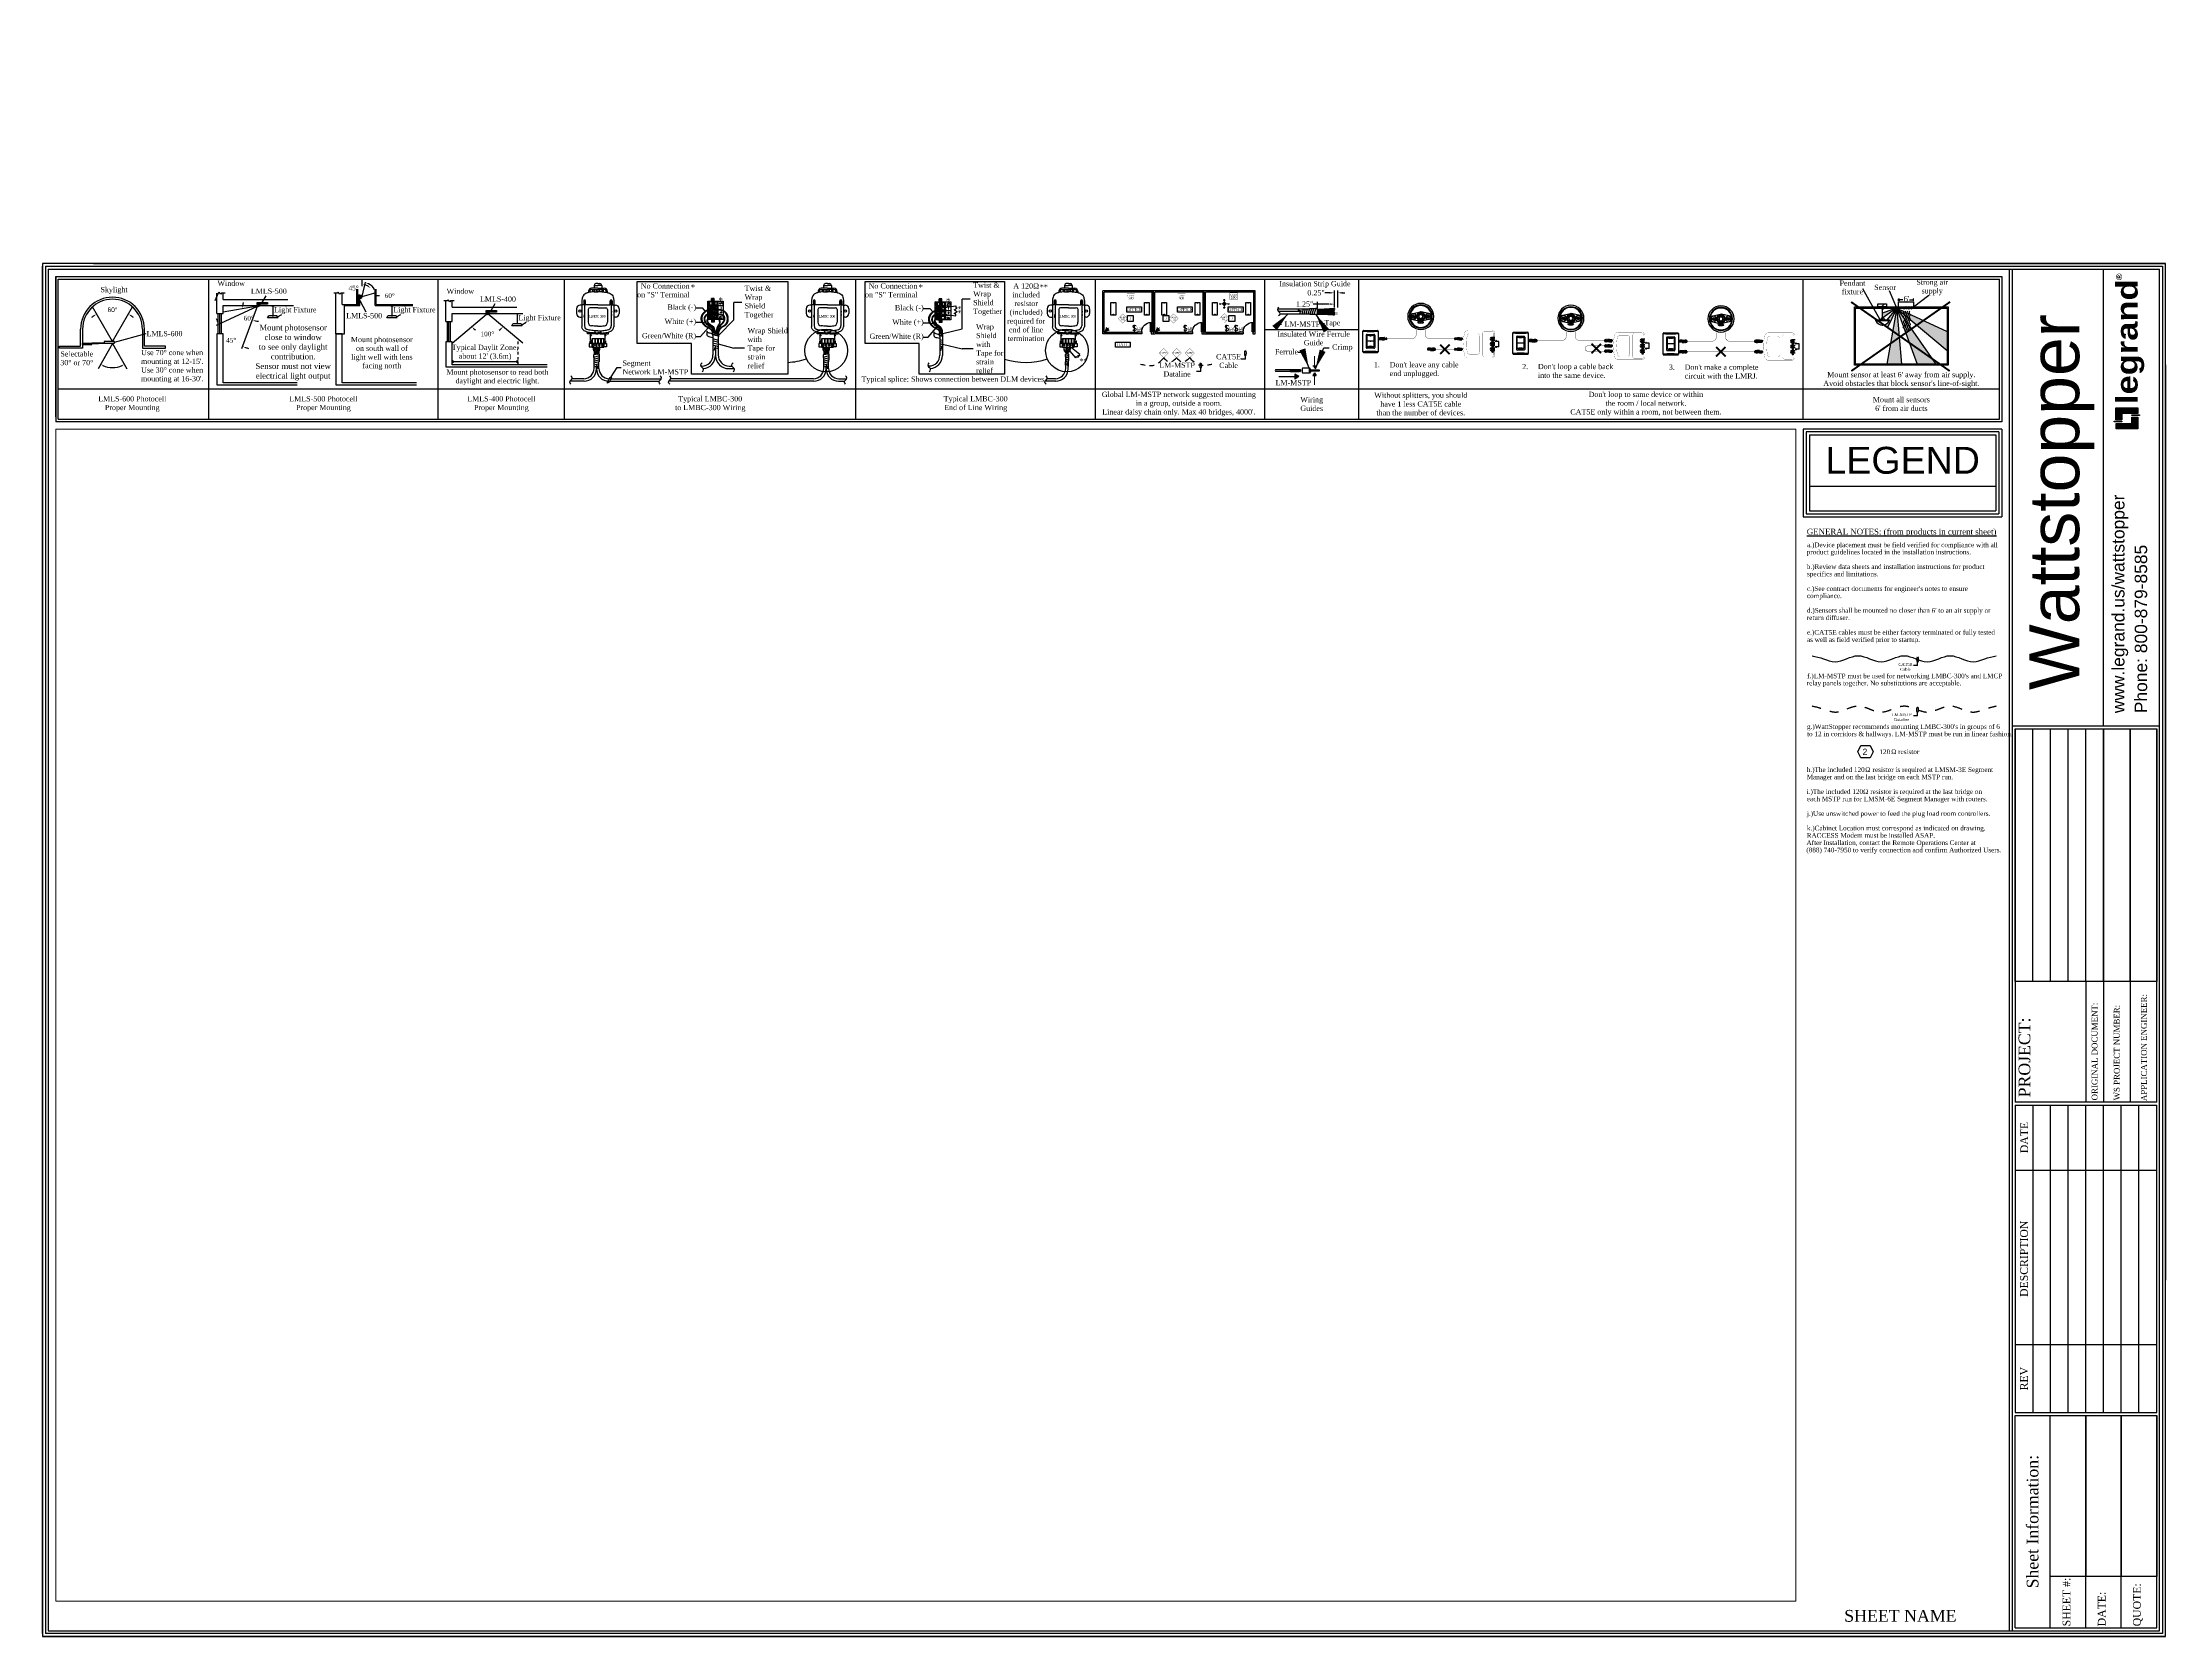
# Paper-space layout 'COMPANY 22 X 34' of a CAD drawing. Header units: inches. Extents: x 10.6 to 44.6, y 10.8 to 36.3.
import ezdxf
from ezdxf.enums import TextEntityAlignment as Align

# ---------------------------------------------------------------- set-up
doc = ezdxf.new("R2010")
doc.units = ezdxf.units.IN
doc.header["$MEASUREMENT"] = 0
doc.linetypes.add('HIDDEN', pattern=[0.375, 0.25, -0.125])
for name, color, linetype in [('_WS_120_OHM', 160, 'Continuous'), ('_WS_CAT5E', 3, 'Continuous'), ('_WS_LMBC-300', 160, 'Continuous'), ('_WS_LMLS-400', 160, 'Continuous'), ('_WS_LMLS-500', 160, 'Continuous'), ('_WS_LMLS-600', 160, 'Continuous'), ('_WS_LMPL', 160, 'Continuous'), ('_WS_LMRJ', 160, 'Continuous'), ('_WS_LMSM-3E', 160, 'Continuous'), ('_WS_LMSM-6E', 160, 'Continuous'), ('_WS_MSTP', 160, 'HIDDEN'), ('_WS_RACCESS', 160, 'Continuous'), ('_WS_WattStopper', 160, 'Continuous')]:
    doc.layers.add(name, color=color, linetype=linetype)
doc.layers.add('_WS_Viewport', color=7, linetype='Continuous', plot=False)
doc.styles.add('Arial', font='arial.ttf', dxfattribs={"height": 0.1875})
doc.styles.add('Legrand', font='ariblk.ttf', dxfattribs={"height": 0.1875})
doc.styles.add('ROMANC', font='COMPLEX.SHX')
doc.styles.add('ROMANS', font='ROMANS.shx')
doc.styles.get("Standard").update_dxf_attribs({"font": 'arial.ttf'})
doc.styles.add('WS8th', font='complex.shx', dxfattribs={"height": 0.1875})
doc.styles.add('WSTB', font='times.ttf')
doc.dimstyles.get("Standard").update_dxf_attribs({"dimtxt": 0.18, "dimasz": 0.18, "dimexe": 0.18, "dimexo": 0.0625, "dimgap": 0.09, "dimtad": 0, "dimtih": 1, "dimtoh": 1, "dimdec": 4, "dimzin": 0, "dimdsep": 46, "dimtxsty": 'Standard', "dimcen": 0.09, "dimadec": 0, "dimazin": 0, "dimtfac": 1, "dimtdec": 4, "dimtofl": 0, "dimtmove": 0, "dimatfit": 3, "dimfxl": 1, "dimtolj": 1, "dimtzin": 0, "dimarcsym": 0})
pattern_1 = [(45, (-16.29108, -22.074), (-0.13893254, 0.13893254), [])]

# ---------------------------------------------------------------- blocks, each defined once
blk = doc.blocks.new('*D19')
at = {"layer": '_WS_LMLS-600', "color": 0, "linetype": 'Continuous', "lineweight": -2, "transparency": 16777216}
for start, end in [(125.6575, 131.3149), (48.6851, 54.3425)]:
    blk.add_arc((1.122, 20.75), 0.507, start, end, dxfattribs=at)
at = {"layer": '_WS_LMLS-600', "color": 0, "linetype": 'Continuous', "transparency": 16777216}
for points in [[(0.822, 21.168), (0.831, 21.154), (0.869, 21.188)], [(1.413, 21.154), (1.422, 21.168), (1.376, 21.188)]]:
    blk.add_solid(points, dxfattribs=at)
at = {"layer": 'Defpoints', "color": 0, "linetype": 'Continuous', "transparency": 16777216}
for p in [(0.803, 21.303), (1.21, 21.248), (1.442, 21.303), (1.122, 20.75), (1.122, 20.75)]:
    blk.add_point(p, dxfattribs=at)
at = {"layer": '_WS_LMLS-600', "color": 0, "linetype": 'Continuous', "transparency": 16777216, "insert": (1.122, 21.256), "char_height": 0.075, "attachment_point": 5}
blk.add_mtext('\\A1;60°', dxfattribs=at)
blk = doc.blocks.new('*U18')
at = {"layer": '_WS_LMBC-300'}
for points in [[(18.91983, 21.40455), (18.92697, 21.42595), (18.9341, 21.40455)], [(18.85095, 21.34993), (18.87235, 21.35707), (18.87235, 21.3428)], [(18.88662, 21.34993), (18.92697, 21.30958), (18.96732, 21.34993), (18.92697, 21.39029)], [(18.92697, 21.27391), (18.91983, 21.29531), (18.9341, 21.29531)], [(18.98159, 21.35707), (19.00299, 21.34993), (18.98159, 21.3428)]]:
    blk.add_hatch(color=256, dxfattribs=at).paths.add_polyline_path(points)
at = {"layer": '_WS_LMBC-300', "linetype": 'Continuous'}
h = blk.add_hatch(color=256, dxfattribs=at)
h.dxf.hatch_style = 1
edge = h.paths.add_edge_path()
edge.add_spline(control_points=[(10.74321, 20.88896), (10.74321, 20.88896), (10.74321, 20.88896), (10.74321, 20.88896), (10.74006, 20.89891), (10.73373, 20.91895), (10.71234, 20.94608), (10.70024, 20.95456), (10.66612, 20.97401), (10.64296, 20.98359), (10.60737, 21.01036), (10.59313, 21.02578), (10.57043, 21.06076), (10.56162, 21.08029), (10.55598, 21.12023), (10.55953, 21.14115), (10.57494, 21.17937), (10.58709, 21.19605), (10.61766, 21.22379), (10.6349, 21.23598), (10.65318, 21.24835), (10.65412, 21.24898), (10.65506, 21.24961)], knot_values=[3.53207798, 3.53207798, 3.53207798, 3.53207798, 3.5321085, 3.5321085, 3.5321085, 3.80344175, 3.80344175, 4.00389838, 4.00389838, 4.33080153, 4.33080153, 4.62406443, 4.62406443, 4.91453944, 4.91453944, 5.20501444, 5.20501444, 5.49548945, 5.49548945, 5.78596446, 5.78596446, 5.80175255, 5.80175255, 5.80175255, 5.80175255], weights=[1, 1, 1, 1, 1, 1, 1, 1, 1, 1, 1, 1, 1, 1, 1, 1, 1, 1, 1, 1, 1, 1, 1], degree=3, periodic=0)
edge.add_spline(control_points=[(10.65506, 21.24961), (10.66619, 21.25706), (10.67752, 21.26414), (10.68904, 21.27101)], knot_values=[5.80175255, 5.80175255, 5.80175255, 5.80175255, 5.98768875, 5.98768875, 5.98768875, 5.98768875], weights=[1, 1, 1, 1], degree=3, periodic=0)
edge.add_spline(control_points=[(10.68904, 21.27101), (10.69454, 21.27428), (10.70008, 21.27751), (10.70566, 21.2807)], knot_values=[5.98768875, 5.98768875, 5.98768875, 5.98768875, 6.07643947, 6.07643947, 6.07643947, 6.07643947], weights=[1, 1, 1, 1], degree=3, periodic=0)
edge.add_spline(control_points=[(10.70566, 21.2807), (10.70704, 21.28149), (10.70784, 21.28287), (10.70785, 21.28446), (10.70785, 21.28605), (10.70706, 21.28743), (10.70569, 21.28823), (10.70432, 21.28903), (10.70272, 21.28904), (10.70134, 21.28825)], knot_values=[6.07643947, 6.07643947, 6.07643947, 6.07643947, 7.12363702, 7.12363702, 7.12363702, 8.17083457, 8.17083457, 8.17083457, 9.21803212, 9.21803212, 9.21803212, 9.21803212], weights=[1, 0.9106836, 0.9106836, 1, 0.9106836, 0.9106836, 1, 0.9106836, 0.9106836, 1], degree=3, periodic=0)
edge.add_spline(control_points=[(10.70134, 21.28825), (10.69394, 21.28401), (10.68654, 21.27968), (10.6792, 21.27523)], knot_values=[0, 0, 0, 0, 0.1177624, 0.1177624, 0.1177624, 0.1177624], weights=[1, 1, 1, 1], degree=3, periodic=0)
edge.add_spline(control_points=[(10.6792, 21.27523), (10.67107, 21.27031), (10.663, 21.26526), (10.65506, 21.26004)], knot_values=[0.1177624, 0.1177624, 0.1177624, 0.1177624, 0.24810191, 0.24810191, 0.24810191, 0.24810191], weights=[1, 1, 1, 1], degree=3, periodic=0)
edge.add_spline(control_points=[(10.65506, 21.26004), (10.65253, 21.25838), (10.65001, 21.2567), (10.63003, 21.24319), (10.61272, 21.231), (10.58085, 21.20217), (10.56761, 21.18423), (10.55112, 21.14374), (10.54718, 21.12136), (10.55302, 21.07807), (10.56226, 21.05755), (10.5857, 21.0211), (10.60035, 21.00501), (10.64145, 20.97352), (10.67171, 20.96274), (10.70761, 20.93836), (10.71748, 20.92744), (10.72952, 20.9028), (10.73338, 20.89118), (10.73364, 20.89012)], knot_values=[0.24810191, 0.24810191, 0.24810191, 0.24810191, 0.28972414, 0.28972414, 0.57944829, 0.57944829, 0.86917243, 0.86917243, 1.15889658, 1.15889658, 1.44862072, 1.44862072, 1.73834486, 1.73834486, 2.13639312, 2.13639312, 2.36718154, 2.36718154, 2.5321085, 2.5321085, 2.5321085, 2.5321085], weights=[1, 1, 1, 1, 1, 1, 1, 1, 1, 1, 1, 1, 1, 1, 1, 1, 1, 1, 1, 1], degree=3, periodic=0)
edge.add_spline(control_points=[(10.73364, 20.89012), (10.73461, 20.89), (10.73564, 20.88987), (10.73668, 20.88975)], knot_values=[2.5321085, 2.5321085, 2.5321085, 2.5321085, 2.83225559, 2.83225559, 2.83225559, 2.83225559], weights=[1, 1, 1, 1], degree=3, periodic=0)
edge.add_spline(control_points=[(10.73668, 20.88975), (10.73736, 20.88967), (10.73805, 20.88958), (10.73873, 20.8895)], knot_values=[2.83225559, 2.83225559, 2.83225559, 2.83225559, 3.0321085, 3.0321085, 3.0321085, 3.0321085], weights=[1, 1, 1, 1], degree=3, periodic=0)
edge.add_spline(control_points=[(10.73873, 20.8895), (10.73991, 20.88936), (10.74103, 20.88922), (10.74202, 20.8891)], knot_values=[3.0321085, 3.0321085, 3.0321085, 3.0321085, 3.38165362, 3.38165362, 3.38165362, 3.38165362], weights=[1, 1, 1, 1], degree=3, periodic=0)
edge.add_spline(control_points=[(10.74202, 20.8891), (10.74227, 20.88907), (10.74251, 20.88904), (10.74274, 20.88902)], knot_values=[3.38165362, 3.38165362, 3.38165362, 3.38165362, 3.4696085, 3.4696085, 3.4696085, 3.4696085], weights=[1, 1, 1, 1], degree=3, periodic=0)
edge = h.paths.add_edge_path()
edge.add_spline(control_points=[(10.90312, 21.23352), (10.90711, 21.23162), (10.91098, 21.22954), (10.93266, 21.2161), (10.94573, 21.19869), (10.96382, 21.15862), (10.96909, 21.13723), (10.97103, 21.09417), (10.96766, 21.07135), (10.95347, 21.0376), (10.94549, 21.02573), (10.92431, 21.008), (10.91105, 21.00146), (10.88282, 20.98636), (10.86815, 20.97682), (10.84408, 20.95271), (10.83448, 20.93844), (10.82181, 20.90897), (10.81784, 20.89405), (10.81421, 20.88037)], knot_values=[7.47498491, 7.47498491, 7.47498491, 7.47498491, 7.53773793, 7.53773793, 7.84187613, 7.84187613, 8.14601433, 8.14601433, 8.45015252, 8.45015252, 8.65568003, 8.65568003, 8.86120754, 8.86120754, 9.08627852, 9.08627852, 9.3113495, 9.3113495, 9.51906889, 9.51906889, 9.51906889, 9.51906889], weights=[1, 1, 1, 1, 1, 1, 1, 1, 1, 1, 1, 1, 1, 1, 1, 1, 1, 1, 1, 1], degree=3, periodic=0)
edge.add_spline(control_points=[(10.81421, 20.88037), (10.81585, 20.88017), (10.81754, 20.87997), (10.81925, 20.87976)], knot_values=[0, 0, 0, 0, 0.58445575, 0.58445575, 0.58445575, 0.58445575], weights=[1, 1, 1, 1], degree=3, periodic=0)
edge.add_spline(control_points=[(10.81925, 20.87976), (10.8198, 20.87969), (10.82034, 20.87963), (10.82089, 20.87956)], knot_values=[0.58445575, 0.58445575, 0.58445575, 0.58445575, 0.77007582, 0.77007582, 0.77007582, 0.77007582], weights=[1, 1, 1, 1], degree=3, periodic=0)
edge.add_spline(control_points=[(10.82089, 20.87956), (10.8212, 20.87952), (10.82151, 20.87949), (10.82182, 20.87945)], knot_values=[0.77007582, 0.77007582, 0.77007582, 0.77007582, 0.875, 0.875, 0.875, 0.875], weights=[1, 1, 1, 1], degree=3, periodic=0)
edge.add_spline(control_points=[(10.82182, 20.87945), (10.822, 20.87943), (10.82219, 20.8794), (10.82237, 20.87938)], knot_values=[0.875, 0.875, 0.875, 0.875, 0.9375, 0.9375, 0.9375, 0.9375], weights=[1, 1, 1, 1], degree=3, periodic=0)
edge.add_spline(control_points=[(10.82292, 20.87931), (10.82292, 20.87931), (10.82292, 20.87931), (10.82292, 20.87931), (10.82646, 20.8926), (10.83006, 20.90568), (10.84503, 20.94181), (10.8625, 20.96238), (10.90696, 20.99119), (10.93467, 21.00043), (10.96952, 21.04365), (10.97754, 21.07343), (10.97952, 21.11872), (10.97752, 21.13596), (10.96869, 21.16956), (10.96203, 21.18626), (10.94307, 21.216), (10.93025, 21.22856), (10.91114, 21.23933), (10.90716, 21.24129), (10.90312, 21.24309)], knot_values=[0.99996948, 0.99996948, 0.99996948, 0.99996948, 1, 1, 1, 1.18776011, 1.18776011, 1.5573683, 1.5573683, 1.92697648, 1.92697648, 2.29658466, 2.29658466, 2.52861399, 2.52861399, 2.76064331, 2.76064331, 2.99267263, 2.99267263, 3.05170413, 3.05170413, 3.05170413, 3.05170413], weights=[1, 1, 1, 1, 1, 1, 1, 1, 1, 1, 1, 1, 1, 1, 1, 1, 1, 1, 1, 1, 1], degree=3, periodic=0)
edge.add_spline(control_points=[(10.90312, 21.24309), (10.89867, 21.24507), (10.89414, 21.24684), (10.88956, 21.24845)], knot_values=[3.05170413, 3.05170413, 3.05170413, 3.05170413, 3.11678512, 3.11678512, 3.11678512, 3.11678512], weights=[1, 1, 1, 1], degree=3, periodic=0)
edge.add_spline(control_points=[(10.88956, 21.24845), (10.87874, 21.25225), (10.86766, 21.25516), (10.84455, 21.26093), (10.83234, 21.26378), (10.82044, 21.2674)], knot_values=[3.11678512, 3.11678512, 3.11678512, 3.11678512, 3.27054902, 3.27054902, 3.44494204, 3.44494204, 3.44494204, 3.44494204], weights=[1, 1, 1, 1, 1, 1], degree=3, periodic=0)
edge.add_spline(control_points=[(10.82044, 21.2674), (10.81825, 21.26807), (10.81607, 21.26876), (10.80786, 21.27151), (10.80203, 21.2739), (10.79631, 21.27656)], knot_values=[3.44494204, 3.44494204, 3.44494204, 3.44494204, 3.47702122, 3.47702122, 3.56652123, 3.56652123, 3.56652123, 3.56652123], weights=[1, 1, 1, 1, 1, 1], degree=3, periodic=0)
edge.add_spline(control_points=[(10.79631, 21.27656), (10.78882, 21.28005), (10.78153, 21.284), (10.77417, 21.28824)], knot_values=[3.56652123, 3.56652123, 3.56652123, 3.56652123, 3.68349342, 3.68349342, 3.68349342, 3.68349342], weights=[1, 1, 1, 1], degree=3, periodic=0)
edge.add_spline(control_points=[(10.77417, 21.28824), (10.77279, 21.28904), (10.7712, 21.28904), (10.76983, 21.28824), (10.76845, 21.28744), (10.76765, 21.28607), (10.76765, 21.28447), (10.76765, 21.28288), (10.76845, 21.28151), (10.76983, 21.28071)], knot_values=[3.68349342, 3.68349342, 3.68349342, 3.68349342, 4.73069097, 4.73069097, 4.73069097, 5.77788852, 5.77788852, 5.77788852, 6.82508607, 6.82508607, 6.82508607, 6.82508607], weights=[1, 0.9106836, 0.9106836, 1, 0.9106836, 0.9106836, 1, 0.9106836, 0.9106836, 1], degree=3, periodic=0)
edge.add_spline(control_points=[(10.76983, 21.28071), (10.77566, 21.27735), (10.78166, 21.27405), (10.78782, 21.27101)], knot_values=[6.82508607, 6.82508607, 6.82508607, 6.82508607, 6.91781669, 6.91781669, 6.91781669, 6.91781669], weights=[1, 1, 1, 1], degree=3, periodic=0)
edge.add_spline(control_points=[(10.78782, 21.27101), (10.79523, 21.26734), (10.80286, 21.26404), (10.81392, 21.2603), (10.81718, 21.25929), (10.82044, 21.25832)], knot_values=[6.91781669, 6.91781669, 6.91781669, 6.91781669, 7.0293429, 7.0293429, 7.07563731, 7.07563731, 7.07563731, 7.07563731], weights=[1, 1, 1, 1, 1, 1], degree=3, periodic=0)
edge.add_spline(control_points=[(10.82044, 21.25832), (10.83156, 21.25504), (10.84274, 21.25241), (10.8554, 21.24926), (10.85701, 21.24886), (10.85862, 21.24845)], knot_values=[7.07563731, 7.07563731, 7.07563731, 7.07563731, 7.23359974, 7.23359974, 7.25656636, 7.25656636, 7.25656636, 7.25656636], weights=[1, 1, 1, 1, 1, 1], degree=3, periodic=0)
edge.add_spline(control_points=[(10.85862, 21.24845), (10.87392, 21.24455), (10.88925, 21.24013), (10.90312, 21.23352)], knot_values=[7.25656636, 7.25656636, 7.25656636, 7.25656636, 7.47498491, 7.47498491, 7.47498491, 7.47498491], weights=[1, 1, 1, 1], degree=3, periodic=0)
h = blk.add_hatch(color=256, dxfattribs=at)
h.dxf.hatch_style = 1
edge = h.paths.add_edge_path()
edge.add_spline(control_points=[(14.38643, 20.88243), (14.38403, 20.89001), (14.3777, 20.91006), (14.35632, 20.93719), (14.34421, 20.94567), (14.3101, 20.96511), (14.28693, 20.97469), (14.25135, 21.00146), (14.23711, 21.01689), (14.2144, 21.05186), (14.2056, 21.07139), (14.19996, 21.11133), (14.20351, 21.13226), (14.21892, 21.17047), (14.23107, 21.18715), (14.26164, 21.21489), (14.27888, 21.22708), (14.29715, 21.23945), (14.29809, 21.24009), (14.29904, 21.24072)], knot_values=[3.5321085, 3.5321085, 3.5321085, 3.5321085, 3.80344175, 3.80344175, 4.00389838, 4.00389838, 4.33080153, 4.33080153, 4.62406443, 4.62406443, 4.91453944, 4.91453944, 5.20501444, 5.20501444, 5.49548945, 5.49548945, 5.78596446, 5.78596446, 5.80175255, 5.80175255, 5.80175255, 5.80175255], weights=[1, 1, 1, 1, 1, 1, 1, 1, 1, 1, 1, 1, 1, 1, 1, 1, 1, 1, 1, 1], degree=3, periodic=0)
edge.add_spline(control_points=[(14.29904, 21.24072), (14.31548, 21.25172), (14.33236, 21.26193), (14.34963, 21.27181)], knot_values=[5.80175255, 5.80175255, 5.80175255, 5.80175255, 6.07643947, 6.07643947, 6.07643947, 6.07643947], weights=[1, 1, 1, 1], degree=3, periodic=0)
edge.add_spline(control_points=[(14.34963, 21.27181), (14.35101, 21.2726), (14.35182, 21.27397), (14.35182, 21.27556), (14.35183, 21.27715), (14.35104, 21.27854), (14.34966, 21.27934), (14.34829, 21.28014), (14.3467, 21.28014), (14.34532, 21.27935)], knot_values=[6.07643947, 6.07643947, 6.07643947, 6.07643947, 7.12363702, 7.12363702, 7.12363702, 8.17083457, 8.17083457, 8.17083457, 9.21803212, 9.21803212, 9.21803212, 9.21803212], weights=[1, 0.9106836, 0.9106836, 1, 0.9106836, 0.9106836, 1, 0.9106836, 0.9106836, 1], degree=3, periodic=0)
edge.add_spline(control_points=[(14.34532, 21.27935), (14.32971, 21.27043), (14.31415, 21.26107), (14.29904, 21.25115)], knot_values=[0, 0, 0, 0, 0.24810191, 0.24810191, 0.24810191, 0.24810191], weights=[1, 1, 1, 1], degree=3, periodic=0)
edge.add_spline(control_points=[(14.29904, 21.25115), (14.2965, 21.24948), (14.29398, 21.2478), (14.27401, 21.23429), (14.25669, 21.2221), (14.22482, 21.19327), (14.21159, 21.17533), (14.19509, 21.13484), (14.19116, 21.11246), (14.19699, 21.06918), (14.20623, 21.04866), (14.22967, 21.0122), (14.24432, 20.99611), (14.28542, 20.96463), (14.31569, 20.95384), (14.35158, 20.92947), (14.36145, 20.91855), (14.3735, 20.89391), (14.37736, 20.88229), (14.37686, 20.88358)], knot_values=[0.24810191, 0.24810191, 0.24810191, 0.24810191, 0.28972414, 0.28972414, 0.57944829, 0.57944829, 0.86917243, 0.86917243, 1.15889658, 1.15889658, 1.44862072, 1.44862072, 1.73834486, 1.73834486, 2.13639312, 2.13639312, 2.36718154, 2.36718154, 2.5321085, 2.5321085, 2.5321085, 2.5321085], weights=[1, 1, 1, 1, 1, 1, 1, 1, 1, 1, 1, 1, 1, 1, 1, 1, 1, 1, 1, 1], degree=3, periodic=0)
edge.add_spline(control_points=[(14.37686, 20.88358), (14.38009, 20.88319), (14.38401, 20.88272), (14.38643, 20.88243)], knot_values=[2.5321085, 2.5321085, 2.5321085, 2.5321085, 3.5321085, 3.5321085, 3.5321085, 3.5321085], weights=[1, 1, 1, 1], degree=3, periodic=0)
for points in [[(18.85095, 21.34993), (18.87235, 21.35707), (18.87235, 21.3428)], [(18.88662, 21.34993), (18.92697, 21.30958), (18.96732, 21.34993), (18.92697, 21.39029)], [(18.92697, 21.27391), (18.91983, 21.29531), (18.9341, 21.29531)], [(18.98159, 21.35707), (19.00299, 21.34993), (18.98159, 21.3428)], [(17.03473, 20.97085), (17.00183, 20.89185), (17.08109, 20.92411)], [(17.07188, 20.94835), (17.0589, 20.96144), (17.08688, 20.97622)], [(17.8478, 20.97087), (17.81489, 20.89188), (17.89415, 20.92414)], [(17.88494, 20.94838), (17.87196, 20.96146), (17.89995, 20.97624)]]:
    blk.add_hatch(color=256, dxfattribs=at).paths.add_polyline_path(points)
h = blk.add_hatch(color=256, dxfattribs=at)
h.dxf.hatch_style = 1
h.paths.add_polyline_path([(8.77902, 20.86168), (8.7669, 20.84064), (8.79113, 20.84064)])
h = blk.add_hatch(color=256, dxfattribs=at)
h.dxf.hatch_style = 1
h.paths.add_polyline_path([(9.01122, 20.86168), (8.9991, 20.84064), (9.02333, 20.84064)])
h = blk.add_hatch(color=256, dxfattribs=at)
h.dxf.hatch_style = 1
h.paths.add_polyline_path([(12.45688, 20.86168), (12.44477, 20.84064), (12.469, 20.84064)])
h = blk.add_hatch(color=256, dxfattribs=at)
h.dxf.hatch_style = 1
h.paths.add_polyline_path([(12.68909, 20.86168), (12.67697, 20.84064), (12.7012, 20.84064)])
h = blk.add_hatch(color=256, dxfattribs=at)
h.dxf.hatch_style = 1
h.paths.add_polyline_path([(16.31353, 20.86168), (16.30141, 20.84064), (16.32564, 20.84064)])
h = blk.add_hatch(color=256, dxfattribs=at)
h.dxf.hatch_style = 1
h.paths.add_polyline_path([(16.54573, 20.86168), (16.53362, 20.84064), (16.55784, 20.84064)])
at = {"layer": '_WS_LMLS-600', "linetype": 'Continuous'}
h = blk.add_hatch(color=256, dxfattribs=at)
h.dxf.hatch_style = 1
h.paths.add_polyline_path([(0.67437, 20.7136), (0.6435, 20.7136), (0.6435, 20.70058), (0.67437, 20.70058)])
at = {"layer": '_WS_MSTP', "linetype": 'Continuous'}
h = blk.add_hatch(color=256, dxfattribs=at)
h.dxf.hatch_style = 1
edge = h.paths.add_edge_path()
edge.add_spline(control_points=[(20.68934, 21.24158), (20.68935, 21.24301), (20.68936, 21.24444), (20.68937, 21.24588)], knot_values=[0, 0, 0, 0, 0.5, 0.5, 0.5, 0.5], weights=[1, 1, 1, 1], degree=3, periodic=0)
edge.add_spline(control_points=[(20.68937, 21.24588), (20.65705, 21.24615), (20.62451, 21.24703), (20.55849, 21.24431), (20.52521, 21.24133), (20.469, 21.23998), (20.44565, 21.24067), (20.42083, 21.24067)], knot_values=[3.25134823, 3.25134823, 3.25134823, 3.25134823, 3.70334288, 3.70334288, 4.16725832, 4.16725832, 4.5015837, 4.5015837, 4.5015837, 4.5015837], weights=[1, 1, 1, 1, 1, 1, 1, 1], degree=3, periodic=0)
edge.add_line((20.42083, 21.24067), (20.42083, 21.23208))
edge.add_spline(control_points=[(20.42083, 21.23208), (20.4454, 21.23208), (20.46876, 21.23138), (20.52553, 21.23272), (20.55883, 21.23571), (20.62439, 21.23843), (20.65675, 21.23756), (20.6893, 21.23728)], knot_values=[1, 1, 1, 1, 1.3331283, 1.3331283, 1.79685888, 1.79685888, 2.25023523, 2.25023523, 2.25023523, 2.25023523], weights=[1, 1, 1, 1, 1, 1, 1, 1], degree=3, periodic=0)
edge.add_spline(control_points=[(20.6893, 21.23728), (20.68931, 21.23871), (20.68932, 21.24015), (20.68934, 21.24158)], knot_values=[0.5, 0.5, 0.5, 0.5, 1, 1, 1, 1], weights=[1, 1, 1, 1], degree=3, periodic=0)
h = blk.add_hatch(color=256, dxfattribs=at)
h.dxf.hatch_style = 1
edge = h.paths.add_edge_path()
edge.add_spline(control_points=[(20.42083, 21.18737), (20.44713, 21.18732), (20.47197, 21.18755), (20.53499, 21.18505), (20.57354, 21.1813), (20.63781, 21.17805), (20.66353, 21.17743), (20.68925, 21.17692)], knot_values=[2.25066044, 2.25066044, 2.25066044, 2.25066044, 2.60767335, 2.60767335, 3.14232955, 3.14232955, 3.50132088, 3.50132088, 3.50132088, 3.50132088], weights=[1, 1, 1, 1, 1, 1, 1, 1], degree=3, periodic=0)
edge.add_spline(control_points=[(20.68925, 21.17692), (20.68931, 21.17978), (20.68936, 21.18265), (20.68942, 21.18551)], knot_values=[1.25066044, 1.25066044, 1.25066044, 1.25066044, 2.25066044, 2.25066044, 2.25066044, 2.25066044], weights=[1, 1, 1, 1], degree=3, periodic=0)
edge.add_spline(control_points=[(20.68942, 21.18551), (20.66379, 21.18602), (20.63822, 21.18664), (20.57422, 21.18987), (20.53552, 21.19364), (20.47187, 21.19614), (20.44697, 21.19592), (20.42084, 21.19596)], knot_values=[0, 0, 0, 0, 0.35812153, 0.35812153, 0.89513817, 0.89513817, 1.25066044, 1.25066044, 1.25066044, 1.25066044], weights=[1, 1, 1, 1, 1, 1, 1, 1], degree=3, periodic=0)
edge.add_spline(control_points=[(20.42084, 21.19596), (20.42084, 21.1931), (20.42083, 21.19023), (20.42083, 21.18737)], knot_values=[3.50132088, 3.50132088, 3.50132088, 3.50132088, 4.50132088, 4.50132088, 4.50132088, 4.50132088], weights=[1, 1, 1, 1], degree=3, periodic=0)
h = blk.add_hatch(color=256, dxfattribs=at)
h.dxf.hatch_style = 1
h.paths.add_polyline_path([(20.05601, 20.22661), (20.05601, 20.14222), (20.11966, 20.18441)])
h = blk.add_hatch(color=256, dxfattribs=at)
h.dxf.hatch_style = 1
h.paths.add_polyline_path([(20.34497, 20.36029), (20.39555, 20.36029), (20.37026, 20.32214)])
h = blk.add_hatch(color=256, dxfattribs=at)
h.dxf.hatch_style = 1
h.paths.add_polyline_path([(20.34497, 20.20572), (20.39555, 20.20572), (20.37026, 20.24386)])
at = {"layer": '_WS_WattStopper', "linetype": 'Continuous'}
h = blk.add_hatch(color=256, dxfattribs=at)
h.dxf.hatch_style = 1
h.paths.add_polyline_path([(29.73308, 21.43009), (29.72556, 21.43009), (29.72556, 21.39847), (29.73308, 21.39847)])
h = blk.add_hatch(color=256, dxfattribs=at)
h.dxf.hatch_style = 1
h.paths.add_polyline_path([(29.95842, 21.39847), (29.96594, 21.39847), (29.96594, 21.43009), (29.95842, 21.43009)])
h = blk.add_hatch(dxfattribs=at)
h.set_pattern_fill('ANSI31', color=256, scale=1.571842)
h.set_pattern_definition(pattern_1)
h.paths.add_polyline_path([(29.53346, 21.30117), (29.53346, 21.35165), (29.39549, 21.35165), (29.39549, 21.30117)])
h = blk.add_hatch(color=256, dxfattribs=at)
h.dxf.hatch_style = 1
h.paths.add_polyline_path([(29.71785, 21.27319, -0.06554346), (29.7144, 21.26777), (30.50481, 20.60454), (30.50481, 20.90622)])
h.paths.add_polyline_path([(29.70967, 21.26343, -0.06554346), (29.70397, 21.26047), (30.02213, 20.38634), (30.32381, 20.38634)])
h.paths.add_polyline_path([(29.69771, 21.25908, -0.06554346), (29.69129, 21.25936), (29.53736, 20.38634), (29.77406, 20.38634)])
h.paths.add_polyline_path([(29.68517, 21.26129, -0.06554346), (29.67976, 21.26474), (29.53924, 21.09728), (29.57617, 21.09728), (29.57617, 21.07893, -0.23940551), (29.49128, 21.01225), (29.5499, 20.9712)])
h.paths.add_polyline_path([(29.67542, 21.26947, -0.06554346), (29.67246, 21.27517), (29.46809, 21.20078), (29.46809, 21.13522), (29.47451, 21.12879)])
h = blk.add_hatch(dxfattribs=at)
h.set_pattern_fill('ANSI31', color=256, scale=1.571842)
h.set_pattern_definition(pattern_1)
h.paths.add_polyline_path([(29.72015, 21.28358), (29.67098, 21.28358, 1)])
h = blk.add_hatch(color=256, dxfattribs=at)
h.dxf.hatch_style = 2
h.paths.add_polyline_path([(29.45956, 21.01), (29.47476, 21.01), (29.46788, 21.00384)])
at = {"layer": '_WS_WattStopper'}
h = blk.add_hatch(color=256, dxfattribs=at)
h.dxf.hatch_style = 1
h.paths.add_polyline_path([(33.55575, 19.3493), (33.55575, 19.53743), (33.46217, 19.53743), (33.46217, 19.43598), (33.20798, 19.43598), (33.20798, 19.3493)])
h.paths.add_polyline_path([(33.46089, 19.57298), (33.46089, 19.56048), (33.58426, 19.56048), (33.58426, 19.57298)])
h.paths.add_polyline_path([(33.30152, 19.45903), (33.30152, 19.47153), (33.17814, 19.47153), (33.17814, 19.45903)])
h.paths.add_polyline_path([(33.30024, 19.59602), (33.55442, 19.59602), (33.55442, 19.68271), (33.20665, 19.68271), (33.20665, 19.49458), (33.30024, 19.49458)])
blk.add_line((28.26012, 14.42405), (28.26012, 14.42405))
blk.add_line((28.26012, 14.42405), (28.26012, 14.42405))
blk.add_line((28.26012, 14.42405), (28.26012, 14.42405))
at = {"layer": '_WS_120_OHM', "linetype": 'Continuous'}
for p, q in [((29.07119, 14.17524), (29.12059, 14.27405)), ((29.12059, 14.07642), (29.07119, 14.17524)), ((29.12059, 14.27405), (29.26881, 14.27405)), ((29.26881, 14.07642), (29.12059, 14.07642)), ((29.26881, 14.27405), (29.31822, 14.17524)), ((29.31822, 14.17524), (29.26881, 14.07642))]:
    blk.add_line(p, q, dxfattribs=at)
at = {"layer": '_WS_CAT5E', "color": 160}
for q in [(29.96337, 15.55703), (30.02892, 15.61273)]:
    blk.add_line((30.02892, 15.55703), q, dxfattribs=at)
blk.add_ellipse((30.02858, 15.65303), major_axis=(0, -0.04032), ratio=0.27911912, dxfattribs=at)
at = {"layer": '_WS_CAT5E'}
blk.add_spline([(28.33965, 15.71362), (28.524, 15.66489), (28.70835, 15.61617), (28.8927, 15.66489), (29.07705, 15.71362), (29.2614, 15.66489), (29.44575, 15.61617), (29.6301, 15.66489), (29.81445, 15.71362), (29.9988, 15.66489), (30.18315, 15.61617), (30.3675, 15.66489), (30.55186, 15.71362), (30.73621, 15.66489), (30.92056, 15.61617), (31.10491, 15.66489), (31.28926, 15.71362)], degree=3, dxfattribs=at)
at = {"layer": '_WS_LMBC-300', "linetype": 'Continuous'}
for p, q in [((8.74517, 21.554), (8.74517, 21.53144)), ((8.76429, 21.554), (8.76429, 21.53597)), ((8.89512, 21.60179), (8.79297, 21.60179)), ((8.79297, 21.58267), (8.89512, 21.58267)), ((8.81042, 21.58267), (8.81042, 21.54395)), ((8.833, 21.6459), (8.833, 21.60179)), ((8.833, 21.6459), (8.89512, 21.6459)), ((8.833, 21.58267), (8.833, 21.54576)), ((8.833, 21.54576), (8.89512, 21.54576)), ((8.89512, 21.67457), (8.86168, 21.67457)), ((8.8685, 21.58267), (8.8685, 21.55403)), ((8.8685, 21.55403), (8.89512, 21.55403)), ((8.89512, 21.67457), (8.92856, 21.67457)), ((8.95723, 21.6459), (8.89512, 21.6459)), ((8.89512, 21.60179), (8.99727, 21.60179)), ((8.99727, 21.58267), (8.89512, 21.58267)), ((8.92173, 21.55403), (8.89512, 21.55403)), ((8.95723, 21.54576), (8.89512, 21.54576)), ((8.92173, 21.58267), (8.92173, 21.55403)), ((8.95723, 21.6459), (8.95723, 21.60179)), ((8.95723, 21.58267), (8.95723, 21.54576)), ((8.97982, 21.58267), (8.97982, 21.54395)), ((9.02594, 21.554), (9.02594, 21.53597)), ((9.04506, 21.554), (9.04506, 21.53144)), ((10.71708, 21.39461), (10.71708, 21.43808)), ((10.75842, 21.43808), (10.71708, 21.43808)), ((10.72313, 21.40728), (10.74608, 21.43141)), ((10.72943, 21.40129), (10.75238, 21.42542)), ((10.75842, 21.39461), (10.75842, 21.43808)), ((12.42304, 21.554), (12.42304, 21.53144)), ((12.44216, 21.554), (12.44216, 21.53597)), ((12.57298, 21.60179), (12.47084, 21.60179)), ((12.47084, 21.58267), (12.57298, 21.58267)), ((12.48828, 21.58267), (12.48828, 21.54395)), ((12.51087, 21.6459), (12.51087, 21.60179)), ((12.51087, 21.6459), (12.57298, 21.6459)), ((12.51087, 21.58267), (12.51087, 21.54576)), ((12.51087, 21.54576), (12.57298, 21.54576)), ((12.57298, 21.67457), (12.53955, 21.67457)), ((12.54637, 21.58267), (12.54637, 21.55403)), ((12.54637, 21.55403), (12.57298, 21.55403)), ((12.57298, 21.67457), (12.60642, 21.67457)), ((12.6351, 21.6459), (12.57298, 21.6459)), ((12.57298, 21.60179), (12.67513, 21.60179)), ((12.67513, 21.58267), (12.57298, 21.58267)), ((12.5996, 21.55403), (12.57298, 21.55403)), ((12.6351, 21.54576), (12.57298, 21.54576)), ((12.5996, 21.58267), (12.5996, 21.55403)), ((12.6351, 21.6459), (12.6351, 21.60179)), ((12.6351, 21.58267), (12.6351, 21.54576)), ((12.65769, 21.58267), (12.65769, 21.54395)), ((12.70381, 21.554), (12.70381, 21.53597)), ((12.72293, 21.554), (12.72293, 21.53144)), ((14.36105, 21.38572), (14.36105, 21.42919)), ((14.4024, 21.42919), (14.36105, 21.42919)), ((14.3671, 21.39838), (14.39005, 21.42251)), ((14.4024, 21.38572), (14.4024, 21.42919)), ((14.73036, 20.94929), (14.73036, 21.42706)), ((14.85801, 21.42706), (14.73036, 21.42706)), ((16.27969, 21.554), (16.27969, 21.53144)), ((16.2988, 21.554), (16.2988, 21.53597)), ((16.42963, 21.60179), (16.32748, 21.60179)), ((16.32748, 21.58267), (16.42963, 21.58267)), ((16.34493, 21.58267), (16.34493, 21.54395)), ((16.36751, 21.6459), (16.36751, 21.60179)), ((16.36751, 21.6459), (16.42963, 21.6459)), ((16.36751, 21.58267), (16.36751, 21.54576)), ((16.36751, 21.54576), (16.42963, 21.54576)), ((16.42963, 21.67457), (16.39619, 21.67457)), ((16.40301, 21.58267), (16.40301, 21.55403)), ((16.40301, 21.55403), (16.42963, 21.55403)), ((16.42963, 21.67457), (16.46307, 21.67457)), ((16.49174, 21.6459), (16.42963, 21.6459)), ((16.42963, 21.60179), (16.53178, 21.60179)), ((16.53178, 21.58267), (16.42963, 21.58267)), ((16.45625, 21.55403), (16.42963, 21.55403)), ((16.49174, 21.54576), (16.42963, 21.54576)), ((16.45625, 21.58267), (16.45625, 21.55403)), ((16.49174, 21.6459), (16.49174, 21.60179)), ((16.49174, 21.58267), (16.49174, 21.54576)), ((16.51433, 21.58267), (16.51433, 21.54395)), ((16.56045, 21.554), (16.56045, 21.53597)), ((16.57957, 21.554), (16.57957, 21.53144)), ((16.98079, 20.87079), (16.98079, 21.5586)), ((17.00185, 20.89188), (17.00185, 21.53754)), ((17.77279, 20.90136), (17.77279, 21.5586)), ((17.79385, 20.87081), (17.79385, 21.5586)), ((17.81492, 20.89191), (17.81492, 21.53756)), ((18.58585, 20.90138), (18.58585, 21.55863)), ((18.60692, 20.87084), (18.60692, 21.55866)), ((18.62798, 20.89193), (18.62798, 21.53759)), ((8.55428, 21.27336), (8.55428, 21.19751)), ((8.63877, 21.33071), (8.61163, 21.33071)), ((8.61163, 21.14016), (8.63877, 21.14016)), ((8.63877, 21.39957), (8.63877, 20.98288)), ((8.6679, 21.33761), (8.63877, 21.33761)), ((8.69796, 21.39677), (8.6679, 21.39677)), ((8.6679, 21.39677), (8.6679, 21.33761)), ((8.68174, 21.38112), (8.6679, 21.39677)), ((8.68174, 21.17523), (8.67541, 21.17523)), ((8.68174, 21.13065), (8.67541, 21.13065)), ((8.69796, 21.39677), (8.68174, 21.38112)), ((8.68174, 21.38112), (8.68174, 20.99624)), ((8.69796, 21.33479), (8.69796, 21.39677)), ((8.89512, 21.33479), (8.69796, 21.33479)), ((8.74077, 21.26065), (8.74077, 21.05564)), ((8.89512, 21.28933), (8.76945, 21.28933)), ((8.89512, 21.33479), (9.09227, 21.33479)), ((8.89512, 21.28933), (9.02079, 21.28933)), ((9.04946, 21.26065), (9.04946, 21.05564)), ((9.09227, 21.33479), (9.09227, 21.39677)), ((9.09227, 21.39677), (9.12233, 21.39677)), ((9.09227, 21.39677), (9.10849, 21.38112)), ((9.10849, 21.38112), (9.12233, 21.39677)), ((9.10849, 21.38112), (9.10849, 20.99624)), ((9.10849, 21.24865), (9.11482, 21.24865)), ((9.10849, 21.20407), (9.11482, 21.20407)), ((9.10849, 21.19498), (9.11482, 21.19498)), ((9.10849, 21.1504), (9.11482, 21.1504)), ((9.12233, 21.39677), (9.12233, 21.33761)), ((9.12233, 21.33761), (9.15146, 21.33761)), ((9.15146, 21.39957), (9.15146, 20.98288)), ((9.15146, 21.33071), (9.1786, 21.33071)), ((9.1786, 21.14016), (9.15146, 21.14016)), ((9.23595, 21.27336), (9.23595, 21.19751)), ((10.46827, 21.28489), (10.56684, 21.28489)), ((10.56684, 21.28489), (10.62123, 21.2256)), ((10.65506, 21.39461), (10.73775, 21.39461)), ((10.66276, 21.38674), (10.65506, 21.39461)), ((10.66276, 21.32941), (10.65506, 21.32153)), ((10.73775, 21.32153), (10.65506, 21.32153)), ((10.73775, 21.24845), (10.65506, 21.24845)), ((10.73775, 21.17536), (10.65506, 21.17536)), ((10.69024, 21.37546), (10.68372, 21.37546)), ((10.68372, 21.34068), (10.68372, 21.37546)), ((10.69024, 21.34068), (10.68372, 21.34068)), ((10.69024, 21.32941), (10.69024, 21.38674)), ((10.71708, 21.10228), (10.71708, 21.05881)), ((10.71772, 21.38674), (10.73775, 21.39461)), ((10.71772, 21.32941), (10.73775, 21.32153)), ((10.72313, 21.08961), (10.74608, 21.06548)), ((10.72943, 21.0956), (10.75238, 21.07147)), ((10.73775, 21.10228), (10.73775, 21.39461)), ((10.73775, 21.39461), (10.82044, 21.39461)), ((10.74545, 21.38674), (10.73775, 21.39461)), ((10.74545, 21.32941), (10.73775, 21.32153)), ((10.82044, 21.32153), (10.73775, 21.32153)), ((10.82044, 21.24845), (10.73775, 21.24845)), ((10.82044, 21.17536), (10.73775, 21.17536)), ((10.82044, 21.10228), (10.73775, 21.10228)), ((10.75842, 21.10228), (10.75842, 21.05881)), ((10.77293, 21.37546), (10.76641, 21.37546)), ((10.76641, 21.34068), (10.76641, 21.37546)), ((10.77293, 21.34068), (10.76641, 21.34068)), ((10.77293, 21.32941), (10.77293, 21.38674)), ((10.80041, 21.38674), (10.82044, 21.39461)), ((10.80041, 21.32941), (10.82044, 21.32153)), ((10.82044, 21.32153), (10.82044, 21.39461)), ((10.82044, 21.2674), (10.82044, 21.32153)), ((10.90312, 21.32153), (10.82044, 21.32153)), ((10.82044, 21.19369), (10.82044, 21.25832)), ((10.85862, 21.24845), (10.82044, 21.24845)), ((10.82044, 21.12023), (10.82044, 21.18465)), ((10.86355, 21.17536), (10.82044, 21.17536)), ((10.82044, 21.10891), (10.82044, 21.10228)), ((10.83147, 20.84955), (11.07018, 21.09608)), ((10.90312, 21.24845), (10.88956, 21.24845)), ((10.90312, 21.17536), (10.89018, 21.17536)), ((11.07018, 21.09608), (11.07018, 21.37483)), ((11.19782, 21.37483), (11.07018, 21.37483)), ((12.23215, 21.27336), (12.23215, 21.19751)), ((12.31664, 21.33071), (12.2895, 21.33071)), ((12.2895, 21.14016), (12.31664, 21.14016)), ((12.31664, 21.39957), (12.31664, 20.98288)), ((12.34577, 21.33761), (12.31664, 21.33761)), ((12.37583, 21.39677), (12.34577, 21.39677)), ((12.34577, 21.39677), (12.34577, 21.33761)), ((12.35961, 21.38112), (12.34577, 21.39677)), ((12.35961, 21.17523), (12.35328, 21.17523)), ((12.35961, 21.13065), (12.35328, 21.13065)), ((12.37583, 21.39677), (12.35961, 21.38112)), ((12.35961, 21.38112), (12.35961, 20.99624)), ((12.37583, 21.33479), (12.37583, 21.39677)), ((12.57298, 21.33479), (12.37583, 21.33479)), ((12.41864, 21.26065), (12.41864, 21.05564)), ((12.57298, 21.28933), (12.44732, 21.28933)), ((12.57298, 21.33479), (12.77014, 21.33479)), ((12.57298, 21.28933), (12.69865, 21.28933)), ((12.72733, 21.26065), (12.72733, 21.05564)), ((12.77014, 21.33479), (12.77014, 21.39677)), ((12.77014, 21.39677), (12.8002, 21.39677)), ((12.77014, 21.39677), (12.78636, 21.38112)), ((12.78636, 21.38112), (12.8002, 21.39677)), ((12.78636, 21.38112), (12.78636, 20.99624)), ((12.78636, 21.24865), (12.79269, 21.24865)), ((12.78636, 21.20407), (12.79269, 21.20407)), ((12.78636, 21.19498), (12.79269, 21.19498)), ((12.78636, 21.1504), (12.79269, 21.1504)), ((12.8002, 21.39677), (12.8002, 21.33761)), ((12.8002, 21.33761), (12.82933, 21.33761)), ((12.82933, 21.39957), (12.82933, 20.98288)), ((12.82933, 21.33071), (12.85647, 21.33071)), ((12.85647, 21.14016), (12.82933, 21.14016)), ((12.91382, 21.27336), (12.91382, 21.19751)), ((14.11224, 21.276), (14.21082, 21.276)), ((14.21082, 21.276), (14.26521, 21.2167)), ((14.29904, 21.38572), (14.38173, 21.38572)), ((14.30673, 21.37784), (14.29904, 21.38572)), ((14.30673, 21.32051), (14.29904, 21.31263)), ((14.38173, 21.31263), (14.29904, 21.31263)), ((14.38173, 21.23955), (14.29904, 21.23955)), ((14.38173, 21.16647), (14.29904, 21.16647)), ((14.33421, 21.36656), (14.32769, 21.36656)), ((14.32769, 21.33179), (14.32769, 21.36656)), ((14.33421, 21.33179), (14.32769, 21.33179)), ((14.33421, 21.32051), (14.33421, 21.37784)), ((14.34246, 21.20144), (14.62503, 21.16127)), ((14.34252, 21.27523), (14.62592, 21.31964)), ((14.36105, 21.09338), (14.36105, 21.04991)), ((14.36169, 21.37784), (14.38173, 21.38572)), ((14.36169, 21.32051), (14.38173, 21.31263)), ((14.3671, 21.08072), (14.39005, 21.05659)), ((14.3734, 21.39239), (14.39635, 21.41652)), ((14.3734, 21.08671), (14.39635, 21.06258)), ((14.38173, 21.09338), (14.38173, 21.38572)), ((14.38173, 21.38572), (14.46441, 21.38572)), ((14.38942, 21.37784), (14.38173, 21.38572)), ((14.38942, 21.32051), (14.38173, 21.31263)), ((14.46441, 21.31263), (14.38173, 21.31263)), ((14.46441, 21.23955), (14.38173, 21.23955)), ((14.46441, 21.16647), (14.38173, 21.16647)), ((14.46441, 21.09338), (14.38173, 21.09338)), ((14.4024, 21.09338), (14.4024, 21.04991)), ((14.4169, 21.36656), (14.41038, 21.36656)), ((14.41038, 21.33179), (14.41038, 21.36656)), ((14.4169, 21.33179), (14.41038, 21.33179)), ((14.4169, 21.32051), (14.4169, 21.37784)), ((14.44438, 21.37784), (14.46441, 21.38572)), ((14.44438, 21.32051), (14.46441, 21.31263)), ((14.46441, 21.31263), (14.46441, 21.38572)), ((14.46441, 21.25851), (14.46441, 21.31263)), ((14.5471, 21.31263), (14.46441, 21.31263)), ((14.46441, 21.27177), (14.46441, 21.09338)), ((14.46441, 21.1848), (14.46441, 21.24943)), ((14.5335, 21.23955), (14.46441, 21.23955)), ((14.46441, 21.11133), (14.46441, 21.17575)), ((14.53844, 21.16647), (14.46441, 21.16647)), ((14.5471, 21.23955), (14.53353, 21.23955)), ((14.5471, 21.16647), (14.53415, 21.16647)), ((14.60012, 21.19774), (14.65051, 21.22646)), ((14.62515, 21.1831), (14.60012, 21.19774)), ((14.60044, 21.25574), (14.65084, 21.28446)), ((14.60044, 21.25574), (14.65051, 21.22646)), ((14.62503, 21.16127), (14.62515, 21.1831)), ((14.62592, 21.31964), (14.6258, 21.2991)), ((14.6258, 21.2991), (14.65084, 21.28446)), ((16.08879, 21.27336), (16.08879, 21.19751)), ((16.17329, 21.33071), (16.14614, 21.33071)), ((16.14614, 21.14016), (16.17329, 21.14016)), ((16.17329, 21.39957), (16.17329, 20.98288)), ((16.20241, 21.33761), (16.17329, 21.33761)), ((16.23248, 21.39677), (16.20241, 21.39677)), ((16.20241, 21.39677), (16.20241, 21.33761)), ((16.21626, 21.38112), (16.20241, 21.39677)), ((16.21626, 21.17523), (16.20992, 21.17523)), ((16.21626, 21.13065), (16.20992, 21.13065)), ((16.23248, 21.39677), (16.21626, 21.38112)), ((16.21626, 21.38112), (16.21626, 20.99624)), ((16.23248, 21.33479), (16.23248, 21.39677)), ((16.42963, 21.33479), (16.23248, 21.33479)), ((16.27528, 21.26065), (16.27528, 21.05564)), ((16.42963, 21.28933), (16.30396, 21.28933)), ((16.42963, 21.33479), (16.62678, 21.33479)), ((16.42963, 21.28933), (16.5553, 21.28933)), ((16.58397, 21.26065), (16.58397, 21.05564)), ((16.62678, 21.33479), (16.62678, 21.39677)), ((16.62678, 21.39677), (16.65685, 21.39677)), ((16.62678, 21.39677), (16.643, 21.38112)), ((16.643, 21.38112), (16.65685, 21.39677)), ((16.643, 21.38112), (16.643, 20.99624)), ((16.643, 21.24865), (16.64934, 21.24865)), ((16.643, 21.20407), (16.64934, 21.20407)), ((16.643, 21.19498), (16.64934, 21.19498)), ((16.643, 21.1504), (16.64934, 21.1504)), ((16.65685, 21.39677), (16.65685, 21.33761)), ((16.65685, 21.33761), (16.68597, 21.33761)), ((16.68597, 21.39957), (16.68597, 20.98288)), ((16.68597, 21.33071), (16.71311, 21.33071)), ((16.71311, 21.14016), (16.68597, 21.14016)), ((16.77047, 21.27336), (16.77047, 21.19751)), ((17.11183, 21.17136), (17.11183, 21.37357)), ((17.18766, 21.17136), (17.11183, 21.17136)), ((17.18766, 21.37357), (17.18766, 21.17136)), ((17.64676, 21.17136), (17.64676, 21.37357)), ((17.72259, 21.17136), (17.64676, 21.17136)), ((17.72259, 21.37357), (17.72259, 21.17136)), ((17.92489, 21.17138), (17.92489, 21.3736)), ((18.00072, 21.17138), (17.92489, 21.17138)), ((18.00072, 21.3736), (18.00072, 21.17138)), ((18.45983, 21.17138), (18.45983, 21.3736)), ((18.53566, 21.17138), (18.45983, 21.17138)), ((18.53566, 21.3736), (18.53566, 21.17138)), ((18.73796, 21.17141), (18.73796, 21.37362)), ((18.81379, 21.17141), (18.73796, 21.17141)), ((18.81379, 21.37362), (18.81379, 21.17141)), ((18.85095, 21.34993), (18.87235, 21.35707)), ((18.87235, 21.3428), (18.85095, 21.34993)), ((18.87235, 21.3428), (18.87235, 21.35707)), ((18.92697, 21.27391), (18.91983, 21.29531)), ((18.9341, 21.29531), (18.91983, 21.29531)), ((18.9341, 21.29531), (18.92697, 21.27391)), ((18.98159, 21.35707), (19.00299, 21.34993)), ((18.98159, 21.35707), (18.98159, 21.3428)), ((19.00299, 21.34993), (18.98159, 21.3428)), ((19.27289, 21.17141), (19.27289, 21.37362)), ((19.34872, 21.17141), (19.27289, 21.17141)), ((19.34872, 21.37362), (19.34872, 21.17141)), ((8.72716, 20.86868), (8.72716, 20.89847)), ((8.85993, 20.86868), (8.72716, 20.86868)), ((8.77902, 20.86168), (8.7669, 20.84064)), ((8.79113, 20.84064), (8.7669, 20.84064)), ((8.78644, 20.75827), (8.77159, 20.75283)), ((8.77448, 20.75827), (8.77159, 20.75722)), ((8.78644, 20.75389), (8.77159, 20.74845)), ((8.78644, 20.74951), (8.77159, 20.74407)), ((8.78644, 20.74513), (8.77159, 20.73969)), ((8.78644, 20.74075), (8.77159, 20.73531)), ((8.77902, 20.86168), (8.79113, 20.84064)), ((8.77902, 20.77482), (8.77902, 20.84064)), ((8.80195, 20.71511), (8.80195, 20.79435)), ((8.80195, 20.79435), (8.98828, 20.79435)), ((8.80545, 20.79435), (8.80545, 20.72713)), ((8.84053, 20.88342), (8.84053, 20.90241)), ((8.84053, 20.90241), (8.85079, 20.90241)), ((8.84504, 20.79435), (8.84504, 20.72713)), ((8.85079, 20.90241), (8.85079, 20.88462)), ((8.85079, 20.88462), (8.85993, 20.88462)), ((8.85203, 20.79435), (8.85203, 20.72713)), ((8.85993, 20.88462), (8.85993, 20.86868)), ((8.85993, 20.88462), (8.89512, 20.88462)), ((8.85993, 20.86868), (8.89512, 20.86868)), ((8.89162, 20.79435), (8.89162, 20.72713)), ((8.93031, 20.88462), (8.89512, 20.88462)), ((8.93031, 20.86868), (8.89512, 20.86868)), ((8.89862, 20.79435), (8.89862, 20.72713)), ((8.93945, 20.88462), (8.93031, 20.88462)), ((8.93031, 20.88462), (8.93031, 20.86868)), ((8.93031, 20.86868), (9.06308, 20.86868)), ((8.9382, 20.79435), (8.9382, 20.72713)), ((8.94971, 20.90241), (8.93945, 20.90241)), ((8.93945, 20.90241), (8.93945, 20.88462)), ((8.9452, 20.79435), (8.9452, 20.72713)), ((8.94971, 20.88342), (8.94971, 20.90241)), ((8.98478, 20.79435), (8.98478, 20.72713)), ((8.98828, 20.79435), (8.98828, 20.655)), ((9.01122, 20.86168), (8.9991, 20.84064)), ((9.02333, 20.84064), (8.9991, 20.84064)), ((9.01864, 20.75827), (9.00379, 20.75283)), ((9.00668, 20.75827), (9.00379, 20.75722)), ((9.01864, 20.75389), (9.00379, 20.74845)), ((9.01864, 20.74951), (9.00379, 20.74407)), ((9.01864, 20.74513), (9.00379, 20.73969)), ((9.01864, 20.74075), (9.00379, 20.73531)), ((9.01122, 20.86168), (9.02333, 20.84064)), ((9.01122, 20.77482), (9.01122, 20.84064)), ((9.06308, 20.86868), (9.06308, 20.89847)), ((10.46827, 21.05628), (10.56684, 21.05628)), ((10.46827, 20.82766), (10.53939, 20.82766)), ((10.53939, 20.82766), (10.70176, 21.0127)), ((10.56684, 21.05628), (10.62416, 21.04703)), ((10.64081, 20.91498), (10.64081, 20.85303)), ((10.75842, 21.05881), (10.71708, 21.05881)), ((10.82442, 20.86767), (10.73036, 20.87901)), ((10.73746, 20.85515), (10.73036, 20.85601)), ((10.73241, 20.89027), (10.82578, 20.87897)), ((10.73241, 20.86726), (10.82578, 20.85597)), ((10.73746, 20.8616), (10.73746, 20.53161)), ((10.73746, 20.8616), (10.82073, 20.8371)), ((10.73746, 20.79474), (10.82073, 20.77024)), ((10.73746, 20.76131), (10.82073, 20.73681)), ((10.7747, 20.85064), (10.82578, 20.84446)), ((10.82073, 20.8371), (10.82073, 20.53161)), ((10.82073, 20.83357), (10.82578, 20.83296)), ((10.82442, 20.82166), (10.82073, 20.82211)), ((12.40502, 20.86868), (12.40502, 20.89847)), ((12.53779, 20.86868), (12.40502, 20.86868)), ((12.45688, 20.86168), (12.44477, 20.84064)), ((12.469, 20.84064), (12.44477, 20.84064)), ((12.46431, 20.75827), (12.44946, 20.75283)), ((12.45235, 20.75827), (12.44946, 20.75722)), ((12.46431, 20.75389), (12.44946, 20.74845)), ((12.46431, 20.74951), (12.44946, 20.74407)), ((12.46431, 20.74513), (12.44946, 20.73969)), ((12.46431, 20.74075), (12.44946, 20.73531)), ((12.45688, 20.86168), (12.469, 20.84064)), ((12.45688, 20.77482), (12.45688, 20.84064)), ((12.47982, 20.71511), (12.47982, 20.79435)), ((12.47982, 20.79435), (12.66615, 20.79435)), ((12.48332, 20.79435), (12.48332, 20.72713)), ((12.5184, 20.88342), (12.5184, 20.90241)), ((12.5184, 20.90241), (12.52865, 20.90241)), ((12.5229, 20.79435), (12.5229, 20.72713)), ((12.52865, 20.90241), (12.52865, 20.88462)), ((12.52865, 20.88462), (12.53779, 20.88462)), ((12.5299, 20.79435), (12.5299, 20.72713)), ((12.53779, 20.88462), (12.53779, 20.86868)), ((12.53779, 20.88462), (12.57298, 20.88462)), ((12.53779, 20.86868), (12.57298, 20.86868)), ((12.56949, 20.79435), (12.56949, 20.72713)), ((12.60818, 20.88462), (12.57298, 20.88462)), ((12.60818, 20.86868), (12.57298, 20.86868)), ((12.57648, 20.79435), (12.57648, 20.72713)), ((12.61731, 20.88462), (12.60818, 20.88462)), ((12.60818, 20.88462), (12.60818, 20.86868)), ((12.60818, 20.86868), (12.74094, 20.86868)), ((12.61607, 20.79435), (12.61607, 20.72713)), ((12.62757, 20.90241), (12.61731, 20.90241)), ((12.61731, 20.90241), (12.61731, 20.88462)), ((12.62307, 20.79435), (12.62307, 20.72713)), ((12.62757, 20.88342), (12.62757, 20.90241)), ((12.66265, 20.79435), (12.66265, 20.72713)), ((12.66615, 20.79435), (12.66615, 20.655)), ((12.68909, 20.86168), (12.67697, 20.84064)), ((12.7012, 20.84064), (12.67697, 20.84064)), ((12.69651, 20.75827), (12.68166, 20.75283)), ((12.68455, 20.75827), (12.68166, 20.75722)), ((12.69651, 20.75389), (12.68166, 20.74845)), ((12.69651, 20.74951), (12.68166, 20.74407)), ((12.69651, 20.74513), (12.68166, 20.73969)), ((12.69651, 20.74075), (12.68166, 20.73531)), ((12.68909, 20.86168), (12.7012, 20.84064)), ((12.68909, 20.77482), (12.68909, 20.84064)), ((12.74094, 20.86868), (12.74094, 20.89847)), ((14.11224, 21.04738), (14.21082, 21.04738)), ((14.11224, 20.81876), (14.18336, 20.81876)), ((14.18336, 20.81876), (14.34574, 21.0038)), ((14.21082, 21.04738), (14.26814, 21.03813)), ((14.27629, 20.90158), (14.27629, 20.84033)), ((14.4024, 21.04991), (14.36105, 21.04991)), ((14.41302, 20.86786), (14.36483, 20.87367)), ((14.37185, 20.8387), (14.36483, 20.83955)), ((14.36686, 20.8848), (14.41302, 20.87921)), ((14.36686, 20.86205), (14.41302, 20.85647)), ((14.36686, 20.85068), (14.41302, 20.84509)), ((14.37185, 20.84588), (14.37185, 20.53018)), ((14.37185, 20.84588), (14.41302, 20.83376)), ((14.37185, 20.77977), (14.41302, 20.76765)), ((14.37185, 20.74672), (14.41302, 20.7346)), ((14.41302, 20.83376), (14.41302, 20.5239)), ((14.41857, 20.87466), (14.73036, 20.94929)), ((16.26167, 20.86868), (16.26167, 20.89847)), ((16.39444, 20.86868), (16.26167, 20.86868)), ((16.31353, 20.86168), (16.30141, 20.84064)), ((16.32564, 20.84064), (16.30141, 20.84064)), ((16.32095, 20.75827), (16.3061, 20.75283)), ((16.30899, 20.75827), (16.3061, 20.75722)), ((16.32095, 20.75389), (16.3061, 20.74845)), ((16.32095, 20.74951), (16.3061, 20.74407)), ((16.32095, 20.74513), (16.3061, 20.73969)), ((16.32095, 20.74075), (16.3061, 20.73531)), ((16.31353, 20.86168), (16.32564, 20.84064)), ((16.31353, 20.77482), (16.31353, 20.84064)), ((16.33646, 20.71511), (16.33646, 20.79435)), ((16.33646, 20.79435), (16.52279, 20.79435)), ((16.33996, 20.79435), (16.33996, 20.72713)), ((16.37504, 20.88342), (16.37504, 20.90241)), ((16.37504, 20.90241), (16.3853, 20.90241)), ((16.37955, 20.79435), (16.37955, 20.72713)), ((16.3853, 20.90241), (16.3853, 20.88462)), ((16.3853, 20.88462), (16.39444, 20.88462)), ((16.38655, 20.79435), (16.38655, 20.72713)), ((16.39444, 20.88462), (16.39444, 20.86868)), ((16.39444, 20.88462), (16.42963, 20.88462)), ((16.39444, 20.86868), (16.42963, 20.86868)), ((16.42613, 20.79435), (16.42613, 20.72713)), ((16.46482, 20.88462), (16.42963, 20.88462)), ((16.46482, 20.86868), (16.42963, 20.86868)), ((16.43313, 20.79435), (16.43313, 20.72713)), ((16.47396, 20.88462), (16.46482, 20.88462)), ((16.46482, 20.88462), (16.46482, 20.86868)), ((16.46482, 20.86868), (16.59759, 20.86868)), ((16.47271, 20.79435), (16.47271, 20.72713)), ((16.48422, 20.90241), (16.47396, 20.90241)), ((16.47396, 20.90241), (16.47396, 20.88462)), ((16.47971, 20.79435), (16.47971, 20.72713)), ((16.48422, 20.88342), (16.48422, 20.90241)), ((16.5193, 20.79435), (16.5193, 20.72713)), ((16.52279, 20.79435), (16.52279, 20.655)), ((16.54573, 20.86168), (16.53362, 20.84064)), ((16.55784, 20.84064), (16.53362, 20.84064)), ((16.55315, 20.75827), (16.53831, 20.75283)), ((16.5412, 20.75827), (16.53831, 20.75722)), ((16.55315, 20.75389), (16.53831, 20.74845)), ((16.55315, 20.74951), (16.53831, 20.74407)), ((16.55315, 20.74513), (16.53831, 20.73969)), ((16.55315, 20.74075), (16.53831, 20.73531)), ((16.54573, 20.86168), (16.55784, 20.84064)), ((16.54573, 20.77482), (16.54573, 20.84064)), ((16.59759, 20.86868), (16.59759, 20.89847)), ((17.60427, 20.87079), (16.98079, 20.87079)), ((17.00183, 20.89185), (17.01499, 20.92345)), ((17.03353, 20.90476), (17.00183, 20.89185)), ((17.53686, 20.89188), (17.00185, 20.89188)), ((17.08109, 20.92411), (17.03473, 20.97085)), ((17.48149, 21.01529), (17.48149, 20.90168)), ((17.75594, 21.05302), (17.75594, 20.87081)), ((17.75594, 20.87081), (17.81492, 20.87081)), ((17.81489, 20.89188), (17.82805, 20.92348)), ((17.8466, 20.90478), (17.81489, 20.89188)), ((18.34993, 20.89191), (17.81492, 20.89191)), ((18.34993, 20.87084), (17.81492, 20.87084)), ((17.89415, 20.92414), (17.8478, 20.97087)), ((18.29455, 21.01532), (18.29455, 20.90171)), ((18.569, 21.05304), (18.569, 20.87084)), ((18.569, 20.87084), (19.2304, 20.87084)), ((19.16299, 20.89193), (18.62798, 20.89193)), ((18.9585, 21.01534), (18.9585, 20.90174)), ((19.10762, 21.01534), (19.10762, 20.90174)), ((8.78644, 20.73637), (8.77159, 20.73093)), ((8.78644, 20.73198), (8.77159, 20.72654)), ((8.78644, 20.7276), (8.77159, 20.72216)), ((8.78644, 20.72322), (8.77159, 20.71778)), ((8.78644, 20.71884), (8.77627, 20.71511)), ((8.80545, 20.73206), (8.80195, 20.73206)), ((8.80545, 20.72713), (8.80195, 20.72713)), ((8.80195, 20.71956), (8.98828, 20.71956)), ((8.80195, 20.66287), (8.80195, 20.655)), ((8.80195, 20.655), (8.98828, 20.655)), ((8.81529, 20.67008), (8.8352, 20.67008)), ((8.81529, 20.67008), (8.81529, 20.66571)), ((8.81529, 20.66571), (8.8352, 20.66571)), ((8.83437, 20.70206), (8.81612, 20.6838)), ((8.9182, 20.54695), (8.82702, 20.53592)), ((8.9182, 20.54695), (8.82702, 20.53592)), ((8.82702, 20.53592), (8.82702, 20.49121)), ((8.9182, 20.51804), (8.82702, 20.49121)), ((8.82871, 20.49171), (8.82871, 20.4604)), ((8.9165, 20.48623), (8.82871, 20.4604)), ((8.83041, 20.46089), (8.83041, 20.42958)), ((8.91481, 20.45442), (8.83041, 20.42958)), ((8.8321, 20.43008), (8.8321, 20.39877)), ((8.91312, 20.42261), (8.8321, 20.39877)), ((8.8352, 20.67008), (8.8352, 20.66571)), ((8.84504, 20.73206), (8.84853, 20.73206)), ((8.84504, 20.72713), (8.84853, 20.72713)), ((8.85203, 20.73206), (8.84853, 20.73206)), ((8.85203, 20.72713), (8.84853, 20.72713)), ((8.86187, 20.67008), (8.88178, 20.67008)), ((8.86187, 20.67008), (8.86187, 20.66571)), ((8.86187, 20.66571), (8.88178, 20.66571)), ((8.88095, 20.70206), (8.8627, 20.6838)), ((8.88178, 20.67008), (8.88178, 20.66571)), ((8.89162, 20.73206), (8.89512, 20.73206)), ((8.89162, 20.72713), (8.89512, 20.72713)), ((8.89862, 20.73206), (8.89512, 20.73206)), ((8.89862, 20.72713), (8.89512, 20.72713)), ((8.90845, 20.67008), (8.92836, 20.67008)), ((8.90845, 20.67008), (8.90845, 20.66571)), ((8.90845, 20.66571), (8.92836, 20.66571)), ((8.92753, 20.70206), (8.90928, 20.6838)), ((8.91161, 20.31828), (8.91161, 20.42216)), ((8.91312, 20.45392), (8.91312, 20.42261)), ((8.91481, 20.48573), (8.91481, 20.45442)), ((8.9165, 20.51755), (8.9165, 20.48623)), ((8.9182, 20.54695), (8.9182, 20.51804)), ((8.92836, 20.67008), (8.92836, 20.66571)), ((8.9382, 20.73206), (8.9417, 20.73206)), ((8.9382, 20.72713), (8.9417, 20.72713)), ((8.9452, 20.73206), (8.9417, 20.73206)), ((8.9452, 20.72713), (8.9417, 20.72713)), ((8.95504, 20.67008), (8.97495, 20.67008)), ((8.95504, 20.67008), (8.95504, 20.66571)), ((8.95504, 20.66571), (8.97495, 20.66571)), ((8.97412, 20.70206), (8.95586, 20.6838)), ((8.97495, 20.67008), (8.97495, 20.66571)), ((8.98478, 20.73206), (8.98828, 20.73206)), ((8.98478, 20.72713), (8.98828, 20.72713)), ((9.01864, 20.73637), (9.00379, 20.73093)), ((9.01864, 20.73198), (9.00379, 20.72654)), ((9.01864, 20.7276), (9.00379, 20.72216)), ((9.01864, 20.72322), (9.00379, 20.71778)), ((9.01864, 20.71884), (9.00847, 20.71511)), ((10.39392, 20.71363), (9.52485, 20.71363)), ((10.39392, 20.22646), (10.39392, 20.71363)), ((10.73746, 20.72788), (10.82073, 20.70338)), ((10.73746, 20.69445), (10.82073, 20.66995)), ((10.73746, 20.61631), (10.75549, 20.61101)), ((10.77665, 20.68292), (10.75549, 20.61101)), ((10.76759, 20.65216), (10.82073, 20.63652)), ((10.77909, 20.64877), (10.77909, 20.52526)), ((10.82073, 20.70935), (11.07018, 20.6413)), ((11.2446, 20.6413), (11.07018, 20.6413)), ((12.46431, 20.73637), (12.44946, 20.73093)), ((12.46431, 20.73198), (12.44946, 20.72654)), ((12.46431, 20.7276), (12.44946, 20.72216)), ((12.46431, 20.72322), (12.44946, 20.71778)), ((12.46431, 20.71884), (12.45414, 20.71511)), ((12.48332, 20.73206), (12.47982, 20.73206)), ((12.48332, 20.72713), (12.47982, 20.72713)), ((12.47982, 20.71956), (12.66615, 20.71956)), ((12.47982, 20.66287), (12.47982, 20.655)), ((12.47982, 20.655), (12.66615, 20.655)), ((12.49316, 20.67008), (12.51307, 20.67008)), ((12.49316, 20.67008), (12.49316, 20.66571)), ((12.49316, 20.66571), (12.51307, 20.66571)), ((12.51224, 20.70206), (12.49398, 20.6838)), ((12.59607, 20.54695), (12.50489, 20.53592)), ((12.59607, 20.54695), (12.50489, 20.53592)), ((12.50489, 20.53592), (12.50489, 20.49121)), ((12.59607, 20.51804), (12.50489, 20.49121)), ((12.50658, 20.49171), (12.50658, 20.4604)), ((12.59437, 20.48623), (12.50658, 20.4604)), ((12.50828, 20.46089), (12.50828, 20.42958)), ((12.59268, 20.45442), (12.50828, 20.42958)), ((12.50997, 20.43008), (12.50997, 20.39877)), ((12.59098, 20.42261), (12.50997, 20.39877)), ((12.51307, 20.67008), (12.51307, 20.66571)), ((12.5229, 20.73206), (12.5264, 20.73206)), ((12.5229, 20.72713), (12.5264, 20.72713)), ((12.5299, 20.73206), (12.5264, 20.73206)), ((12.5299, 20.72713), (12.5264, 20.72713)), ((12.53974, 20.67008), (12.55965, 20.67008)), ((12.53974, 20.67008), (12.53974, 20.66571)), ((12.53974, 20.66571), (12.55965, 20.66571)), ((12.55882, 20.70206), (12.54057, 20.6838)), ((12.55965, 20.67008), (12.55965, 20.66571)), ((12.56949, 20.73206), (12.57298, 20.73206)), ((12.56949, 20.72713), (12.57298, 20.72713)), ((12.57648, 20.73206), (12.57298, 20.73206)), ((12.57648, 20.72713), (12.57298, 20.72713)), ((12.58632, 20.67008), (12.60623, 20.67008)), ((12.58632, 20.67008), (12.58632, 20.66571)), ((12.58632, 20.66571), (12.60623, 20.66571)), ((12.6054, 20.70206), (12.58715, 20.6838)), ((12.58948, 20.31828), (12.58948, 20.42216)), ((12.59098, 20.45392), (12.59098, 20.42261)), ((12.59268, 20.48573), (12.59268, 20.45442)), ((12.59437, 20.51755), (12.59437, 20.48623)), ((12.59607, 20.54695), (12.59607, 20.51804)), ((12.60623, 20.67008), (12.60623, 20.66571)), ((12.61607, 20.73206), (12.61957, 20.73206)), ((12.61607, 20.72713), (12.61957, 20.72713)), ((12.62307, 20.73206), (12.61957, 20.73206)), ((12.62307, 20.72713), (12.61957, 20.72713)), ((12.6329, 20.67008), (12.65281, 20.67008)), ((12.6329, 20.67008), (12.6329, 20.66571)), ((12.6329, 20.66571), (12.65281, 20.66571)), ((12.65199, 20.70206), (12.63373, 20.6838)), ((12.65281, 20.67008), (12.65281, 20.66571)), ((12.66265, 20.73206), (12.66615, 20.73206)), ((12.66265, 20.72713), (12.66615, 20.72713)), ((12.69651, 20.73637), (12.68166, 20.73093)), ((12.69651, 20.73198), (12.68166, 20.72654)), ((12.69651, 20.7276), (12.68166, 20.72216)), ((12.69651, 20.72322), (12.68166, 20.71778)), ((12.69651, 20.71884), (12.68634, 20.71511)), ((14.04295, 20.71363), (13.17388, 20.71363)), ((14.04295, 20.22646), (14.04295, 20.71363)), ((14.37185, 20.71366), (14.41302, 20.70155)), ((14.37185, 20.68061), (14.41302, 20.66849)), ((14.37185, 20.60335), (14.38076, 20.60072)), ((14.40169, 20.67183), (14.38076, 20.60072)), ((14.39274, 20.64141), (14.41302, 20.63544)), ((14.41302, 20.70557), (14.73036, 20.6325)), ((14.90478, 20.6325), (14.73036, 20.6325)), ((16.32095, 20.73637), (16.3061, 20.73093)), ((16.32095, 20.73198), (16.3061, 20.72654)), ((16.32095, 20.7276), (16.3061, 20.72216)), ((16.32095, 20.72322), (16.3061, 20.71778)), ((16.32095, 20.71884), (16.31078, 20.71511)), ((16.33996, 20.73206), (16.33646, 20.73206)), ((16.33996, 20.72713), (16.33646, 20.72713)), ((16.33646, 20.71956), (16.52279, 20.71956)), ((16.33646, 20.66287), (16.33646, 20.655)), ((16.33646, 20.655), (16.52279, 20.655)), ((16.3498, 20.67008), (16.36971, 20.67008)), ((16.3498, 20.67008), (16.3498, 20.66571)), ((16.3498, 20.66571), (16.36971, 20.66571)), ((16.36888, 20.70206), (16.35063, 20.6838)), ((16.36971, 20.67008), (16.36971, 20.66571)), ((16.37955, 20.73206), (16.38305, 20.73206)), ((16.37955, 20.72713), (16.38305, 20.72713)), ((16.43329, 20.5446), (16.38095, 20.53827)), ((16.43329, 20.5446), (16.38095, 20.53827)), ((16.38095, 20.53827), (16.38095, 20.50742)), ((16.43329, 20.52282), (16.38095, 20.50742)), ((16.38192, 20.5077), (16.38192, 20.47964)), ((16.43232, 20.49447), (16.38192, 20.47964)), ((16.38289, 20.47993), (16.38289, 20.45105)), ((16.43135, 20.46531), (16.38289, 20.45105)), ((16.38655, 20.73206), (16.38305, 20.73206)), ((16.38655, 20.72713), (16.38305, 20.72713)), ((16.38387, 20.45134), (16.38387, 20.42328)), ((16.43038, 20.43696), (16.38387, 20.42328)), ((16.38473, 20.37094), (16.38473, 20.42353)), ((16.42951, 20.40941), (16.38473, 20.39623)), ((16.54848, 20.4873), (16.39452, 20.66591)), ((16.39638, 20.67008), (16.41629, 20.67008)), ((16.39638, 20.67008), (16.39638, 20.66571)), ((16.39638, 20.66571), (16.41629, 20.66571)), ((16.41546, 20.70206), (16.39721, 20.6838)), ((16.40844, 20.4032), (16.41982, 20.34923)), ((16.41629, 20.67008), (16.41629, 20.66571)), ((16.42613, 20.73206), (16.42963, 20.73206)), ((16.42613, 20.72713), (16.42963, 20.72713)), ((16.42951, 20.3525), (16.42951, 20.43671)), ((16.43313, 20.73206), (16.42963, 20.73206)), ((16.43313, 20.72713), (16.42963, 20.72713)), ((16.43038, 20.46502), (16.43038, 20.43696)), ((16.43135, 20.49419), (16.43135, 20.46531)), ((16.43232, 20.52253), (16.43232, 20.49447)), ((16.43329, 20.5446), (16.43329, 20.52282)), ((16.44297, 20.67008), (16.46287, 20.67008)), ((16.44297, 20.67008), (16.44297, 20.66571)), ((16.44297, 20.66571), (16.46287, 20.66571)), ((16.46205, 20.70206), (16.44379, 20.6838)), ((16.61599, 20.53954), (16.45267, 20.66591)), ((16.46287, 20.67008), (16.46287, 20.66571)), ((16.47271, 20.73206), (16.47621, 20.73206)), ((16.47271, 20.72713), (16.47621, 20.72713)), ((16.47971, 20.73206), (16.47621, 20.73206)), ((16.47971, 20.72713), (16.47621, 20.72713)), ((16.48955, 20.67008), (16.50946, 20.67008)), ((16.48955, 20.67008), (16.48955, 20.66571)), ((16.48955, 20.66571), (16.50946, 20.66571)), ((16.50863, 20.70206), (16.49038, 20.6838)), ((16.50946, 20.67008), (16.50946, 20.66571)), ((16.5193, 20.73206), (16.52279, 20.73206)), ((16.5193, 20.72713), (16.52279, 20.72713)), ((16.55315, 20.73637), (16.53831, 20.73093)), ((16.55315, 20.73198), (16.53831, 20.72654)), ((16.55315, 20.7276), (16.53831, 20.72216)), ((16.55315, 20.72322), (16.53831, 20.71778)), ((16.55315, 20.71884), (16.54298, 20.71511)), ((16.54848, 20.4873), (16.55659, 20.49358)), ((16.55441, 20.50964), (16.58441, 20.49736)), ((16.55659, 20.49358), (16.55441, 20.50964)), ((16.58005, 20.52948), (16.61005, 20.5172)), ((16.58005, 20.52948), (16.58441, 20.49736)), ((16.61599, 20.53954), (16.60787, 20.53326)), ((16.60787, 20.53326), (16.61005, 20.5172)), ((19.26512, 20.46434), (19.19876, 20.46434)), ((19.26512, 20.46434), (19.26512, 20.52073)), ((19.26512, 20.46434), (19.26512, 20.46434)), ((8.67427, 20.11269), (8.44693, 20.11269)), ((8.66832, 20.15169), (8.48027, 20.15169)), ((8.83361, 20.31697), (8.83361, 20.39921)), ((8.91161, 20.39074), (8.83361, 20.36779)), ((8.88338, 20.35112), (8.83361, 20.33647)), ((8.87261, 20.31103), (8.87261, 20.34795)), ((8.8749, 20.37994), (8.89472, 20.31258)), ((8.91161, 20.31755), (8.89472, 20.31258)), ((9.07095, 20.11269), (9.8781, 20.11269)), ((9.0769, 20.15169), (9.91145, 20.15169)), ((9.10875, 20.17921), (9.20162, 20.3312)), ((9.20162, 20.3312), (9.26931, 20.3312)), ((12.35214, 20.11269), (10.03018, 20.11269)), ((12.34619, 20.15169), (10.06352, 20.15169)), ((10.561, 20.35516), (10.54763, 20.35516)), ((10.99084, 20.31352), (11.07937, 20.31352)), ((10.99718, 20.35516), (11.04377, 20.35516)), ((12.51147, 20.31697), (12.51147, 20.39921)), ((12.58948, 20.39074), (12.51147, 20.36779)), ((12.56125, 20.35112), (12.51147, 20.33647)), ((12.55048, 20.31103), (12.55048, 20.34795)), ((12.55277, 20.37994), (12.57259, 20.31258)), ((12.58948, 20.31755), (12.57259, 20.31258)), ((12.74882, 20.11269), (12.84584, 20.11269)), ((12.75476, 20.15169), (12.87918, 20.15169)), ((14.19738, 20.35571), (14.18416, 20.35571)), ((16.22743, 20.11269), (16.05552, 20.11269)), ((16.22148, 20.15169), (16.08886, 20.15169)), ((16.41331, 20.37935), (16.38473, 20.37094)), ((16.38676, 20.31714), (16.38676, 20.37154)), ((16.42951, 20.35208), (16.41982, 20.34923)), ((16.42654, 20.31103), (16.42654, 20.35121)), ((18.55064, 20.26557), (18.48428, 20.26557)), ((18.55064, 20.26557), (18.55064, 20.32196))]:
    blk.add_line(p, q, dxfattribs=at)
at = {"layer": '_WS_LMBC-300'}
for p, q in [((16.98079, 20.87079), (16.98079, 21.5586)), ((17.79385, 21.5586), (16.98079, 21.5586)), ((17.00185, 20.89188), (17.00185, 21.53754)), ((17.77279, 21.53754), (17.00185, 21.53754)), ((17.77279, 20.90136), (17.77279, 21.5586)), ((17.79385, 20.87081), (17.79385, 21.55863)), ((18.60692, 21.55863), (17.79385, 21.55863)), ((17.81492, 20.89191), (17.81492, 21.53756)), ((18.58585, 21.53756), (17.81492, 21.53756)), ((18.58585, 20.90138), (18.58585, 21.55863)), ((18.60692, 20.87084), (18.60692, 21.55866)), ((19.41998, 21.55866), (18.60692, 21.55866)), ((18.62798, 20.89193), (18.62798, 21.53759)), ((19.39892, 21.53759), (18.62798, 21.53759)), ((18.91983, 21.40455), (18.92697, 21.42595)), ((18.92697, 21.42595), (18.9341, 21.40455)), ((19.39892, 20.90141), (19.39892, 21.55866)), ((19.41998, 20.87087), (19.41998, 21.55866)), ((17.11183, 21.17136), (17.11183, 21.37357)), ((17.11183, 21.37357), (17.18766, 21.37357)), ((17.18766, 21.17136), (17.11183, 21.17136)), ((17.18766, 21.37357), (17.18766, 21.17136)), ((17.64676, 21.17136), (17.64676, 21.37357)), ((17.64676, 21.37357), (17.72259, 21.37357)), ((17.72259, 21.17136), (17.64676, 21.17136)), ((17.72259, 21.37357), (17.72259, 21.17136)), ((17.92489, 21.17138), (17.92489, 21.3736)), ((17.92489, 21.3736), (18.00072, 21.3736)), ((18.00072, 21.17138), (17.92489, 21.17138)), ((18.00072, 21.3736), (18.00072, 21.17138)), ((18.45983, 21.17138), (18.45983, 21.3736)), ((18.45983, 21.3736), (18.53566, 21.3736)), ((18.53566, 21.17138), (18.45983, 21.17138)), ((18.53566, 21.3736), (18.53566, 21.17138)), ((18.73796, 21.17141), (18.73796, 21.37362)), ((18.73796, 21.37362), (18.81379, 21.37362)), ((18.81379, 21.17141), (18.73796, 21.17141)), ((18.81379, 21.37362), (18.81379, 21.17141)), ((18.85095, 21.34993), (18.87235, 21.35707)), ((18.87235, 21.3428), (18.85095, 21.34993)), ((18.87235, 21.3428), (18.87235, 21.35707)), ((18.91983, 21.40455), (18.9341, 21.40455)), ((18.92697, 21.27391), (18.91983, 21.29531)), ((18.9341, 21.29531), (18.91983, 21.29531)), ((18.9341, 21.29531), (18.92697, 21.27391)), ((18.98159, 21.35707), (19.00299, 21.34993)), ((18.98159, 21.35707), (18.98159, 21.3428)), ((19.00299, 21.34993), (18.98159, 21.3428)), ((19.27289, 21.17141), (19.27289, 21.37362)), ((19.27289, 21.37362), (19.34872, 21.37362)), ((19.34872, 21.17141), (19.27289, 21.17141)), ((19.34872, 21.37362), (19.34872, 21.17141)), ((17.00185, 20.87079), (16.98079, 20.87079)), ((17.53686, 20.89188), (17.00185, 20.89188)), ((17.53686, 20.87081), (17.00185, 20.87081)), ((17.75594, 21.05302), (17.75594, 20.87081)), ((17.75594, 20.90136), (17.77279, 20.90136)), ((17.75594, 20.87081), (17.81492, 20.87081)), ((18.34993, 20.89191), (17.81492, 20.89191)), ((18.34993, 20.87084), (17.81492, 20.87084)), ((18.569, 21.05304), (18.569, 20.87084)), ((18.569, 20.90138), (18.58585, 20.90138)), ((18.569, 20.87084), (18.62798, 20.87084)), ((19.16299, 20.89193), (18.62798, 20.89193)), ((19.16299, 20.87087), (18.62798, 20.87087)), ((19.38207, 21.05307), (19.38207, 20.87087)), ((19.38207, 20.90141), (19.39892, 20.90141)), ((19.38207, 20.87087), (19.41998, 20.87087))]:
    blk.add_line(p, q, dxfattribs=at)
at = {"layer": '_WS_LMBC-300', "linetype": 'Continuous'}
for points in [[(9.52485, 20.71363), (9.52485, 21.70729), (11.93659, 21.70729), (11.93659, 20.22646), (10.39392, 20.22646)], [(13.17388, 20.71363), (13.17388, 21.70729), (15.40911, 21.70729), (15.40911, 20.22646), (14.04295, 20.22646)], [(10.65506, 21.26004), (10.65506, 21.39461), (10.90312, 21.39461), (10.90312, 21.24309)], [(10.65506, 21.18914), (10.65506, 21.24961)], [(10.65506, 21.11399), (10.65506, 21.17905)], [(10.73775, 21.10228), (10.6566, 21.10228)], [(10.82625, 21.10228), (10.66377, 21.10228)], [(10.90312, 21.1564), (10.90312, 21.10228), (10.83677, 21.10228)], [(10.90312, 21.23352), (10.90312, 21.1677)], [(14.29904, 21.25115), (14.29904, 21.38572), (14.5471, 21.38572), (14.5471, 21.13875)], [(14.29904, 21.18025), (14.29904, 21.24072)], [(14.29904, 21.1051), (14.29904, 21.17016)], [(14.38173, 21.09338), (14.30058, 21.09338)], [(14.47023, 21.09338), (14.30774, 21.09338)], [(14.5471, 21.1475), (14.5471, 21.09338), (14.45971, 21.09338)], [(14.5471, 21.22462), (14.5471, 21.15881)], [(17.53686, 20.87079), (17.53686, 20.90131), (17.60427, 20.90131), (17.60427, 20.87079)], [(17.77279, 20.90136), (17.74751, 20.90135), (17.74751, 21.05302), (17.75594, 21.05302)], [(18.58585, 20.90138), (18.56058, 20.90138), (18.56058, 21.05304), (18.569, 21.05304)], [(19.16299, 20.87084), (19.16299, 20.90136), (19.2304, 20.90136), (19.2304, 20.87084)], [(8.82307, 20.655), (8.82135, 20.64428), (8.82069, 20.62853), (8.82137, 20.62086), (8.82328, 20.6134), (8.82621, 20.60612), (8.82999, 20.59898), (8.83387, 20.5922), (8.83649, 20.58698), (8.83764, 20.58536), (8.83874, 20.58423), (8.84051, 20.58265), (8.84281, 20.58055), (8.84554, 20.57799), (8.84858, 20.57501), (8.85183, 20.5717), (8.8552, 20.5681), (8.85857, 20.56427), (8.86184, 20.56029), (8.86491, 20.5562), (8.86767, 20.55207), (8.87001, 20.54796), (8.87184, 20.54393), (8.87261, 20.54143)], [(8.83684, 20.60464), (8.83407, 20.6099), (8.83153, 20.61625), (8.82995, 20.62246), (8.82941, 20.62853), (8.82999, 20.64307), (8.83187, 20.655)], [(8.8308, 20.64822), (8.83274, 20.64326), (8.8346, 20.63423), (8.83475, 20.60861)], [(8.83381, 20.5923), (8.83377, 20.58821), (8.83372, 20.58074), (8.83371, 20.57393), (8.83374, 20.56686), (8.83383, 20.56001), (8.83398, 20.55359), (8.83416, 20.54782), (8.83438, 20.54289), (8.83463, 20.53903), (8.83486, 20.53687)], [(8.88248, 20.54263), (8.88041, 20.54812), (8.87713, 20.55471), (8.87318, 20.5612), (8.86871, 20.5674), (8.86388, 20.57314), (8.85885, 20.57822), (8.85376, 20.58248), (8.85174, 20.58408), (8.84949, 20.586), (8.84154, 20.5959), (8.83684, 20.60464)], [(8.84405, 20.62271), (8.84384, 20.62955), (8.84324, 20.63572), (8.84226, 20.6413), (8.84094, 20.64636), (8.83929, 20.65099), (8.83746, 20.655)], [(8.84241, 20.53778), (8.84189, 20.55192), (8.84208, 20.55688), (8.84225, 20.56235), (8.84237, 20.5681), (8.84242, 20.57393), (8.84248, 20.58069), (8.84248, 20.58086)], [(8.84279, 20.59434), (8.84284, 20.5961), (8.84308, 20.6037), (8.84333, 20.61055), (8.84356, 20.61612), (8.84373, 20.61988), (8.84382, 20.62133), (8.84404, 20.62201), (8.84404, 20.62271)], [(8.84638, 20.53826), (8.84673, 20.5409), (8.84753, 20.54473), (8.84866, 20.54908), (8.85006, 20.55385), (8.85168, 20.55894), (8.85347, 20.56422), (8.85494, 20.56838)], [(8.86141, 20.56081), (8.8603, 20.55763), (8.85872, 20.55288), (8.85735, 20.54846), (8.85624, 20.54448), (8.85544, 20.54104), (8.85517, 20.53932)], [(8.85864, 20.5784), (8.85935, 20.58025), (8.86131, 20.5853), (8.86318, 20.59002), (8.86492, 20.5943), (8.86647, 20.59805), (8.86777, 20.60115), (8.86879, 20.6035), (8.87147, 20.61037), (8.87328, 20.61698), (8.87415, 20.62332), (8.874, 20.6294)], [(8.8673, 20.60003), (8.86559, 20.60543), (8.86399, 20.61044), (8.86263, 20.61463), (8.86158, 20.61783), (8.8609, 20.61989), (8.86065, 20.62065), (8.86035, 20.6213), (8.86027, 20.622), (8.8597, 20.62882), (8.85961, 20.63502), (8.85995, 20.64067), (8.86069, 20.64585), (8.8618, 20.65063), (8.86323, 20.655)], [(8.8605, 20.53997), (8.86089, 20.5416), (8.86335, 20.54812), (8.86632, 20.55408)], [(8.88266, 20.63039), (8.88285, 20.6227), (8.8818, 20.61507), (8.87971, 20.6075), (8.87675, 20.59999), (8.87579, 20.59777), (8.87455, 20.59482), (8.87307, 20.59124), (8.87141, 20.58715), (8.86961, 20.58264), (8.86772, 20.57782), (8.8658, 20.57281), (8.86529, 20.57146)], [(8.87281, 20.655), (8.87132, 20.65173), (8.86919, 20.6437), (8.86836, 20.63451), (8.86889, 20.62358), (8.86943, 20.62219), (8.87033, 20.61963), (8.87154, 20.61604), (8.87235, 20.61356)], [(8.87401, 20.6294), (8.87179, 20.6438), (8.87047, 20.64854)], [(8.87188, 20.54378), (8.8711, 20.54125)], [(8.88311, 20.5427), (8.88276, 20.54492), (8.88182, 20.54944), (8.88055, 20.55472), (8.87901, 20.56061), (8.87726, 20.56694), (8.87536, 20.57356), (8.87337, 20.58031), (8.87135, 20.587)], [(8.87188, 20.563), (8.87506, 20.5674), (8.8766, 20.56924)], [(8.8767, 20.59988), (8.87842, 20.59431), (8.8804, 20.58777), (8.88238, 20.58108), (8.88431, 20.57438), (8.88614, 20.56783), (8.88782, 20.56156), (8.88929, 20.55573), (8.89051, 20.55048), (8.89142, 20.54596), (8.89176, 20.54375)], [(8.87982, 20.55749), (8.87886, 20.5562), (8.87744, 20.55408)], [(8.87772, 20.655), (8.88023, 20.64597), (8.88267, 20.63039)], [(8.88359, 20.57689), (8.88491, 20.57822), (8.89, 20.58248), (8.89203, 20.58408), (8.89427, 20.586), (8.90097, 20.59434)], [(8.90128, 20.58086), (8.90095, 20.58055), (8.89823, 20.57799), (8.89519, 20.57501), (8.89193, 20.5717), (8.88857, 20.5681), (8.88665, 20.56593)], [(8.89972, 20.62271), (8.89992, 20.62955), (8.90053, 20.63572), (8.9015, 20.6413), (8.90282, 20.64636), (8.90447, 20.65099), (8.9063, 20.655)], [(8.90217, 20.54501), (8.90206, 20.54767), (8.90187, 20.55192), (8.90168, 20.55688), (8.90151, 20.56235), (8.90139, 20.5681), (8.90134, 20.57393), (8.90129, 20.58069), (8.90114, 20.58826), (8.90093, 20.5961), (8.90068, 20.6037), (8.90043, 20.61055), (8.90021, 20.61612), (8.90003, 20.61988), (8.89994, 20.62133), (8.89972, 20.62201), (8.89972, 20.62271)], [(8.91296, 20.64822), (8.91103, 20.64326), (8.90916, 20.63423), (8.90846, 20.62331)], [(8.90846, 20.62331), (8.90892, 20.62068), (8.90928, 20.61622), (8.90956, 20.61032), (8.90977, 20.60341), (8.90991, 20.5959), (8.91, 20.58821), (8.91004, 20.58074), (8.91005, 20.57393), (8.91002, 20.56686), (8.90993, 20.56001), (8.91027, 20.55359), (8.9105, 20.54782), (8.91073, 20.54605)], [(8.90958, 20.60969), (8.90969, 20.6099), (8.91224, 20.61625), (8.91382, 20.62246), (8.91436, 20.62853), (8.91377, 20.64307), (8.91189, 20.655)], [(8.92069, 20.655), (8.92241, 20.64428), (8.92307, 20.62853), (8.92239, 20.62086), (8.92049, 20.6134), (8.91755, 20.60612), (8.91378, 20.59898), (8.90995, 20.5923)], [(12.50094, 20.655), (12.49922, 20.64428), (12.49856, 20.62853), (12.49924, 20.62086), (12.50114, 20.6134), (12.50408, 20.60612), (12.50786, 20.59898), (12.51174, 20.5922), (12.51436, 20.58698), (12.5155, 20.58536), (12.51661, 20.58423), (12.51838, 20.58265), (12.52068, 20.58055), (12.5234, 20.57799), (12.52645, 20.57501), (12.5297, 20.5717), (12.53307, 20.5681), (12.53644, 20.56427), (12.53971, 20.56029), (12.54278, 20.5562), (12.54553, 20.55207), (12.54788, 20.54796), (12.54971, 20.54393), (12.55048, 20.54143)], [(12.51471, 20.60464), (12.51194, 20.6099), (12.50939, 20.61625), (12.50782, 20.62246), (12.50727, 20.62853), (12.50786, 20.64307), (12.50974, 20.655)], [(12.50867, 20.64822), (12.51061, 20.64326), (12.51247, 20.63423), (12.51262, 20.60861)], [(12.51168, 20.5923), (12.51163, 20.58821), (12.51159, 20.58074), (12.51158, 20.57393), (12.51161, 20.56686), (12.5117, 20.56001), (12.51184, 20.55359), (12.51203, 20.54782), (12.51225, 20.54289), (12.5125, 20.53903), (12.51273, 20.53687)], [(12.56035, 20.54263), (12.55828, 20.54812), (12.55499, 20.55471), (12.55104, 20.5612), (12.54658, 20.5674), (12.54175, 20.57314), (12.53672, 20.57822), (12.53163, 20.58248), (12.52961, 20.58408), (12.52736, 20.586), (12.51941, 20.5959), (12.51471, 20.60464)], [(12.52191, 20.62271), (12.52171, 20.62955), (12.52111, 20.63572), (12.52013, 20.6413), (12.51881, 20.64636), (12.51716, 20.65099), (12.51533, 20.655)], [(12.52028, 20.53778), (12.51976, 20.55192), (12.51995, 20.55688), (12.52012, 20.56235), (12.52024, 20.5681), (12.52029, 20.57393), (12.52034, 20.58069), (12.52035, 20.58086)], [(12.52066, 20.59434), (12.5207, 20.5961), (12.52095, 20.6037), (12.5212, 20.61055), (12.52143, 20.61612), (12.5216, 20.61988), (12.52169, 20.62133), (12.52191, 20.62201), (12.52191, 20.62271)], [(12.52425, 20.53826), (12.5246, 20.5409), (12.5254, 20.54473), (12.52653, 20.54908), (12.52792, 20.55385), (12.52954, 20.55894), (12.53133, 20.56422), (12.53281, 20.56838)], [(12.53928, 20.56081), (12.53817, 20.55763), (12.53659, 20.55288), (12.53522, 20.54846), (12.53411, 20.54448), (12.53331, 20.54104), (12.53304, 20.53932)], [(12.53651, 20.5784), (12.53721, 20.58025), (12.53917, 20.5853), (12.54105, 20.59002), (12.54278, 20.5943), (12.54433, 20.59805), (12.54564, 20.60115), (12.54666, 20.6035), (12.54934, 20.61037), (12.55115, 20.61698), (12.55202, 20.62332), (12.55187, 20.6294)], [(12.54517, 20.60003), (12.54346, 20.60543), (12.54185, 20.61044), (12.5405, 20.61463), (12.53945, 20.61783), (12.53877, 20.61989), (12.53851, 20.62065), (12.53822, 20.6213), (12.53814, 20.622), (12.53757, 20.62882), (12.53747, 20.63502), (12.53781, 20.64067), (12.53856, 20.64585), (12.53967, 20.65063), (12.5411, 20.655)], [(12.53837, 20.53997), (12.53876, 20.5416), (12.54122, 20.54812), (12.54419, 20.55408)], [(12.56053, 20.63039), (12.56072, 20.6227), (12.55967, 20.61507), (12.55757, 20.6075), (12.55462, 20.59999), (12.55366, 20.59777), (12.55242, 20.59482), (12.55094, 20.59124), (12.54927, 20.58715), (12.54747, 20.58264), (12.54559, 20.57782), (12.54367, 20.57281), (12.54316, 20.57146)], [(12.55068, 20.655), (12.54919, 20.65173), (12.54705, 20.6437), (12.54622, 20.63451), (12.54676, 20.62358), (12.5473, 20.62219), (12.5482, 20.61963), (12.5494, 20.61604), (12.55022, 20.61356)], [(12.55188, 20.6294), (12.54965, 20.6438), (12.54834, 20.64854)], [(12.54975, 20.54378), (12.54897, 20.54125)], [(12.56097, 20.5427), (12.56063, 20.54492), (12.55968, 20.54944), (12.55841, 20.55472), (12.55688, 20.56061), (12.55513, 20.56694), (12.55323, 20.57356), (12.55124, 20.58031), (12.54922, 20.587)], [(12.54975, 20.563), (12.55292, 20.5674), (12.55447, 20.56924)], [(12.55457, 20.59988), (12.55629, 20.59431), (12.55827, 20.58777), (12.56025, 20.58108), (12.56218, 20.57438), (12.56401, 20.56783), (12.56569, 20.56156), (12.56716, 20.55573), (12.56838, 20.55048), (12.56929, 20.54596), (12.56963, 20.54375)], [(12.55769, 20.55749), (12.55672, 20.5562), (12.55531, 20.55408)], [(12.55558, 20.655), (12.5581, 20.64597), (12.56054, 20.63039)], [(12.56146, 20.57689), (12.56278, 20.57822), (12.56787, 20.58248), (12.56989, 20.58408), (12.57214, 20.586), (12.57884, 20.59434)], [(12.57915, 20.58086), (12.57882, 20.58055), (12.5761, 20.57799), (12.57305, 20.57501), (12.5698, 20.5717), (12.56643, 20.5681), (12.56452, 20.56593)], [(12.57759, 20.62271), (12.57779, 20.62955), (12.57839, 20.63572), (12.57937, 20.6413), (12.58069, 20.64636), (12.58234, 20.65099), (12.58417, 20.655)], [(12.58004, 20.54501), (12.57992, 20.54767), (12.57974, 20.55192), (12.57955, 20.55688), (12.57938, 20.56235), (12.57926, 20.5681), (12.57921, 20.57393), (12.57915, 20.58069), (12.57901, 20.58826), (12.5788, 20.5961), (12.57855, 20.6037), (12.5783, 20.61055), (12.57807, 20.61612), (12.5779, 20.61988), (12.57781, 20.62133), (12.57759, 20.62201), (12.57759, 20.62271)], [(12.59083, 20.64822), (12.58889, 20.64326), (12.58703, 20.63423), (12.58632, 20.62331)], [(12.58633, 20.62331), (12.58679, 20.62068), (12.58715, 20.61622), (12.58743, 20.61032), (12.58764, 20.60341), (12.58778, 20.5959), (12.58786, 20.58821), (12.58791, 20.58074), (12.58792, 20.57393), (12.58789, 20.56686), (12.5878, 20.56001), (12.58814, 20.55359), (12.58836, 20.54782), (12.58859, 20.54605)], [(12.58745, 20.60969), (12.58756, 20.6099), (12.59011, 20.61625), (12.59168, 20.62246), (12.59223, 20.62853), (12.59164, 20.64307), (12.58976, 20.655)], [(12.59856, 20.655), (12.60028, 20.64428), (12.60094, 20.62853), (12.60026, 20.62086), (12.59836, 20.6134), (12.59542, 20.60612), (12.59164, 20.59898), (12.58782, 20.5923)], [(16.35758, 20.655), (16.35587, 20.64428), (16.35521, 20.62853), (16.35588, 20.62086), (16.35779, 20.6134), (16.36072, 20.60612), (16.3645, 20.59898), (16.36838, 20.5922), (16.371, 20.58698), (16.37215, 20.58536), (16.37325, 20.58423), (16.37502, 20.58265), (16.37732, 20.58055), (16.38005, 20.57799), (16.38309, 20.57501), (16.38635, 20.5717), (16.38971, 20.5681), (16.39308, 20.56427), (16.39635, 20.56029), (16.39942, 20.5562), (16.40218, 20.55207), (16.40452, 20.54796), (16.40635, 20.54393), (16.40712, 20.54143)], [(16.37135, 20.60464), (16.36858, 20.6099), (16.36604, 20.61625), (16.36446, 20.62246), (16.36392, 20.62853), (16.3645, 20.64307), (16.36638, 20.655)], [(16.417, 20.54263), (16.41492, 20.54812), (16.41164, 20.55471), (16.40769, 20.5612), (16.40322, 20.5674), (16.3984, 20.57314), (16.39336, 20.57822), (16.38828, 20.58248), (16.38625, 20.58408), (16.38401, 20.586), (16.37605, 20.5959), (16.37135, 20.60464)], [(16.40181, 20.60003), (16.4001, 20.60543), (16.3985, 20.61044), (16.39714, 20.61463), (16.3961, 20.61783), (16.39542, 20.61989), (16.39516, 20.62065), (16.39486, 20.6213), (16.39478, 20.622), (16.39422, 20.62882), (16.39412, 20.63502), (16.39446, 20.64067), (16.3952, 20.64585), (16.39632, 20.65063), (16.39774, 20.655)], [(16.39502, 20.53997), (16.3954, 20.5416), (16.39787, 20.54812), (16.40084, 20.55408)], [(16.41762, 20.5427), (16.41727, 20.54492), (16.41633, 20.54944), (16.41506, 20.55472), (16.41352, 20.56061), (16.41177, 20.56694), (16.40988, 20.57356), (16.40788, 20.58031), (16.40181, 20.60003)], [(16.40732, 20.655), (16.40584, 20.65173), (16.4037, 20.6437), (16.40287, 20.63451), (16.4034, 20.62358), (16.40394, 20.62219), (16.40484, 20.61963), (16.40605, 20.61604), (16.40686, 20.61356)], [(16.40639, 20.54378), (16.40561, 20.54125)], [(16.40639, 20.563), (16.40957, 20.5674), (16.41111, 20.56924)], [(16.40686, 20.61356), (16.40858, 20.608), (16.41491, 20.58777), (16.41689, 20.58108), (16.41883, 20.57438), (16.42066, 20.56783), (16.42233, 20.56156), (16.42381, 20.55573), (16.42502, 20.55048), (16.42594, 20.54596), (16.42627, 20.54375)], [(16.41434, 20.55749), (16.41337, 20.5562), (16.41195, 20.55408)], [(16.4181, 20.57689), (16.41943, 20.57822), (16.42451, 20.58248), (16.42654, 20.58408), (16.42878, 20.586), (16.44409, 20.60969)], [(16.44446, 20.5923), (16.44413, 20.59199), (16.43274, 20.57799), (16.4297, 20.57501), (16.42644, 20.5717), (16.42308, 20.5681), (16.42116, 20.56593)], [(16.44409, 20.60969), (16.44421, 20.6099), (16.44675, 20.61625), (16.44833, 20.62246), (16.44887, 20.62853), (16.44829, 20.64307), (16.44641, 20.655)], [(16.45521, 20.655), (16.45692, 20.64428), (16.45758, 20.62853), (16.45691, 20.62086), (16.455, 20.6134), (16.45206, 20.60612), (16.44829, 20.59898), (16.44446, 20.5923)]]:
    blk.add_lwpolyline(points, dxfattribs=at)
at = {"layer": '_WS_LMBC-300', "color": 3, "linetype": 'Continuous', "const_width": 0.000211}
for points in [[(17.30084, 21.1919), (17.30084, 21.45959), (17.36762, 21.45959)], [(18.1139, 21.19193), (18.1139, 21.45962), (18.18069, 21.45962)], [(17.03473, 20.97085), (17.03473, 21.11674), (17.22568, 21.11674)], [(18.18906, 21.11677), (18.48561, 21.11677), (18.48561, 20.76338), (18.16358, 20.76338), (18.16358, 20.63851)], [(18.92198, 20.9321), (18.72656, 20.9321), (18.72656, 21.11679), (18.85181, 21.11679)], [(18.92697, 21.19195), (18.92697, 21.27391)], [(17.30084, 21.04158), (17.30084, 20.93205), (17.45262, 20.93205)], [(17.60284, 20.93205), (17.6333, 20.93205), (17.6333, 20.56334), (17.88076, 20.56334)], [(17.89415, 20.92414), (18.26569, 20.92414)], [(18.1139, 21.04161), (18.1139, 20.96408), (18.26569, 20.96408)], [(18.44639, 20.56334), (19.29809, 20.56334), (19.29809, 20.9321), (19.2287, 20.9321)]]:
    blk.add_lwpolyline(points, dxfattribs=at)
at = {"layer": '_WS_LMBC-300', "color": 3, "const_width": 0.000211}
for points in [[(17.30084, 21.1919), (17.30084, 21.45959), (17.36762, 21.45959)], [(18.1139, 21.19193), (18.1139, 21.45962), (18.18069, 21.45962)], [(18.92697, 21.42595), (18.92697, 21.47283), (19.01694, 21.47283)]]:
    blk.add_lwpolyline(points, dxfattribs=at)
at = {"layer": '_WS_LMBC-300'}
for points in [[(17.31779, 21.53754), (17.31779, 21.5586)], [(17.32621, 21.5586), (17.32621, 21.53754)], [(17.52844, 21.54965), (17.32621, 21.54965)], [(17.32621, 21.54649), (17.52844, 21.54649)], [(17.52844, 21.53754), (17.52844, 21.5586)], [(17.53686, 21.5586), (17.53686, 21.53754)], [(18.13085, 21.53756), (18.13085, 21.55863)], [(18.13928, 21.55863), (18.13928, 21.53756)], [(18.3415, 21.54968), (18.13928, 21.54968)], [(18.13928, 21.54652), (18.3415, 21.54652)], [(18.3415, 21.53756), (18.3415, 21.55863)], [(18.34993, 21.55863), (18.34993, 21.53756)], [(18.94392, 21.53759), (18.94392, 21.55866)], [(18.95234, 21.55866), (18.95234, 21.53759)], [(19.15456, 21.5497), (18.95234, 21.5497)], [(18.95234, 21.54654), (19.15456, 21.54654)], [(19.15456, 21.53759), (19.15456, 21.55866)], [(19.16299, 21.55866), (19.16299, 21.53759)], [(17.75594, 20.90135), (17.74751, 20.90135), (17.74751, 21.05302), (17.75594, 21.05302)], [(18.569, 20.90138), (18.56058, 20.90138), (18.56058, 21.05304), (18.569, 21.05304)], [(19.38207, 20.9014), (19.37364, 20.9014), (19.37364, 21.05307), (19.38207, 21.05307)]]:
    blk.add_lwpolyline(points, dxfattribs=at)
for points, const_width in [([(17.49051, 21.51274), (17.36762, 21.51274), (17.36762, 21.40644), (17.49051, 21.40644)], 0.00316), ([(18.30357, 21.51276), (18.18069, 21.51276), (18.18069, 21.40647), (18.30357, 21.40647)], 0.00316), ([(19.13983, 21.52598), (19.01694, 21.52598), (19.01694, 21.41969), (19.13983, 21.41969)], 0.00316), ([(18.88662, 21.34993), (18.92697, 21.30958), (18.96732, 21.34993), (18.92697, 21.39029)], 0.00316), ([(18.96732, 21.34993), (18.92697, 21.39029), (18.88662, 21.34993), (18.92697, 21.30958)], 0.00178)]:
    blk.add_lwpolyline(points, close=True, dxfattribs=dict(at, const_width=const_width))
at = {"layer": '_WS_LMBC-300', "linetype": 'Continuous'}
for points in [[(10.66276, 21.32941), (10.66276, 21.38674), (10.71772, 21.38674), (10.71772, 21.32941)], [(10.74545, 21.32941), (10.74545, 21.38674), (10.80041, 21.38674), (10.80041, 21.32941)], [(14.30673, 21.32051), (14.30673, 21.37784), (14.36169, 21.37784), (14.36169, 21.32051)], [(14.38942, 21.32051), (14.38942, 21.37784), (14.44438, 21.37784), (14.44438, 21.32051)], [(17.46917, 21.16332), (17.46917, 21.07016), (17.376, 21.07016), (17.376, 21.16332)], [(18.03874, 21.16335), (18.03874, 21.07018), (17.94558, 21.07018), (17.94558, 21.16335)], [(19.0953, 21.16338), (19.0953, 21.07021), (19.00213, 21.07021), (19.00213, 21.16338)], [(8.77159, 20.75827), (8.78644, 20.75827), (8.78644, 20.71511), (8.77159, 20.71511)], [(9.00379, 20.75827), (9.01864, 20.75827), (9.01864, 20.71511), (9.00379, 20.71511)], [(12.44946, 20.75827), (12.46431, 20.75827), (12.46431, 20.71511), (12.44946, 20.71511)], [(12.68166, 20.75827), (12.69651, 20.75827), (12.69651, 20.71511), (12.68166, 20.71511)], [(16.3061, 20.75827), (16.32095, 20.75827), (16.32095, 20.71511), (16.3061, 20.71511)], [(16.53831, 20.75827), (16.55315, 20.75827), (16.55315, 20.71511), (16.53831, 20.71511)], [(18.34993, 20.90133), (18.41733, 20.90133), (18.41733, 20.87081), (18.34993, 20.87081)], [(8.80195, 20.71511), (8.75608, 20.71511), (8.75608, 20.66287), (8.80195, 20.66287)], [(8.98828, 20.71511), (9.03416, 20.71511), (9.03416, 20.66287), (8.98828, 20.66287)], [(12.47982, 20.71511), (12.43395, 20.71511), (12.43395, 20.66287), (12.47982, 20.66287)], [(12.66615, 20.71511), (12.71202, 20.71511), (12.71202, 20.66287), (12.66615, 20.66287)], [(16.33646, 20.71511), (16.29059, 20.71511), (16.29059, 20.66287), (16.33646, 20.66287)], [(16.52279, 20.71511), (16.56867, 20.71511), (16.56867, 20.66287), (16.52279, 20.66287)]]:
    blk.add_lwpolyline(points, close=True, dxfattribs=at)
for points, const_width in [([(17.30084, 21.04158), (17.22568, 21.11674), (17.30084, 21.1919), (17.376, 21.11674)], 0.00316), ([(18.1139, 21.04161), (18.03874, 21.11677), (18.1139, 21.19193), (18.18906, 21.11677)], 0.00316), ([(18.92697, 21.04163), (18.85181, 21.11679), (18.92697, 21.19195), (19.00213, 21.11679)], 0.00316), ([(18.88662, 21.34993), (18.92697, 21.30958), (18.96732, 21.34993), (18.92697, 21.39029)], 0.00316), ([(18.96732, 21.34993), (18.92697, 21.39029), (18.88662, 21.34993), (18.92697, 21.30958)], 0.00178), ([(17.08109, 20.92411), (17.00183, 20.89185), (17.03473, 20.97085)], 0.00263), ([(17.89415, 20.92414), (17.81489, 20.89188), (17.8478, 20.97087)], 0.00263), ([(17.95592, 20.48818), (17.88076, 20.56334), (17.95592, 20.63851), (18.03109, 20.56334)], 0.00316), ([(18.16358, 20.48818), (18.08841, 20.56334), (18.16358, 20.63851), (18.23874, 20.56334)], 0.00316), ([(18.37123, 20.48818), (18.29607, 20.56334), (18.37123, 20.63851), (18.44639, 20.56334)], 0.00316)]:
    blk.add_lwpolyline(points, close=True, dxfattribs=dict(at, const_width=const_width))
at = {"layer": '_WS_LMBC-300', "linetype": 'Continuous', "flags": 128}
for points in [[(17.36513, 21.21712), (17.36513, 21.30138), (17.60104, 21.30138), (17.60104, 21.21712)], [(18.17819, 21.21715), (18.17819, 21.30141), (18.41411, 21.30141), (18.41411, 21.21715)], [(18.99125, 21.21718), (18.99125, 21.30143), (19.22717, 21.30143), (19.22717, 21.21718)], [(17.18548, 20.65477), (17.18548, 20.73903), (17.42139, 20.73903), (17.42139, 20.65477)]]:
    blk.add_lwpolyline(points, close=True, dxfattribs=at)
at = {"layer": '_WS_LMBC-300', "linetype": 'Continuous'}
for points, const_width in [([(18.88662, 21.34993), (18.87235, 21.34993)], 0.00316), ([(18.92697, 21.30958), (18.92697, 21.29531)], 0.00316), ([(18.98159, 21.34993), (18.96732, 21.34993)], 0.00316), ([(18.98159, 21.34993), (18.96732, 21.34993)], 0.00178), ([(17.05791, 20.94748), (17.06539, 20.95489)], 0.00316), ([(17.87097, 20.9475), (17.87845, 20.95492)], 0.00316), ([(18.9585, 21.01534), (18.9585, 21.03704), (19.10762, 21.03704), (19.10762, 21.01534)], 0.000211)]:
    blk.add_lwpolyline(points, dxfattribs=dict(at, const_width=const_width))
at = {"layer": '_WS_LMBC-300'}
for points, const_width in [([(18.88662, 21.34993), (18.87235, 21.34993)], 0.00316), ([(18.92697, 21.40455), (18.92697, 21.39029)], 0.00316), ([(18.92697, 21.30958), (18.92697, 21.29531)], 0.00316), ([(18.98159, 21.34993), (18.96732, 21.34993)], 0.00316), ([(18.98159, 21.34993), (18.96732, 21.34993)], 0.00178)]:
    blk.add_lwpolyline(points, dxfattribs=dict(at, const_width=const_width))
for points in [[(17.53686, 20.90131), (17.60427, 20.90131), (17.60427, 20.87079), (17.53686, 20.87079)], [(18.34993, 20.90133), (18.41733, 20.90133), (18.41733, 20.87081), (18.34993, 20.87081)], [(19.16299, 20.90136), (19.2304, 20.90136), (19.2304, 20.87084), (19.16299, 20.87084)]]:
    blk.add_lwpolyline(points, close=True, dxfattribs=at)
at = {"layer": '_WS_LMBC-300', "linetype": 'Continuous'}
for points in [[(10.56597, 20.26157, 0.57735027), (10.56597, 20.33294, -0.57735027), (10.56597, 20.40431, -0.57735027)], [(11.06211, 20.26157, 0.57735027), (11.06211, 20.33294, -0.57735027), (11.06211, 20.40431, -0.57735027)], [(14.20229, 20.26318, 0.57735027), (14.20229, 20.33374, -0.57735027), (14.20229, 20.40431, -0.57735027)], [(8.46309, 20.06402, -0.57735027), (8.46309, 20.13088, 0.57735027), (8.46309, 20.19773, 0.57735027)], [(9.89427, 20.06402, -0.57735027), (9.89427, 20.13088, 0.57735027), (9.89427, 20.19773, 0.57735027)], [(10.04634, 20.06402, -0.57735027), (10.04634, 20.13088, 0.57735027), (10.04634, 20.19773, 0.57735027)], [(12.86201, 20.06402, -0.57735027), (12.86201, 20.13088, 0.57735027), (12.86201, 20.19773, 0.57735027)], [(16.07168, 20.06402, -0.57735027), (16.07168, 20.13088, 0.57735027), (16.07168, 20.19773, 0.57735027)]]:
    blk.add_lwpolyline(points, format="xyb", dxfattribs=at)
for centre, radius in [((10.73775, 21.41635), 0.01721), ((14.38173, 21.40745), 0.01721), ((8.60884, 21.23431), 0.01897), ((9.18139, 21.23431), 0.01897), ((10.69641, 21.28499), 0.03373), ((10.69641, 21.28499), 0.02434), ((10.73775, 21.08054), 0.01721), ((10.77909, 21.28499), 0.03373), ((10.77909, 21.28499), 0.02434), ((12.28671, 21.23431), 0.01897), ((12.85926, 21.23431), 0.01897), ((14.34038, 21.27609), 0.03373), ((14.34038, 21.27609), 0.02434), ((14.38173, 21.07165), 0.01721), ((14.42307, 21.27609), 0.03373), ((14.42307, 21.20301), 0.03373), ((14.42307, 21.12992), 0.03373), ((14.42307, 21.27609), 0.02434), ((14.42307, 21.20301), 0.02434), ((14.42307, 21.12992), 0.02434), ((16.14335, 21.23431), 0.01897), ((16.71591, 21.23431), 0.01897), ((17.14974, 21.36401), 0.00445), ((17.14974, 21.18091), 0.00445), ((17.68468, 21.36401), 0.00445), ((17.68468, 21.18091), 0.00445), ((17.96281, 21.36404), 0.00445), ((17.96281, 21.18094), 0.00445), ((18.49774, 21.36404), 0.00445), ((18.49774, 21.18094), 0.00445), ((18.77587, 21.36406), 0.00445), ((18.77587, 21.18097), 0.00445), ((19.31081, 21.36406), 0.00445), ((19.31081, 21.18097), 0.00445), ((12.55066, 20.60311), 0.34197), ((16.40731, 20.60311), 0.34197), ((8.82524, 20.69293), 0.01291), ((8.87183, 20.69293), 0.01291), ((8.91841, 20.69293), 0.01291), ((8.96499, 20.69293), 0.01291), ((12.50311, 20.69293), 0.01291), ((12.54969, 20.69293), 0.01291), ((12.59628, 20.69293), 0.01291), ((12.64286, 20.69293), 0.01291), ((16.35976, 20.69293), 0.01291), ((16.40634, 20.69293), 0.01291), ((16.45292, 20.69293), 0.01291), ((16.4995, 20.69293), 0.01291)]:
    blk.add_circle(centre, radius, dxfattribs=at)
at = {"layer": '_WS_LMBC-300'}
for centre in [(17.14974, 21.36401), (17.14974, 21.18091), (17.68468, 21.36401), (17.68468, 21.18091), (17.96281, 21.36404), (17.96281, 21.18094), (18.49774, 21.36404), (18.49774, 21.18094), (18.77587, 21.36406), (18.77587, 21.18097), (19.31081, 21.36406), (19.31081, 21.18097)]:
    blk.add_circle(centre, 0.00445, dxfattribs=at)
at = {"layer": '_WS_LMBC-300', "linetype": 'Continuous'}
for centre, radius, start, end in [((8.79297, 21.554), 0.04779, 90, 180), ((8.79297, 21.554), 0.02868, 90, 180), ((8.86168, 21.6459), 0.02868, 90, 180), ((8.92856, 21.6459), 0.02868, 0, 90), ((8.99727, 21.554), 0.04779, 0, 90), ((8.99727, 21.554), 0.02868, 0, 90), ((12.47084, 21.554), 0.04779, 90, 180), ((12.47084, 21.554), 0.02868, 90, 180), ((12.53955, 21.6459), 0.02868, 90, 180), ((12.60642, 21.6459), 0.02868, 0, 90), ((12.67513, 21.554), 0.04779, 0, 90), ((12.67513, 21.554), 0.02868, 0, 90), ((16.32748, 21.554), 0.04779, 90, 180), ((16.32748, 21.554), 0.02868, 90, 180), ((16.39619, 21.6459), 0.02868, 90, 180), ((16.46307, 21.6459), 0.02868, 0, 90), ((16.53178, 21.554), 0.04779, 0, 90), ((16.53178, 21.554), 0.02868, 0, 90), ((8.61163, 21.27336), 0.05735, 90, 180), ((8.61163, 21.19751), 0.05735, 180, 270), ((8.68293, 21.39677), 0.01503, 0, 180), ((8.73007, 21.15294), 0.05903, 157.813121, 202.186879), ((8.76945, 21.26065), 0.02868, 90, 180), ((9.02079, 21.26065), 0.02868, 0, 90), ((9.1073, 21.39677), 0.01503, 0, 180), ((9.06017, 21.22636), 0.05903, 337.813121, 22.186879), ((9.06017, 21.17269), 0.05903, 337.813121, 22.186879), ((9.1786, 21.27336), 0.05735, 0, 90), ((9.1786, 21.19751), 0.05735, 270, 0), ((10.69641, 21.2119), 0.03373, 222.503217, 207.681619), ((10.69641, 21.13882), 0.03373, 221.045503, 206.199546), ((10.69641, 21.2119), 0.02434, 226.494794, 205.938317), ((10.69641, 21.13882), 0.02434, 223.000552, 202.441889), ((10.69423, 21.13868), 0.00435, 296.313735, 116.313735), ((10.69567, 21.21113), 0.00435, 298.486597, 118.486597), ((10.77909, 21.2119), 0.03373, 334.537185, 319.427498), ((10.77909, 21.13882), 0.03373, 337.429337, 322.559206), ((10.77909, 21.2119), 0.02434, 333.667766, 312.703675), ((10.77909, 21.13882), 0.02365, 337.459789, 315.941452), ((10.77692, 21.21113), 0.00435, 60.282504, 240.282504), ((10.7799, 21.13649), 0.00435, 57.566947, 237.566947), ((12.2895, 21.27336), 0.05735, 90, 180), ((12.2895, 21.19751), 0.05735, 180, 270), ((12.3608, 21.39677), 0.01503, 0, 180), ((12.40793, 21.15294), 0.05903, 157.813121, 202.186879), ((12.44732, 21.26065), 0.02868, 90, 180), ((12.69865, 21.26065), 0.02868, 0, 90), ((12.78517, 21.39677), 0.01503, 0, 180), ((12.73803, 21.22636), 0.05903, 337.813121, 22.186879), ((12.73803, 21.17269), 0.05903, 337.813121, 22.186879), ((12.85647, 21.27336), 0.05735, 0, 90), ((12.85647, 21.19751), 0.05735, 270, 0), ((14.34038, 21.20301), 0.03373, 222.503217, 207.681619), ((14.34038, 21.12992), 0.03373, 221.045503, 206.199546), ((14.34038, 21.20301), 0.02434, 226.494794, 205.938317), ((14.34038, 21.12992), 0.02434, 223.000552, 202.441889), ((14.33821, 21.12978), 0.00435, 296.313735, 116.313735), ((14.33821, 21.12978), 0.0043, 296.313735, 116.313735), ((14.33965, 21.20223), 0.00435, 298.486597, 118.486597), ((16.14614, 21.27336), 0.05735, 90, 180), ((16.14614, 21.19751), 0.05735, 180, 270), ((16.21744, 21.39677), 0.01503, 0, 180), ((16.26458, 21.15294), 0.05903, 157.813121, 202.186879), ((16.30396, 21.26065), 0.02868, 90, 180), ((16.5553, 21.26065), 0.02868, 0, 90), ((16.64181, 21.39677), 0.01503, 0, 180), ((16.59468, 21.22636), 0.05903, 337.813121, 22.186879), ((16.59468, 21.17269), 0.05903, 337.813121, 22.186879), ((16.71311, 21.27336), 0.05735, 0, 90), ((16.71311, 21.19751), 0.05735, 270, 0), ((8.7391, 20.99624), 0.05735, 180, 252.71608), ((8.79812, 21.05564), 0.05735, 180.000001, 263.531973), ((8.99211, 21.05564), 0.05735, 276.468027, 359.999999), ((9.05114, 20.99624), 0.05735, 287.28392, 360), ((10.73104, 20.8847), 0.00573, 76.202247, 263.12586), ((10.73104, 20.8732), 0.00573, 76.202247, 263.12586), ((10.73104, 20.8617), 0.00573, 76.202247, 263.12586), ((10.82578, 20.87324), 0.00573, 256.25172, 90), ((10.82578, 20.86174), 0.00573, 256.25172, 90), ((10.82578, 20.85023), 0.00573, 256.25172, 90), ((10.82578, 20.83873), 0.00573, 256.25172, 90), ((10.82578, 20.82723), 0.00573, 256.25172, 90), ((12.41696, 20.99624), 0.05735, 180, 252.71608), ((12.47599, 21.05564), 0.05735, 180.000001, 263.531973), ((12.66998, 21.05564), 0.05735, 276.468027, 359.999999), ((12.72901, 20.99624), 0.05735, 287.28392, 360), ((14.36551, 20.87929), 0.00567, 76.202247, 263.12586), ((14.36551, 20.86792), 0.00567, 76.202247, 263.12586), ((14.36551, 20.85655), 0.00567, 76.202247, 263.12586), ((14.36551, 20.84518), 0.00567, 76.202247, 263.12586), ((14.41302, 20.87354), 0.00567, 256.25172, 90), ((14.41302, 20.86217), 0.00567, 256.25172, 90), ((14.41302, 20.8508), 0.00567, 256.25172, 90), ((14.41302, 20.83943), 0.00567, 270, 90), ((16.27361, 20.99624), 0.05735, 180, 252.71608), ((16.33264, 21.05564), 0.05735, 180.000001, 263.531973), ((16.52662, 21.05564), 0.05735, 276.468027, 359.999999), ((16.58565, 20.99624), 0.05735, 287.28392, 360), ((10.561, 20.53161), 0.17645, 270, 0), ((10.56735, 20.52526), 0.21174, 274.230832, 0), ((10.99084, 20.52526), 0.21174, 180, 270), ((10.99718, 20.53161), 0.17645, 180, 270), ((11.89044, 21.51146), 1.09881, 272.406928, 288.346303), ((14.19738, 20.53018), 0.17447, 270, 360), ((14.20366, 20.5239), 0.20936, 274.230832, 0), ((15.74709, 21.51146), 1.09881, 252.086466, 288.346303), ((8.66832, 20.31697), 0.16528, 270, 0), ((8.67427, 20.31103), 0.19834, 270, 0), ((9.07095, 20.31103), 0.19834, 180, 270), ((9.0769, 20.31697), 0.16528, 180, 270), ((12.34619, 20.31697), 0.16528, 270, 0), ((12.35214, 20.31103), 0.19834, 270, 0), ((12.74882, 20.31103), 0.19834, 180, 270), ((12.75476, 20.31697), 0.16528, 180, 270), ((16.22148, 20.31697), 0.16528, 270, 0.057788), ((16.22688, 20.31235), 0.19966, 270.15686, 359.621305)]:
    blk.add_arc(centre, radius, start, end, dxfattribs=at)
at = {"layer": '_WS_LMBC-300', "linetype": 'Continuous', "extrusion": (0, 0, -1)}
for centre in [(-17.75594, 20.90135), (-18.569, 20.90138), (-19.38207, 20.9014)]:
    blk.add_arc(centre, 0.15167, 359.990071, 90, dxfattribs=at)
at = {"layer": '_WS_LMBC-300', "extrusion": (0, 0, -1)}
for centre in [(-17.75594, 20.90135), (-18.569, 20.90138), (-19.38207, 20.9014)]:
    blk.add_arc(centre, 0.15167, 359.990071, 90, dxfattribs=at)
at = {"layer": '_WS_LMBC-300', "linetype": 'Continuous'}
for centre, major_axis, ratio in [((18.55029, 20.36275), (0, -0.04082), 0.27911912), ((19.26548, 20.56153), (0, -0.04082), 0.27911912), ((9.07929, 20.13099), (0.02946, 0.04822), 0.22265)]:
    blk.add_ellipse(centre, major_axis=major_axis, ratio=ratio, dxfattribs=at)
for points in [[(8.833, 21.54576), (8.83286, 21.54575), (8.74517, 21.53144), (8.70043, 21.51654), (8.66882, 21.49388), (8.64913, 21.4599), (8.64254, 21.42726), (8.63877, 21.39957)], [(8.95723, 21.54576), (8.95737, 21.54575), (9.04506, 21.53144), (9.0898, 21.51654), (9.12142, 21.49388), (9.1411, 21.4599), (9.1477, 21.42726), (9.15146, 21.39957)], [(12.51087, 21.54576), (12.51073, 21.54575), (12.42304, 21.53144), (12.3783, 21.51654), (12.34669, 21.49388), (12.327, 21.4599), (12.32041, 21.42726), (12.31664, 21.39957)], [(12.6351, 21.54576), (12.63524, 21.54575), (12.72293, 21.53144), (12.76767, 21.51654), (12.79928, 21.49388), (12.81897, 21.4599), (12.82556, 21.42726), (12.82933, 21.39957)], [(16.36751, 21.54576), (16.36738, 21.54575), (16.27969, 21.53144), (16.23495, 21.51654), (16.20333, 21.49388), (16.18364, 21.4599), (16.17705, 21.42726), (16.17329, 21.39957)], [(16.49174, 21.54576), (16.49188, 21.54575), (16.57957, 21.53144), (16.62431, 21.51654), (16.65593, 21.49388), (16.67561, 21.4599), (16.68221, 21.42726), (16.68597, 21.39957)], [(10.73746, 20.80692), (10.69166, 20.817), (10.648, 20.83991), (10.64081, 20.85303)], [(14.37185, 20.79475), (14.32657, 20.80471), (14.2834, 20.82736), (14.27629, 20.84033)]]:
    blk.add_spline(points, degree=3, dxfattribs=at)
for points, weights, knots in [([(10.70134, 21.28825), (10.68312, 21.27783), (10.66496, 21.26682), (10.63003, 21.24319), (10.61272, 21.231), (10.58085, 21.20217), (10.56761, 21.18423), (10.55112, 21.14374), (10.54718, 21.12136), (10.55302, 21.07807), (10.56226, 21.05755), (10.5857, 21.0211), (10.60035, 21.00501), (10.64145, 20.97352), (10.67171, 20.96274), (10.70761, 20.93836), (10.71748, 20.92744), (10.72952, 20.9028), (10.73338, 20.89118), (10.73364, 20.89012), (10.73687, 20.88973), (10.74079, 20.88925), (10.74321, 20.88896), (10.74006, 20.89891), (10.73373, 20.91895), (10.71234, 20.94608), (10.70024, 20.95456), (10.66612, 20.97401), (10.64296, 20.98359), (10.60737, 21.01036), (10.59313, 21.02578), (10.57043, 21.06076), (10.56162, 21.08029), (10.55598, 21.12023), (10.55953, 21.14115), (10.57494, 21.17937), (10.58709, 21.19605), (10.61766, 21.22379), (10.6349, 21.23598), (10.66957, 21.25944), (10.68739, 21.27025), (10.70566, 21.2807), (10.70704, 21.28149), (10.70784, 21.28287), (10.70785, 21.28446), (10.70785, 21.28605), (10.70706, 21.28743), (10.70569, 21.28823), (10.70432, 21.28903), (10.70272, 21.28904), (10.70134, 21.28825)], [1, 1, 1, 1, 1, 1, 1, 1, 1, 1, 1, 1, 1, 1, 1, 1, 1, 1, 1, 1, 1, 1, 1, 1, 1, 1, 1, 1, 1, 1, 1, 1, 1, 1, 1, 1, 1, 1, 1, 1, 1, 1, 0.910683602512, 0.910683602512, 1, 0.910683602512, 0.910683602512, 1, 0.910683602512, 0.910683602512, 1], [0, 0, 0, 0, 0.28972414, 0.28972414, 0.57944829, 0.57944829, 0.86917243, 0.86917243, 1.15889658, 1.15889658, 1.44862072, 1.44862072, 1.73834486, 1.73834486, 2.13639312, 2.13639312, 2.36718154, 2.36718154, 2.5321085, 2.5321085, 2.5321085, 3.5321085, 3.5321085, 3.5321085, 3.80344175, 3.80344175, 4.00389838, 4.00389838, 4.33080153, 4.33080153, 4.62406443, 4.62406443, 4.91453944, 4.91453944, 5.20501444, 5.20501444, 5.49548945, 5.49548945, 5.78596446, 5.78596446, 6.07643947, 6.07643947, 6.07643947, 7.12363702, 7.12363702, 7.12363702, 8.17083457, 8.17083457, 8.17083457, 9.21803212, 9.21803212, 9.21803212, 9.21803212]), ([(10.81421, 20.88037), (10.81701, 20.88003), (10.81997, 20.87967), (10.82292, 20.87931), (10.82646, 20.8926), (10.83006, 20.90568), (10.84503, 20.94181), (10.8625, 20.96238), (10.90696, 20.99119), (10.93467, 21.00043), (10.96952, 21.04365), (10.97754, 21.07343), (10.97952, 21.11872), (10.97752, 21.13596), (10.96869, 21.16956), (10.96203, 21.18626), (10.94307, 21.216), (10.93025, 21.22856), (10.89676, 21.24742), (10.87641, 21.25297), (10.84229, 21.2615), (10.82785, 21.26482), (10.79996, 21.27416), (10.78715, 21.28076), (10.77417, 21.28824), (10.77279, 21.28904), (10.7712, 21.28904), (10.76983, 21.28824), (10.76845, 21.28744), (10.76765, 21.28607), (10.76765, 21.28447), (10.76765, 21.28288), (10.76845, 21.28151), (10.76983, 21.28071), (10.78267, 21.27331), (10.79636, 21.26623), (10.825, 21.25657), (10.8395, 21.25322), (10.87507, 21.24436), (10.89671, 21.23838), (10.93266, 21.2161), (10.94573, 21.19869), (10.96382, 21.15862), (10.96909, 21.13723), (10.97103, 21.09417), (10.96766, 21.07135), (10.95347, 21.0376), (10.94549, 21.02573), (10.92431, 21.008), (10.91105, 21.00146), (10.88282, 20.98636), (10.86815, 20.97682), (10.84408, 20.95271), (10.83448, 20.93844), (10.82181, 20.90897), (10.81784, 20.89405), (10.81421, 20.88037)], [1, 1, 1, 1, 1, 1, 1, 1, 1, 1, 1, 1, 1, 1, 1, 1, 1, 1, 1, 1, 1, 1, 1, 1, 1, 0.910683602523, 0.910683602523, 1, 0.910683602523, 0.910683602523, 1, 0.910683602523, 0.910683602523, 1, 1, 1, 1, 1, 1, 1, 1, 1, 1, 1, 1, 1, 1, 1, 1, 1, 1, 1, 1, 1, 1, 1, 1], [0, 0, 0, 0, 1, 1, 1, 1.18776011, 1.18776011, 1.5573683, 1.5573683, 1.92697648, 1.92697648, 2.29658466, 2.29658466, 2.52861399, 2.52861399, 2.76064331, 2.76064331, 2.99267263, 2.99267263, 3.27054902, 3.27054902, 3.47702122, 3.47702122, 3.68349342, 3.68349342, 3.68349342, 4.73069097, 4.73069097, 4.73069097, 5.77788852, 5.77788852, 5.77788852, 6.82508607, 6.82508607, 6.82508607, 7.0293429, 7.0293429, 7.23359974, 7.23359974, 7.53773793, 7.53773793, 7.84187613, 7.84187613, 8.14601433, 8.14601433, 8.45015252, 8.45015252, 8.65568003, 8.65568003, 8.86120754, 8.86120754, 9.08627852, 9.08627852, 9.3113495, 9.3113495, 9.51906889, 9.51906889, 9.51906889, 9.51906889]), ([(14.34532, 21.27935), (14.3271, 21.26893), (14.30893, 21.25792), (14.27401, 21.23429), (14.25669, 21.2221), (14.22482, 21.19327), (14.21159, 21.17533), (14.19509, 21.13484), (14.19116, 21.11246), (14.19699, 21.06918), (14.20623, 21.04866), (14.22967, 21.0122), (14.24432, 20.99611), (14.28542, 20.96463), (14.31569, 20.95384), (14.35158, 20.92947), (14.36145, 20.91855), (14.3735, 20.89391), (14.37736, 20.88229), (14.37686, 20.88358), (14.38009, 20.88319), (14.38401, 20.88272), (14.38643, 20.88243), (14.38403, 20.89001), (14.3777, 20.91006), (14.35632, 20.93719), (14.34421, 20.94567), (14.3101, 20.96511), (14.28693, 20.97469), (14.25135, 21.00146), (14.23711, 21.01689), (14.2144, 21.05186), (14.2056, 21.07139), (14.19996, 21.11133), (14.20351, 21.13226), (14.21892, 21.17047), (14.23107, 21.18715), (14.26164, 21.21489), (14.27888, 21.22708), (14.31354, 21.25054), (14.33136, 21.26136), (14.34963, 21.27181), (14.35101, 21.2726), (14.35182, 21.27397), (14.35182, 21.27556), (14.35183, 21.27715), (14.35104, 21.27854), (14.34966, 21.27934), (14.34829, 21.28014), (14.3467, 21.28014), (14.34532, 21.27935)], [1, 1, 1, 1, 1, 1, 1, 1, 1, 1, 1, 1, 1, 1, 1, 1, 1, 1, 1, 1, 1, 1, 1, 1, 1, 1, 1, 1, 1, 1, 1, 1, 1, 1, 1, 1, 1, 1, 1, 1, 1, 1, 0.910683602512, 0.910683602512, 1, 0.910683602512, 0.910683602512, 1, 0.910683602512, 0.910683602512, 1], [0, 0, 0, 0, 0.28972414, 0.28972414, 0.57944829, 0.57944829, 0.86917243, 0.86917243, 1.15889658, 1.15889658, 1.44862072, 1.44862072, 1.73834486, 1.73834486, 2.13639312, 2.13639312, 2.36718154, 2.36718154, 2.5321085, 2.5321085, 2.5321085, 3.5321085, 3.5321085, 3.5321085, 3.80344175, 3.80344175, 4.00389838, 4.00389838, 4.33080153, 4.33080153, 4.62406443, 4.62406443, 4.91453944, 4.91453944, 5.20501444, 5.20501444, 5.49548945, 5.49548945, 5.78596446, 5.78596446, 6.07643947, 6.07643947, 6.07643947, 7.12363702, 7.12363702, 7.12363702, 8.17083457, 8.17083457, 8.17083457, 9.21803212, 9.21803212, 9.21803212, 9.21803212])]:
    blk.add_rational_spline(points, weights, degree=3, knots=knots, dxfattribs=at)
for points, knots in [([(10.6936, 21.21495), (10.67932, 21.20299), (10.65781, 21.19121), (10.62443, 21.17051), (10.61321, 21.162), (10.59914, 21.13811), (10.59592, 21.12385), (10.59648, 21.08857), (10.60455, 21.06807), (10.62769, 21.03321), (10.6435, 21.01852), (10.67864, 20.99406), (10.69746, 20.98371), (10.72427, 20.96224), (10.73342, 20.95193), (10.74503, 20.92601), (10.74806, 20.91068), (10.75059, 20.89239), (10.75088, 20.8902), (10.75116, 20.888)], [0, 0, 0, 0, 0.34553165, 0.34553165, 0.52339721, 0.52339721, 0.70126277, 0.70126277, 0.98052136, 0.98052136, 1.25977995, 1.25977995, 1.53903854, 1.53903854, 1.75439508, 1.75439508, 1.96975161, 1.96975161, 1.99886734, 1.99886734, 1.99886734, 1.99886734]), ([(10.69775, 21.20731), (10.68345, 21.19534), (10.6616, 21.18334), (10.62892, 21.16306), (10.61898, 21.15528), (10.60685, 21.13336), (10.60423, 21.12002), (10.60565, 21.09434), (10.60947, 21.08158), (10.62639, 21.04654), (10.64539, 21.02752), (10.69103, 20.99633), (10.71692, 20.98319), (10.74861, 20.94618), (10.75476, 20.92361), (10.7583, 20.89995), (10.75834, 20.89969), (10.75838, 20.89943)], [0, 0, 0, 0, 0.34573451, 0.34573451, 0.53090573, 0.53090573, 0.71607694, 0.71607694, 0.90124816, 0.90124816, 1.27159059, 1.27159059, 1.64193303, 1.64193303, 1.95028163, 1.95028163, 1.95367556, 1.95367556, 1.95367556, 1.95367556]), ([(10.69231, 21.14258), (10.68056, 21.13318), (10.66809, 21.12691), (10.64666, 21.10583), (10.63831, 21.09144), (10.64232, 21.06308), (10.65237, 21.05047), (10.67334, 21.0291), (10.68483, 21.02021), (10.71819, 20.99518), (10.73838, 20.98078), (10.75698, 20.93979), (10.75837, 20.91401), (10.75858, 20.8871)], [0, 0, 0, 0, 0.18366049, 0.18366049, 0.36732098, 0.36732098, 0.55098147, 0.55098147, 0.73464196, 0.73464196, 1.10196295, 1.10196295, 1.44635087, 1.44635087, 1.44635087, 1.44635087]), ([(10.69399, 21.13861), (10.68433, 21.13024), (10.66264, 21.11951), (10.63426, 21.08249), (10.67816, 21.02062), (10.7589, 20.98594), (10.76249, 20.91682), (10.76269, 20.8866)], [0, 0, 0, 0, 0.15102919, 0.33909231, 0.54216252, 1.06338249, 1.44829747, 1.44829747, 1.44829747, 1.44829747]), ([(10.69616, 21.13478), (10.68431, 21.12533), (10.67286, 21.11949), (10.65578, 21.10253), (10.65003, 21.0935), (10.64775, 21.07693), (10.65122, 21.06832), (10.66335, 21.05111), (10.67152, 21.04302), (10.68805, 21.02862), (10.69677, 21.0221), (10.72249, 21.00289), (10.73916, 20.99061), (10.76557, 20.95009), (10.76711, 20.91818), (10.76729, 20.88605)], [0, 0, 0, 0, 0.18527788, 0.18527788, 0.3284129, 0.3284129, 0.47154792, 0.47154792, 0.61468293, 0.61468293, 0.75781795, 0.75781795, 1.04408799, 1.04408799, 1.45110076, 1.45110076, 1.45110076, 1.45110076]), ([(10.77477, 21.20735), (10.78364, 21.19952), (10.79809, 21.19183), (10.8289, 21.18168), (10.84482, 21.17936), (10.87251, 21.17351), (10.88546, 21.16917), (10.90647, 21.15504), (10.91337, 21.14569), (10.91821, 21.12198), (10.91668, 21.10802), (10.90484, 21.06585), (10.88576, 21.04307), (10.84408, 20.99733), (10.82103, 20.97406), (10.804, 20.92742), (10.80155, 20.90846), (10.79975, 20.88949)], [0, 0, 0, 0, 0.217873, 0.217873, 0.43574601, 0.43574601, 0.61632126, 0.61632126, 0.79689651, 0.79689651, 0.97747176, 0.97747176, 1.39791574, 1.39791574, 1.81835972, 1.81835972, 2.07322777, 2.07322777, 2.07322777, 2.07322777]), ([(10.77757, 21.13282), (10.78384, 21.12884), (10.7905, 21.12467), (10.80477, 21.11876), (10.81103, 21.11656), (10.8218, 21.10823), (10.82647, 21.10268), (10.83775, 21.08354), (10.84152, 21.06746), (10.83828, 21.02164), (10.81154, 20.9963), (10.79022, 20.93898), (10.79038, 20.91093), (10.79122, 20.88315)], [0, 0, 0, 0, 0.10210994, 0.10210994, 0.20421987, 0.20421987, 0.30632981, 0.30632981, 0.51054968, 0.51054968, 0.96487335, 0.96487335, 1.3344399, 1.3344399, 1.3344399, 1.3344399]), ([(10.77908, 21.2149), (10.78804, 21.20702), (10.80169, 21.19977), (10.83132, 21.19006), (10.8465, 21.18794), (10.87828, 21.18113), (10.89586, 21.17482), (10.91793, 21.15477), (10.92364, 21.14295), (10.92666, 21.1177), (10.92476, 21.10433), (10.9122, 21.06071), (10.89195, 21.03692), (10.85685, 20.99844), (10.84215, 20.9832), (10.8217, 20.95226), (10.81582, 20.93666), (10.81015, 20.90716), (10.80888, 20.89424), (10.80772, 20.88115)], [0, 0, 0, 0, 0.21932969, 0.21932969, 0.43865939, 0.43865939, 0.65798908, 0.65798908, 0.81951405, 0.81951405, 0.98103902, 0.98103902, 1.40016328, 1.40016328, 1.68372612, 1.68372612, 1.93053597, 1.93053597, 2.10707926, 2.10707926, 2.10707926, 2.10707926]), ([(10.7799, 21.13649), (10.78559, 21.13287), (10.79576, 21.12641), (10.83154, 21.11526), (10.86256, 21.04005), (10.79443, 20.97326), (10.7947, 20.91182), (10.79559, 20.88262)], [0, 0, 0, 0, 0.09273551, 0.16558141, 0.51147048, 0.94778667, 1.33736053, 1.33736053, 1.33736053, 1.33736053]), ([(10.78223, 21.14016), (10.78856, 21.13614), (10.79452, 21.1324), (10.80778, 21.12694), (10.81568, 21.12405), (10.82853, 21.11393), (10.83387, 21.1074), (10.84651, 21.08548), (10.85051, 21.06771), (10.84678, 21.02476), (10.83025, 21.00361), (10.8107, 20.96972), (10.80549, 20.95696), (10.8001, 20.9293), (10.79947, 20.91467), (10.79962, 20.89387), (10.79977, 20.88799), (10.79995, 20.88209)], [0, 0, 0, 0, 0.10308672, 0.10308672, 0.20617344, 0.20617344, 0.30926016, 0.30926016, 0.5154336, 0.5154336, 0.85500429, 0.85500429, 1.05821138, 1.05821138, 1.26141846, 1.26141846, 1.34029932, 1.34029932, 1.34029932, 1.34029932]), ([(14.33757, 21.20605), (14.32329, 21.19409), (14.30179, 21.18232), (14.26841, 21.16162), (14.25719, 21.15311), (14.24311, 21.12921), (14.23989, 21.11495), (14.24046, 21.07968), (14.24852, 21.05918), (14.27167, 21.02431), (14.28747, 21.00963), (14.32261, 20.98516), (14.34144, 20.97482), (14.36825, 20.95335), (14.37739, 20.94303), (14.389, 20.91711), (14.39203, 20.90179), (14.39446, 20.88426), (14.39465, 20.88284), (14.39484, 20.88141)], [0, 0, 0, 0, 0.34553165, 0.34553165, 0.52339721, 0.52339721, 0.70126277, 0.70126277, 0.98052136, 0.98052136, 1.25977995, 1.25977995, 1.53903854, 1.53903854, 1.75439508, 1.75439508, 1.96975161, 1.96975161, 1.9886779, 1.9886779, 1.9886779, 1.9886779]), ([(14.34172, 21.19841), (14.32742, 21.18644), (14.30558, 21.17444), (14.2729, 21.15417), (14.26295, 21.14639), (14.25082, 21.12446), (14.24821, 21.11112), (14.24963, 21.08545), (14.25344, 21.07269), (14.27036, 21.03764), (14.28936, 21.01862), (14.335, 20.98744), (14.36089, 20.9743), (14.39259, 20.93728), (14.39873, 20.91471), (14.40227, 20.89105), (14.40231, 20.8908), (14.40235, 20.89054)], [0, 0, 0, 0, 0.34573451, 0.34573451, 0.53090573, 0.53090573, 0.71607694, 0.71607694, 0.90124816, 0.90124816, 1.27159059, 1.27159059, 1.64193303, 1.64193303, 1.95028163, 1.95028163, 1.95367556, 1.95367556, 1.95367556, 1.95367556]), ([(14.33628, 21.13368), (14.32453, 21.12428), (14.31207, 21.11802), (14.29063, 21.09693), (14.28228, 21.08255), (14.28629, 21.05418), (14.29635, 21.04158), (14.31732, 21.02021), (14.3288, 21.01131), (14.36216, 20.98629), (14.38236, 20.97188), (14.4007, 20.93146), (14.40226, 20.90656), (14.40253, 20.88048)], [0, 0, 0, 0, 0.18366049, 0.18366049, 0.36732098, 0.36732098, 0.55098147, 0.55098147, 0.73464196, 0.73464196, 1.10196295, 1.10196295, 1.43663371, 1.43663371, 1.43663371, 1.43663371]), ([(14.33797, 21.12971), (14.32831, 21.12134), (14.30661, 21.11062), (14.27823, 21.07359), (14.32214, 21.01172), (14.40217, 20.97734), (14.40638, 20.9094), (14.40665, 20.87998)], [0, 0, 0, 0, 0.15102919, 0.33909231, 0.54216252, 1.06338249, 1.4386324, 1.4386324, 1.4386324, 1.4386324]), ([(14.34013, 21.12589), (14.32828, 21.11644), (14.31683, 21.11059), (14.29975, 21.09363), (14.29401, 21.0846), (14.29172, 21.06803), (14.29519, 21.05942), (14.30733, 21.04221), (14.31549, 21.03412), (14.33202, 21.01973), (14.34074, 21.0132), (14.36646, 20.994), (14.38313, 20.98172), (14.40918, 20.94176), (14.41101, 20.91079), (14.41125, 20.87942)], [0, 0, 0, 0, 0.18527788, 0.18527788, 0.3284129, 0.3284129, 0.47154792, 0.47154792, 0.61468293, 0.61468293, 0.75781795, 0.75781795, 1.04408799, 1.04408799, 1.44149636, 1.44149636, 1.44149636, 1.44149636]), ([(8.84053, 20.88342), (8.82562, 20.88421), (8.78744, 20.88624), (8.73198, 20.89539), (8.68251, 20.91257), (8.64881, 20.94249), (8.64249, 20.96793), (8.63877, 20.98288)], [0, 0, 0, 0, 0.46844811, 1.19945543, 1.76007627, 2.09059951, 2.56140936, 2.56140936, 2.56140936, 2.56140936]), ([(8.89512, 20.91848), (8.87627, 20.91862), (8.83019, 20.91898), (8.77175, 20.92634), (8.73385, 20.93781), (8.72206, 20.94147)], [0, 0, 0, 0, 0.59160282, 1.44689722, 1.83410189, 1.83410189, 1.83410189, 1.83410189]), ([(8.89512, 20.99331), (8.87513, 20.99339), (8.84054, 20.99352), (8.80616, 20.997), (8.79166, 20.99865)], [0, 0, 0, 0, 0.62687851, 1.08447599, 1.08447599, 1.08447599, 1.08447599]), ([(8.89512, 20.99331), (8.91511, 20.99339), (8.94969, 20.99352), (8.98407, 20.997), (8.99857, 20.99865)], [0, 0, 0, 0, 0.62687851, 1.08447599, 1.08447599, 1.08447599, 1.08447599]), ([(8.89512, 20.91848), (8.91396, 20.91862), (8.96005, 20.91898), (9.01848, 20.92634), (9.05639, 20.93781), (9.06818, 20.94147)], [0, 0, 0, 0, 0.59160282, 1.44689722, 1.83410189, 1.83410189, 1.83410189, 1.83410189]), ([(8.94971, 20.88342), (8.96462, 20.88421), (9.0028, 20.88624), (9.05826, 20.89539), (9.10772, 20.91257), (9.14142, 20.94249), (9.14774, 20.96793), (9.15146, 20.98288)], [0, 0, 0, 0, 0.46844811, 1.19945543, 1.76007627, 2.09059951, 2.56140936, 2.56140936, 2.56140936, 2.56140936]), ([(10.72561, 20.87136), (10.71452, 20.87356), (10.6873, 20.8793), (10.65221, 20.89064), (10.64296, 20.91038), (10.64081, 20.91498)], [0.056673105, 0.056673105, 0.056673105, 0.056673105, 0.215547078, 0.442415551, 0.511239435, 0.511239435, 0.511239435, 0.511239435]), ([(12.5184, 20.88342), (12.50348, 20.88421), (12.4653, 20.88624), (12.40984, 20.89539), (12.36038, 20.91257), (12.32668, 20.94249), (12.32036, 20.96793), (12.31664, 20.98288)], [0, 0, 0, 0, 0.46844811, 1.19945543, 1.76007627, 2.09059951, 2.56140936, 2.56140936, 2.56140936, 2.56140936]), ([(12.57298, 20.91848), (12.55414, 20.91862), (12.50805, 20.91898), (12.44962, 20.92634), (12.41171, 20.93781), (12.39992, 20.94147)], [0, 0, 0, 0, 0.59160282, 1.44689722, 1.83410189, 1.83410189, 1.83410189, 1.83410189]), ([(12.57298, 20.99331), (12.55299, 20.99339), (12.51841, 20.99352), (12.48403, 20.997), (12.46953, 20.99865)], [0, 0, 0, 0, 0.62687851, 1.08447599, 1.08447599, 1.08447599, 1.08447599]), ([(12.57298, 20.99331), (12.59298, 20.99339), (12.62756, 20.99352), (12.66194, 20.997), (12.67644, 20.99865)], [0, 0, 0, 0, 0.62687851, 1.08447599, 1.08447599, 1.08447599, 1.08447599]), ([(12.57298, 20.91848), (12.59183, 20.91862), (12.63792, 20.91898), (12.69635, 20.92634), (12.73426, 20.93781), (12.74604, 20.94147)], [0, 0, 0, 0, 0.59160282, 1.44689722, 1.83410189, 1.83410189, 1.83410189, 1.83410189]), ([(12.62757, 20.88342), (12.64248, 20.88421), (12.68067, 20.88624), (12.73613, 20.89539), (12.78559, 20.91257), (12.81929, 20.94249), (12.82561, 20.96793), (12.82933, 20.98288)], [0, 0, 0, 0, 0.46844811, 1.19945543, 1.76007627, 2.09059951, 2.56140936, 2.56140936, 2.56140936, 2.56140936]), ([(14.36014, 20.85846), (14.34917, 20.86063), (14.32226, 20.86631), (14.28756, 20.87752), (14.27842, 20.89704), (14.27629, 20.90158)], [0.056673105, 0.056673105, 0.056673105, 0.056673105, 0.215547078, 0.442415551, 0.511239435, 0.511239435, 0.511239435, 0.511239435]), ([(16.37504, 20.88342), (16.36013, 20.88421), (16.32195, 20.88624), (16.26649, 20.89539), (16.21702, 20.91257), (16.18332, 20.94249), (16.177, 20.96793), (16.17329, 20.98288)], [0, 0, 0, 0, 0.46844811, 1.19945543, 1.76007627, 2.09059951, 2.56140936, 2.56140936, 2.56140936, 2.56140936]), ([(16.42963, 20.91848), (16.41078, 20.91862), (16.3647, 20.91898), (16.30627, 20.92634), (16.26836, 20.93781), (16.25657, 20.94147)], [0, 0, 0, 0, 0.59160282, 1.44689722, 1.83410189, 1.83410189, 1.83410189, 1.83410189]), ([(16.42963, 20.99331), (16.40964, 20.99339), (16.37505, 20.99352), (16.34067, 20.997), (16.32618, 20.99865)], [0, 0, 0, 0, 0.62687851, 1.08447599, 1.08447599, 1.08447599, 1.08447599]), ([(16.42963, 20.99331), (16.44962, 20.99339), (16.4842, 20.99352), (16.51859, 20.997), (16.53308, 20.99865)], [0, 0, 0, 0, 0.62687851, 1.08447599, 1.08447599, 1.08447599, 1.08447599]), ([(16.42963, 20.91848), (16.44847, 20.91862), (16.49456, 20.91898), (16.55299, 20.92634), (16.5909, 20.93781), (16.60269, 20.94147)], [0, 0, 0, 0, 0.59160282, 1.44689722, 1.83410189, 1.83410189, 1.83410189, 1.83410189]), ([(16.48422, 20.88342), (16.49913, 20.88421), (16.53731, 20.88624), (16.59277, 20.89539), (16.64224, 20.91257), (16.67594, 20.94249), (16.68226, 20.96793), (16.68597, 20.98288)], [0, 0, 0, 0, 0.46844811, 1.19945543, 1.76007627, 2.09059951, 2.56140936, 2.56140936, 2.56140936, 2.56140936]), ([(17.72999, 20.36212), (17.75429, 20.36048), (17.7784, 20.36127), (17.80082, 20.36725), (17.80136, 20.3674)], [0.072624048, 0.072624048, 0.072624048, 0.072624048, 0.1483535076, 0.1502378506, 0.1502378506, 0.1502378506, 0.1502378506]), ([(18.58643, 20.36156), (18.56594, 20.36082), (18.54166, 20.36239), (18.51913, 20.36932), (18.51506, 20.37075)], [0.0838237806, 0.0838237806, 0.0838237806, 0.0838237806, 0.1483535076, 0.1627908602, 0.1627908602, 0.1627908602, 0.1627908602]), ([(18.72917, 20.38085), (18.70896, 20.37766), (18.68875, 20.37447), (18.66853, 20.37128), (18.66496, 20.37071), (18.66138, 20.37015), (18.6578, 20.36959)], [-0.0610876848, -0.0610876848, -0.0610876848, -0.0610876848, 0, 0, 0, 0.0108106628, 0.0108106628, 0.0108106628, 0.0108106628])]:
    blk.add_open_spline(points, degree=3, knots=knots, dxfattribs=at)
for points in [[(17.87273, 20.40574), (17.90189, 20.42882), (17.92891, 20.4585), (17.95592, 20.48818)], [(17.95592, 20.48818), (17.97565, 20.46729), (17.99537, 20.44639), (18.01547, 20.43336)], [(18.08684, 20.42855), (18.11206, 20.44076), (18.13782, 20.46447), (18.16358, 20.48818)], [(18.16358, 20.48818), (18.18541, 20.46505), (18.20725, 20.44192), (18.22958, 20.42947)], [(18.30095, 20.43192), (18.3241, 20.44481), (18.34767, 20.46649), (18.37123, 20.48818)], [(18.44369, 20.41459), (18.41857, 20.43616), (18.3949, 20.46217), (18.37123, 20.48818)], [(17.58729, 20.38254), (17.61107, 20.37878), (17.63484, 20.37503), (17.65862, 20.37128)]]:
    blk.add_open_spline(points, degree=3, dxfattribs=at)
at = {"layer": '_WS_LMLS-400', "linetype": 'Continuous'}
for p, q in [((6.45956, 21.07045), (6.45956, 21.39669)), ((6.45956, 21.39669), (6.45956, 21.39669)), ((6.56065, 21.29563), (6.56065, 21.39669)), ((6.56065, 21.29563), (7.59698, 21.29563)), ((6.56065, 21.07045), (6.56065, 21.19586)), ((6.56065, 21.19586), (7.69093, 21.19586)), ((6.56065, 20.72157), (7.11364, 21.18557)), ((7.10121, 21.20779), (7.10121, 21.20169)), ((7.10121, 21.20779), (7.15037, 21.20779)), ((7.10121, 21.20169), (7.15037, 21.20169)), ((7.1175, 21.20786), (7.1175, 21.21748)), ((7.13408, 21.20786), (7.13408, 21.21748)), ((7.69113, 20.72157), (7.13806, 21.18564)), ((7.15037, 21.20779), (7.15037, 21.20169)), ((7.1885, 21.24366), (7.25236, 21.35426)), ((7.5812, 21.18886), (7.5812, 21.19586)), ((7.62066, 21.18886), (7.5812, 21.18886)), ((7.60093, 21.18886), (7.60093, 21.03445)), ((7.62066, 21.18886), (7.62066, 21.19586)), ((6.45956, 21.07045), (6.56065, 21.07045)), ((6.56065, 20.7442), (6.45956, 20.7442)), ((6.45956, 20.7442), (6.45956, 20.34243)), ((6.48484, 20.7442), (6.48484, 21.07045)), ((6.51011, 20.7442), (6.51011, 21.07045)), ((6.53538, 20.7442), (6.53538, 21.07045)), ((6.56065, 20.37423), (6.56065, 20.7442)), ((7.51702, 20.9997), (7.53514, 21.03108)), ((7.68485, 20.9997), (7.51702, 20.9997)), ((7.66673, 21.03108), (7.53514, 21.03108)), ((7.59144, 21.03108), (7.59144, 21.03445)), ((7.59144, 21.03445), (7.61042, 21.03445)), ((7.61042, 21.03108), (7.61042, 21.03445)), ((7.6161, 20.70554), (7.6161, 20.74695)), ((7.68485, 20.9997), (7.66673, 21.03108)), ((7.67579, 21.01539), (7.74442, 21.05498)), ((6.56065, 20.42476), (6.5779, 20.442)), ((6.56065, 20.42476), (6.5779, 20.40751)), ((6.5779, 20.40751), (6.5779, 20.442)), ((6.5779, 20.42476), (7.59885, 20.42476)), ((7.6161, 20.42476), (7.59885, 20.442)), ((7.59885, 20.442), (7.59885, 20.40751)), ((7.6161, 20.42476), (7.59885, 20.40751)), ((7.6161, 20.62273), (7.6161, 20.66413)), ((7.6161, 20.53991), (7.6161, 20.58132)), ((7.6161, 20.45709), (7.6161, 20.4985)), ((7.6161, 20.37428), (7.6161, 20.41569)), ((6.45956, 20.34243), (8.08257, 20.34243)), ((8.08257, 20.37423), (6.56065, 20.37423))]:
    blk.add_line(p, q, dxfattribs=at)
at = {"layer": '_WS_LMLS-400', "linetype": 'Continuous', "ltscale": 2}
blk.add_lwpolyline([(6.59309, 21.39669), (6.53709, 21.39669), (6.5236, 21.38061), (6.49661, 21.41277), (6.48312, 21.39669), (6.42712, 21.39669)], dxfattribs=at)
at = {"layer": '_WS_LMLS-400', "linetype": 'Continuous'}
blk.add_lwpolyline([(7.10555, 21.24366), (7.27145, 21.24366), (7.27145, 21.21748), (7.10555, 21.21748)], close=True, dxfattribs=at)
for centre, radius, start, end in [((7.12579, 21.20779), 0.02532, 193.93947, 346.06053), ((7.12589, 21.19586), 0.32678, 228.77524, 234.627046), ((7.12589, 21.19586), 0.32678, 305.372954, 311.22476)]:
    blk.add_arc(centre, radius, start, end, dxfattribs=at)
for points in [[(6.90458, 20.94424), (6.91649, 20.9559), (6.87556, 20.9858)], [(7.33529, 20.9559), (7.3472, 20.94424), (7.37622, 20.9858)]]:
    blk.add_solid(points, dxfattribs=at)
at = {"layer": '_WS_LMLS-500', "linetype": 'Continuous'}
for p, q in [((2.79072, 21.19697), (2.79072, 21.52322)), ((2.79072, 21.52322), (2.79072, 21.52322)), ((2.89181, 21.42216), (2.89181, 21.52322)), ((2.89181, 21.42216), (3.92813, 21.42216)), ((3.51965, 21.37018), (3.58351, 21.48079)), ((4.69861, 20.87073), (4.69861, 21.52322)), ((4.69861, 21.52322), (4.69861, 21.52322)), ((4.7997, 21.33817), (4.7997, 21.52322)), ((5.03304, 21.33817), (5.03304, 21.58434)), ((5.04883, 21.32238), (5.04883, 21.58434)), ((5.09335, 21.47632), (5.08372, 21.47632)), ((5.09335, 21.45975), (5.08372, 21.45975)), ((5.09341, 21.49262), (5.09951, 21.49262)), ((5.09341, 21.49262), (5.09341, 21.44346)), ((5.09341, 21.44346), (5.09951, 21.44346)), ((5.09951, 21.49262), (5.09951, 21.44346)), ((5.11874, 21.63314), (5.11874, 21.73941)), ((5.11874, 21.46804), (5.17472, 21.69586)), ((5.11874, 21.46804), (5.34403, 21.53346)), ((5.32687, 21.32238), (5.32687, 21.58434)), ((5.34266, 21.33817), (5.34266, 21.58434)), ((5.34817, 21.48291), (5.39817, 21.48291)), ((2.78926, 21.00983), (3.44479, 21.3121)), ((2.79072, 21.19697), (2.89181, 21.19697)), ((2.81599, 20.87073), (2.81599, 21.19697)), ((2.84126, 20.87073), (2.84126, 21.19697)), ((2.86654, 20.87073), (2.86654, 21.19697)), ((2.89181, 21.19697), (2.89181, 21.32238)), ((2.89181, 21.32238), (4.02208, 21.32238)), ((3.44479, 21.3121), (2.89181, 21.21703)), ((3.195, 20.63483), (3.44479, 21.3121)), ((3.43237, 21.33431), (3.43237, 21.32821)), ((3.43237, 21.33431), (3.48152, 21.33431)), ((3.43237, 21.32821), (3.48152, 21.32821)), ((3.44866, 21.33438), (3.44866, 21.34401)), ((3.46523, 21.33438), (3.46523, 21.34401)), ((3.48152, 21.33431), (3.48152, 21.32821)), ((3.60554, 21.12622), (3.62366, 21.15761)), ((3.77337, 21.12622), (3.60554, 21.12622)), ((3.75525, 21.15761), (3.62366, 21.15761)), ((3.66972, 21.31538), (3.66972, 21.32238)), ((3.70919, 21.31538), (3.66972, 21.31538)), ((3.67996, 21.15761), (3.67996, 21.16097)), ((3.67996, 21.16097), (3.69895, 21.16097)), ((3.68945, 21.31538), (3.68945, 21.16097)), ((3.69895, 21.15761), (3.69895, 21.16097)), ((3.70919, 21.31538), (3.70919, 21.32238)), ((3.77337, 21.12622), (3.75525, 21.15761)), ((3.76431, 21.14192), (3.83294, 21.1815)), ((4.7997, 21.33817), (5.03304, 21.33817)), ((4.8351, 20.87073), (4.8351, 21.32238)), ((4.8351, 21.32238), (5.04883, 21.32238)), ((5.08372, 21.40533), (5.1798, 21.22512)), ((5.32687, 21.32238), (5.92997, 21.32238)), ((5.34266, 21.33817), (5.92997, 21.33817)), ((5.51343, 21.12622), (5.53155, 21.15761)), ((5.68126, 21.12622), (5.51343, 21.12622)), ((5.66314, 21.15761), (5.53155, 21.15761)), ((5.57761, 21.31538), (5.57761, 21.32238)), ((5.61708, 21.31538), (5.57761, 21.31538)), ((5.58786, 21.15761), (5.58786, 21.16097)), ((5.58786, 21.16097), (5.60684, 21.16097)), ((5.59735, 21.31538), (5.59735, 21.16097)), ((5.60684, 21.15761), (5.60684, 21.16097)), ((5.61708, 21.31538), (5.61708, 21.32238)), ((5.68126, 21.12622), (5.66314, 21.15761)), ((5.6722, 21.14192), (5.74083, 21.1815)), ((4.69861, 20.87073), (4.8351, 20.87073))]:
    blk.add_line(p, q, dxfattribs=at)
at = {"layer": '_WS_LMLS-500', "linetype": 'Continuous', "ltscale": 2}
for points in [[(2.92425, 21.52322), (2.86825, 21.52322), (2.85476, 21.50714), (2.82777, 21.5393), (2.81428, 21.52322), (2.75828, 21.39799)], [(4.83214, 21.52322), (4.77614, 21.52322), (4.76265, 21.50714), (4.73566, 21.5393), (4.72217, 21.52322), (4.66617, 21.52322)]]:
    blk.add_lwpolyline(points, dxfattribs=at)
at = {"layer": '_WS_LMLS-500', "linetype": 'Continuous'}
for points in [[(5.05755, 21.48828), (5.05755, 21.32238), (5.08372, 21.32238), (5.08372, 21.48828)], [(3.4367, 21.37018), (3.6026, 21.37018), (3.6026, 21.34401), (3.4367, 21.34401)]]:
    blk.add_lwpolyline(points, close=True, dxfattribs=at)
for points in [[(4.08133, 20.08315), (2.89181, 20.08315), (2.89181, 20.87073), (2.79072, 20.87073), (2.79072, 20.05135), (4.08133, 20.05135)], [(5.98922, 20.08315), (4.7997, 20.08315), (4.7997, 20.87073), (4.69861, 20.87073), (4.69861, 20.05135), (5.98922, 20.05135)]]:
    blk.add_lwpolyline(points, dxfattribs=at)
for centre, radius, start, end in [((5.09341, 21.46804), 0.02532, 283.93947, 76.06053), ((5.11874, 21.46804), 0.19137, 60.012939, 74.987061), ((5.11874, 21.46804), 0.22991, 28.678599, 63.70866), ((5.11874, 21.46804), 0.22991, 3.70866, 16.19363), ((3.44479, 21.3121), 0.68872, 196.433912, 200.594434), ((3.44479, 21.3121), 0.23758, 165.594, 177.674479), ((3.45694, 21.33431), 0.02532, 193.93947, 346.06053), ((3.44479, 21.3121), 0.23758, 261.835435, 273.915913), ((3.44479, 21.3121), 0.68872, 253.915479, 258.076001)]:
    blk.add_arc(centre, radius, start, end, dxfattribs=at)
for points in [[(5.16722, 21.64461), (5.1694, 21.66114), (5.11874, 21.65941)], [(5.21772, 21.66634), (5.22343, 21.682), (5.1736, 21.69131)], [(5.21946, 21.6404), (5.20931, 21.62718), (5.25405, 21.60336)], [(5.32815, 21.58155), (5.31274, 21.57519), (5.33953, 21.53216)], [(3.21572, 21.32228), (3.19909, 21.3212), (3.21064, 21.27184)], [(3.409, 21.06885), (3.41309, 21.085), (3.36258, 21.08919)], [(2.80778, 21.07305), (2.7924, 21.06663), (2.81936, 21.02371)], [(3.25138, 20.64243), (3.25658, 20.65826), (3.20647, 20.66593)]]:
    blk.add_solid(points, dxfattribs=at)
at = {"layer": '_WS_LMLS-600', "linetype": 'Continuous'}
for p, q in [((1.12228, 20.74954), (0.8027, 21.30307)), ((1.12228, 20.74954), (1.44187, 21.30307)), ((0.6117, 20.67423), (0.6117, 20.94656)), ((0.6435, 20.94656), (0.6435, 20.64243)), ((1.15191, 20.73645), (1.66092, 20.87506)), ((1.60107, 20.94656), (1.60107, 20.64243)), ((1.63287, 20.67423), (1.63287, 20.94656)), ((0.27523, 20.64243), (0.27523, 20.67423)), ((0.27523, 20.67423), (0.6117, 20.67423)), ((0.6435, 20.64243), (0.27523, 20.64243)), ((0.67437, 20.7136), (0.6435, 20.7136)), ((0.6435, 20.7136), (0.6435, 20.70058)), ((0.6435, 20.70058), (0.6435, 20.7136)), ((0.6435, 20.70058), (0.67437, 20.70058)), ((0.78848, 20.7136), (0.67437, 20.7136)), ((0.67437, 20.7136), (0.67437, 20.70058)), ((0.67437, 20.70058), (0.67437, 20.7136)), ((0.67437, 20.70058), (0.67437, 20.7136)), ((0.67437, 20.70058), (0.78848, 20.70058)), ((0.89674, 20.72011), (0.78848, 20.72011)), ((0.78848, 20.7136), (0.78848, 20.72011)), ((0.78848, 20.70058), (0.78848, 20.7136)), ((0.78848, 20.7136), (0.89674, 20.7136)), ((1.12228, 20.71374), (0.89064, 20.31251)), ((0.98601, 20.72336), (0.89674, 20.72336)), ((0.89674, 20.72011), (0.89674, 20.72336)), ((0.89674, 20.7136), (0.89674, 20.72011)), ((0.89674, 20.72011), (0.98601, 20.72011)), ((0.98601, 20.72011), (0.98601, 20.72336)), ((1.10462, 20.71374), (1.10462, 20.72336)), ((1.10462, 20.71374), (1.13995, 20.71374)), ((1.12228, 20.71374), (1.35393, 20.31251)), ((1.13995, 20.71374), (1.13995, 20.72336)), ((1.60107, 20.64243), (1.96934, 20.64243)), ((1.96934, 20.67423), (1.63287, 20.67423)), ((1.96934, 20.64243), (1.96934, 20.67423))]:
    blk.add_line(p, q, dxfattribs=at)
blk.add_lwpolyline([(1.15191, 20.74954), (0.98601, 20.74954), (0.98601, 20.72336), (1.15191, 20.72336)], close=True, dxfattribs=at)
for centre, radius, start, end in [((1.12228, 20.94656), 0.51058, 0, 180), ((1.12228, 20.94656), 0.47879, 0, 180), ((1.12228, 20.71374), 0.38268, 246.30039, 293.69961)]:
    blk.add_arc(centre, radius, start, end, dxfattribs=at)
for points in [[(0.9653, 20.35708), (0.97164, 20.36959), (0.93094, 20.38233)], [(1.27293, 20.36959), (1.27926, 20.35708), (1.31362, 20.38233)]]:
    blk.add_solid(points, dxfattribs=at)
at = {"layer": '_WS_LMRJ', "linetype": 'Continuous'}
for p, q in [((21.14644, 20.58263), (21.14644, 20.91573)), ((21.15646, 20.92575), (21.38104, 20.92575)), ((21.20096, 20.84939), (21.20096, 20.65162)), ((21.21328, 20.8617), (21.32422, 20.8617)), ((21.21583, 20.6648), (21.21583, 20.84684)), ((21.21583, 20.84684), (21.32167, 20.84684)), ((21.21583, 20.75582), (21.32167, 20.75582)), ((21.26528, 20.84067), (21.26528, 20.83956)), ((21.26528, 20.75582), (21.26528, 20.75471)), ((21.27222, 20.84067), (21.27222, 20.83956)), ((21.27222, 20.75582), (21.27222, 20.75471)), ((21.32167, 20.84684), (21.32167, 20.6648)), ((21.33654, 20.84939), (21.33654, 20.65162)), ((21.39106, 20.91573), (21.39106, 20.58263)), ((21.4092, 20.78102), (21.4092, 20.80113)), ((21.4092, 20.80113), (21.43029, 20.80113)), ((21.4092, 20.78102), (21.43029, 20.78102)), ((21.45241, 20.80762), (21.41206, 20.80762)), ((21.41206, 20.80762), (21.41206, 20.80113)), ((21.41206, 20.77453), (21.41206, 20.78102)), ((21.45241, 20.77453), (21.41206, 20.77453)), ((21.41485, 20.80762), (21.41485, 20.80113)), ((21.41485, 20.78102), (21.41485, 20.77453)), ((21.41785, 20.80113), (21.41785, 20.78102)), ((21.42464, 20.80113), (21.42464, 20.78102)), ((21.45723, 20.79613), (21.42464, 20.79613)), ((21.45723, 20.78602), (21.42464, 20.78602)), ((21.42701, 20.78602), (21.42701, 20.79613)), ((21.42828, 20.79613), (21.42828, 20.80113)), ((21.42828, 20.78102), (21.42828, 20.78602)), ((21.43029, 20.80113), (21.43029, 20.79613)), ((21.43029, 20.78102), (21.43029, 20.78602)), ((21.45125, 20.8002), (21.46428, 20.8002)), ((21.45125, 20.78195), (21.46428, 20.78195)), ((21.45278, 20.80932), (21.48482, 20.80932)), ((21.45278, 20.77283), (21.48482, 20.77283)), ((21.45723, 20.78602), (21.45723, 20.79613)), ((21.46428, 20.78195), (21.46428, 20.8002)), ((21.48482, 20.7932), (21.48482, 20.80932)), ((21.48482, 20.79927), (21.48731, 20.79927)), ((21.48731, 20.7932), (21.48482, 20.7932)), ((21.48731, 20.78895), (21.48482, 20.78895)), ((21.48482, 20.77283), (21.48482, 20.78895)), ((21.48482, 20.78288), (21.48731, 20.78288)), ((21.48731, 20.7932), (21.48731, 20.8093)), ((21.48731, 20.77285), (21.48731, 20.78895)), ((21.4898, 20.7932), (21.4898, 20.80924)), ((21.4898, 20.79927), (21.49228, 20.79927)), ((21.49228, 20.7932), (21.4898, 20.7932)), ((21.49228, 20.78895), (21.4898, 20.78895)), ((21.4898, 20.77292), (21.4898, 20.78895)), ((21.4898, 20.78288), (21.49228, 20.78288)), ((21.49228, 20.7932), (21.49228, 20.80913)), ((21.49228, 20.77302), (21.49228, 20.78895)), ((21.49477, 20.7932), (21.49477, 20.80899)), ((21.49477, 20.79927), (21.49726, 20.79927)), ((21.49726, 20.7932), (21.49477, 20.7932)), ((21.49726, 20.78895), (21.49477, 20.78895)), ((21.49477, 20.77316), (21.49477, 20.78895)), ((21.49477, 20.78288), (21.49726, 20.78288)), ((21.49726, 20.7932), (21.49726, 20.80881)), ((21.49726, 20.77334), (21.49726, 20.78895)), ((21.49975, 20.7932), (21.49975, 20.80858)), ((21.49975, 20.79927), (21.50224, 20.79927)), ((21.50224, 20.7932), (21.49975, 20.7932)), ((21.50224, 20.78895), (21.49975, 20.78895)), ((21.49975, 20.77357), (21.49975, 20.78895)), ((21.49975, 20.78288), (21.50224, 20.78288)), ((21.50224, 20.7932), (21.50224, 20.80832)), ((21.50224, 20.77383), (21.50224, 20.78895)), ((21.50473, 20.7932), (21.50473, 20.80801)), ((21.50473, 20.79927), (21.50722, 20.79927)), ((21.50722, 20.7932), (21.50473, 20.7932)), ((21.50722, 20.78895), (21.50473, 20.78895)), ((21.50473, 20.77414), (21.50473, 20.78895)), ((21.50473, 20.78288), (21.50722, 20.78288)), ((21.50722, 20.7932), (21.50722, 20.80766)), ((21.50722, 20.77449), (21.50722, 20.78895)), ((21.50971, 20.7932), (21.50971, 20.80727)), ((21.50971, 20.79927), (21.5122, 20.79927)), ((21.5122, 20.7932), (21.50971, 20.7932)), ((21.5122, 20.78895), (21.50971, 20.78895)), ((21.50971, 20.77488), (21.50971, 20.78895)), ((21.50971, 20.78288), (21.5122, 20.78288)), ((21.5122, 20.7932), (21.5122, 20.80683)), ((21.5122, 20.77532), (21.5122, 20.78895)), ((21.51469, 20.7932), (21.51469, 20.80636)), ((21.51469, 20.79927), (21.51718, 20.79927)), ((21.51718, 20.7932), (21.51469, 20.7932)), ((21.51718, 20.78895), (21.51469, 20.78895)), ((21.51469, 20.77579), (21.51469, 20.78895)), ((21.51469, 20.78288), (21.51718, 20.78288)), ((21.51718, 20.7932), (21.51718, 20.80584)), ((21.51718, 20.77631), (21.51718, 20.78895)), ((21.52687, 20.80322), (21.52687, 20.77876)), ((22.61693, 20.77876), (22.61693, 20.80322)), ((22.62662, 20.80566), (22.62662, 20.79303)), ((22.62911, 20.79909), (22.62662, 20.79909)), ((22.62662, 20.79303), (22.62911, 20.79303)), ((22.62662, 20.78877), (22.62662, 20.77614)), ((22.62662, 20.78877), (22.62911, 20.78877)), ((22.62911, 20.78271), (22.62662, 20.78271)), ((22.62911, 20.80618), (22.62911, 20.79303)), ((22.62911, 20.78877), (22.62911, 20.77562)), ((22.6316, 20.80666), (22.6316, 20.79303)), ((22.63409, 20.79909), (22.6316, 20.79909)), ((22.6316, 20.79303), (22.63409, 20.79303)), ((22.6316, 20.78877), (22.6316, 20.77514)), ((22.6316, 20.78877), (22.63409, 20.78877)), ((22.63409, 20.78271), (22.6316, 20.78271)), ((22.63409, 20.80709), (22.63409, 20.79303)), ((22.63409, 20.78877), (22.63409, 20.77471)), ((22.63658, 20.80748), (22.63658, 20.79303)), ((22.63907, 20.79909), (22.63658, 20.79909)), ((22.63658, 20.79303), (22.63907, 20.79303)), ((22.63658, 20.78877), (22.63658, 20.77432)), ((22.63658, 20.78877), (22.63907, 20.78877)), ((22.63907, 20.78271), (22.63658, 20.78271)), ((22.63907, 20.80783), (22.63907, 20.79303)), ((22.63907, 20.78877), (22.63907, 20.77397)), ((22.64156, 20.80814), (22.64156, 20.79303)), ((22.64405, 20.79909), (22.64156, 20.79909)), ((22.64156, 20.79303), (22.64405, 20.79303)), ((22.64156, 20.78877), (22.64156, 20.77366)), ((22.64156, 20.78877), (22.64405, 20.78877)), ((22.64405, 20.78271), (22.64156, 20.78271)), ((22.64405, 20.80841), (22.64405, 20.79303)), ((22.64405, 20.78877), (22.64405, 20.77339)), ((22.64654, 20.80863), (22.64654, 20.79303)), ((22.64903, 20.79909), (22.64654, 20.79909)), ((22.64654, 20.79303), (22.64903, 20.79303)), ((22.64654, 20.78877), (22.64654, 20.77317)), ((22.64654, 20.78877), (22.64903, 20.78877)), ((22.64903, 20.78271), (22.64654, 20.78271)), ((22.64903, 20.80881), (22.64903, 20.79303)), ((22.64903, 20.78877), (22.64903, 20.77298)), ((22.65152, 20.80896), (22.65152, 20.79303)), ((22.65401, 20.79909), (22.65152, 20.79909)), ((22.65152, 20.79303), (22.65401, 20.79303)), ((22.65152, 20.78877), (22.65152, 20.77284)), ((22.65152, 20.78877), (22.65401, 20.78877)), ((22.65401, 20.78271), (22.65152, 20.78271)), ((22.65401, 20.80906), (22.65401, 20.79303)), ((22.65401, 20.78877), (22.65401, 20.77274)), ((22.6565, 20.80912), (22.6565, 20.79303)), ((22.65898, 20.79909), (22.6565, 20.79909)), ((22.6565, 20.79303), (22.65898, 20.79303)), ((22.6565, 20.78877), (22.6565, 20.77268)), ((22.6565, 20.78877), (22.65898, 20.78877)), ((22.65898, 20.78271), (22.6565, 20.78271)), ((22.69102, 20.80914), (22.65898, 20.80914)), ((22.65898, 20.80914), (22.65898, 20.79303)), ((22.65898, 20.78877), (22.65898, 20.77266)), ((22.69102, 20.77266), (22.65898, 20.77266)), ((22.69256, 20.80002), (22.67952, 20.80002)), ((22.67952, 20.80002), (22.67952, 20.78178)), ((22.69256, 20.78178), (22.67952, 20.78178)), ((22.68657, 20.79595), (22.71916, 20.79595)), ((22.68657, 20.79595), (22.68657, 20.78585)), ((22.68657, 20.78585), (22.71916, 20.78585)), ((22.69139, 20.80744), (22.73175, 20.80744)), ((22.69139, 20.77435), (22.73175, 20.77435)), ((22.7346, 20.80095), (22.71351, 20.80095)), ((22.71351, 20.80095), (22.71351, 20.79595)), ((22.71351, 20.78085), (22.71351, 20.78585)), ((22.7346, 20.78085), (22.71351, 20.78085)), ((22.71552, 20.80095), (22.71552, 20.79595)), ((22.71552, 20.78585), (22.71552, 20.78085)), ((22.7168, 20.79595), (22.7168, 20.78585)), ((22.71916, 20.78085), (22.71916, 20.80095)), ((22.72595, 20.78085), (22.72595, 20.80095)), ((22.72895, 20.80095), (22.72895, 20.80744)), ((22.72895, 20.77435), (22.72895, 20.78085)), ((22.73175, 20.80744), (22.73175, 20.80095)), ((22.73175, 20.77435), (22.73175, 20.78085)), ((22.7346, 20.80095), (22.7346, 20.78085)), ((23.26027, 20.8133), (23.2068, 20.8133)), ((23.2068, 20.7685), (23.26027, 20.7685)), ((23.32529, 20.75005), (23.26027, 20.75005)), ((23.27991, 20.76148), (23.27399, 20.76148)), ((23.27399, 20.76148), (23.27399, 20.75005)), ((23.29039, 20.75005), (23.27991, 20.76148)), ((23.32529, 20.66392), (23.32529, 20.75005)), ((23.55016, 20.55304), (23.55016, 20.88615)), ((23.56018, 20.89617), (23.78476, 20.89617)), ((23.60468, 20.8198), (23.60468, 20.62204)), ((23.61699, 20.83212), (23.72794, 20.83212)), ((23.61954, 20.63522), (23.61954, 20.81725)), ((23.61954, 20.81725), (23.72539, 20.81725)), ((23.669, 20.81108), (23.669, 20.80997)), ((23.67594, 20.81108), (23.67594, 20.80997)), ((23.72539, 20.81725), (23.72539, 20.63522)), ((23.74025, 20.8198), (23.74025, 20.62204)), ((23.79478, 20.88615), (23.79478, 20.55304)), ((23.81292, 20.75144), (23.81292, 20.77155)), ((23.81292, 20.77155), (23.83401, 20.77155)), ((23.81292, 20.75144), (23.83401, 20.75144)), ((23.85613, 20.77804), (23.81577, 20.77804)), ((23.81577, 20.77804), (23.81577, 20.77155)), ((23.81577, 20.74495), (23.81577, 20.75144)), ((23.85613, 20.74495), (23.81577, 20.74495)), ((23.81857, 20.77804), (23.81857, 20.77155)), ((23.81857, 20.75144), (23.81857, 20.74495)), ((23.82157, 20.77155), (23.82157, 20.75144)), ((23.82836, 20.77155), (23.82836, 20.75144)), ((23.86095, 20.76654), (23.82836, 20.76654)), ((23.86095, 20.75644), (23.82836, 20.75644)), ((23.83072, 20.75644), (23.83072, 20.76654)), ((23.832, 20.76654), (23.832, 20.77155)), ((23.832, 20.75144), (23.832, 20.75644)), ((23.83401, 20.77155), (23.83401, 20.76654)), ((23.83401, 20.75144), (23.83401, 20.75644)), ((23.85496, 20.77061), (23.86799, 20.77061)), ((23.85496, 20.75237), (23.86799, 20.75237)), ((23.8565, 20.77973), (23.88853, 20.77973)), ((23.8565, 20.74325), (23.88853, 20.74325)), ((23.86095, 20.75644), (23.86095, 20.76654)), ((23.86799, 20.75237), (23.86799, 20.77061)), ((23.88853, 20.76362), (23.88853, 20.77973)), ((23.88853, 20.76969), (23.89102, 20.76969)), ((23.89102, 20.76362), (23.88853, 20.76362)), ((23.89102, 20.75937), (23.88853, 20.75937)), ((23.88853, 20.74325), (23.88853, 20.75937)), ((23.88853, 20.7533), (23.89102, 20.7533)), ((23.89102, 20.76362), (23.89102, 20.77971)), ((23.89102, 20.74327), (23.89102, 20.75937)), ((23.89351, 20.76362), (23.89351, 20.77965)), ((23.89351, 20.76969), (23.896, 20.76969)), ((23.896, 20.76362), (23.89351, 20.76362)), ((23.896, 20.75937), (23.89351, 20.75937)), ((23.89351, 20.74333), (23.89351, 20.75937)), ((23.89351, 20.7533), (23.896, 20.7533)), ((23.896, 20.76362), (23.896, 20.77955)), ((23.896, 20.74343), (23.896, 20.75937)), ((23.89849, 20.76362), (23.89849, 20.77941)), ((23.89849, 20.76969), (23.90098, 20.76969)), ((23.90098, 20.76362), (23.89849, 20.76362)), ((23.90098, 20.75937), (23.89849, 20.75937)), ((23.89849, 20.74358), (23.89849, 20.75937)), ((23.89849, 20.7533), (23.90098, 20.7533)), ((23.90098, 20.76362), (23.90098, 20.77922)), ((23.90098, 20.74376), (23.90098, 20.75937)), ((23.90347, 20.76362), (23.90347, 20.779)), ((23.90347, 20.76969), (23.90596, 20.76969)), ((23.90596, 20.76362), (23.90347, 20.76362)), ((23.90596, 20.75937), (23.90347, 20.75937)), ((23.90347, 20.74399), (23.90347, 20.75937)), ((23.90347, 20.7533), (23.90596, 20.7533)), ((23.90596, 20.76362), (23.90596, 20.77873)), ((23.90596, 20.74425), (23.90596, 20.75937)), ((23.90845, 20.76362), (23.90845, 20.77843)), ((23.90845, 20.76969), (23.91094, 20.76969)), ((23.91094, 20.76362), (23.90845, 20.76362)), ((23.91094, 20.75937), (23.90845, 20.75937)), ((23.90845, 20.74456), (23.90845, 20.75937)), ((23.90845, 20.7533), (23.91094, 20.7533)), ((23.91094, 20.76362), (23.91094, 20.77808)), ((23.91094, 20.74491), (23.91094, 20.75937)), ((23.91343, 20.76362), (23.91343, 20.77768)), ((23.91343, 20.76969), (23.91592, 20.76969)), ((23.91592, 20.76362), (23.91343, 20.76362)), ((23.91592, 20.75937), (23.91343, 20.75937)), ((23.91343, 20.7453), (23.91343, 20.75937)), ((23.91343, 20.7533), (23.91592, 20.7533)), ((23.91592, 20.76362), (23.91592, 20.77725)), ((23.91592, 20.74573), (23.91592, 20.75937)), ((23.91841, 20.76362), (23.91841, 20.77677)), ((23.91841, 20.76969), (23.92089, 20.76969)), ((23.92089, 20.76362), (23.91841, 20.76362)), ((23.92089, 20.75937), (23.91841, 20.75937)), ((23.91841, 20.74621), (23.91841, 20.75937)), ((23.91841, 20.7533), (23.92089, 20.7533)), ((23.92089, 20.76362), (23.92089, 20.77625)), ((23.92089, 20.74673), (23.92089, 20.75937)), ((23.93059, 20.77363), (23.93059, 20.74918)), ((25.02065, 20.74918), (25.02065, 20.77363)), ((25.03034, 20.77608), (25.03034, 20.76344)), ((25.03283, 20.76951), (25.03034, 20.76951)), ((25.03034, 20.76344), (25.03283, 20.76344)), ((25.03034, 20.75919), (25.03034, 20.74655)), ((25.03034, 20.75919), (25.03283, 20.75919)), ((25.03283, 20.75312), (25.03034, 20.75312)), ((25.03283, 20.7766), (25.03283, 20.76344)), ((25.03283, 20.75919), (25.03283, 20.74603)), ((25.03532, 20.77707), (25.03532, 20.76344)), ((25.03781, 20.76951), (25.03532, 20.76951)), ((25.03532, 20.76344), (25.03781, 20.76344)), ((25.03532, 20.75919), (25.03532, 20.74556)), ((25.03532, 20.75919), (25.03781, 20.75919)), ((25.03781, 20.75312), (25.03532, 20.75312)), ((25.03781, 20.77751), (25.03781, 20.76344)), ((25.03781, 20.75919), (25.03781, 20.74512)), ((25.0403, 20.7779), (25.0403, 20.76344)), ((25.04279, 20.76951), (25.0403, 20.76951)), ((25.0403, 20.76344), (25.04279, 20.76344)), ((25.0403, 20.75919), (25.0403, 20.74473)), ((25.0403, 20.75919), (25.04279, 20.75919)), ((25.04279, 20.75312), (25.0403, 20.75312)), ((25.04279, 20.77825), (25.04279, 20.76344)), ((25.04279, 20.75919), (25.04279, 20.74438)), ((25.04528, 20.77856), (25.04528, 20.76344)), ((25.04777, 20.76951), (25.04528, 20.76951)), ((25.04528, 20.76344), (25.04777, 20.76344)), ((25.04528, 20.75919), (25.04528, 20.74408)), ((25.04528, 20.75919), (25.04777, 20.75919)), ((25.04777, 20.75312), (25.04528, 20.75312)), ((25.04777, 20.77882), (25.04777, 20.76344)), ((25.04777, 20.75919), (25.04777, 20.74381)), ((25.05026, 20.77905), (25.05026, 20.76344)), ((25.05274, 20.76951), (25.05026, 20.76951)), ((25.05026, 20.76344), (25.05274, 20.76344)), ((25.05026, 20.75919), (25.05026, 20.74358)), ((25.05026, 20.75919), (25.05274, 20.75919)), ((25.05274, 20.75312), (25.05026, 20.75312)), ((25.05274, 20.77923), (25.05274, 20.76344)), ((25.05274, 20.75919), (25.05274, 20.7434)), ((25.05523, 20.77937), (25.05523, 20.76344)), ((25.05772, 20.76951), (25.05523, 20.76951)), ((25.05523, 20.76344), (25.05772, 20.76344)), ((25.05523, 20.75919), (25.05523, 20.74326)), ((25.05523, 20.75919), (25.05772, 20.75919)), ((25.05772, 20.75312), (25.05523, 20.75312)), ((25.05772, 20.77948), (25.05772, 20.76344)), ((25.05772, 20.75919), (25.05772, 20.74316)), ((25.06021, 20.77954), (25.06021, 20.76344)), ((25.0627, 20.76951), (25.06021, 20.76951)), ((25.06021, 20.76344), (25.0627, 20.76344)), ((25.06021, 20.75919), (25.06021, 20.7431)), ((25.06021, 20.75919), (25.0627, 20.75919)), ((25.0627, 20.75312), (25.06021, 20.75312)), ((25.09474, 20.77956), (25.0627, 20.77956)), ((25.0627, 20.77956), (25.0627, 20.76344)), ((25.0627, 20.75919), (25.0627, 20.74307)), ((25.09474, 20.74307), (25.0627, 20.74307)), ((25.09627, 20.77044), (25.08324, 20.77044)), ((25.08324, 20.77044), (25.08324, 20.7522)), ((25.09627, 20.7522), (25.08324, 20.7522)), ((25.09028, 20.76637), (25.12288, 20.76637)), ((25.09028, 20.76637), (25.09028, 20.75626)), ((25.09028, 20.75626), (25.12288, 20.75626)), ((25.09511, 20.77786), (25.13546, 20.77786)), ((25.09511, 20.74477), (25.13546, 20.74477)), ((25.13831, 20.77137), (25.11723, 20.77137)), ((25.11723, 20.77137), (25.11723, 20.76637)), ((25.11723, 20.75126), (25.11723, 20.75626)), ((25.13831, 20.75126), (25.11723, 20.75126)), ((25.11924, 20.77137), (25.11924, 20.76637)), ((25.11924, 20.75626), (25.11924, 20.75126)), ((25.12051, 20.76637), (25.12051, 20.75626)), ((25.12288, 20.75126), (25.12288, 20.77137)), ((25.12966, 20.75126), (25.12966, 20.77137)), ((25.13266, 20.77137), (25.13266, 20.77786)), ((25.13266, 20.74477), (25.13266, 20.75126)), ((25.13546, 20.77786), (25.13546, 20.77137)), ((25.13546, 20.74477), (25.13546, 20.75126)), ((25.13831, 20.77137), (25.13831, 20.75126)), ((25.66399, 20.78371), (25.61052, 20.78371)), ((25.95387, 20.54293), (25.95387, 20.87604)), ((25.96389, 20.88606), (26.18848, 20.88606)), ((26.0084, 20.80969), (26.0084, 20.61193)), ((26.02071, 20.82201), (26.13166, 20.82201)), ((26.02326, 20.62511), (26.02326, 20.80714)), ((26.02326, 20.80714), (26.12911, 20.80714)), ((26.07272, 20.80098), (26.07272, 20.79987)), ((26.07965, 20.80098), (26.07965, 20.79987)), ((26.12911, 20.80714), (26.12911, 20.62511)), ((26.14397, 20.80969), (26.14397, 20.61193)), ((26.1985, 20.87604), (26.1985, 20.54293)), ((26.21664, 20.74133), (26.21664, 20.76144)), ((26.21664, 20.76144), (26.23773, 20.76144)), ((26.21664, 20.74133), (26.23773, 20.74133)), ((26.25985, 20.76793), (26.21949, 20.76793)), ((26.21949, 20.76793), (26.21949, 20.76144)), ((26.21949, 20.73484), (26.21949, 20.74133)), ((26.22229, 20.76793), (26.22229, 20.76144)), ((26.22229, 20.74133), (26.22229, 20.73484)), ((26.22529, 20.76144), (26.22529, 20.74133)), ((26.23207, 20.76144), (26.23207, 20.74133)), ((26.26467, 20.75644), (26.23207, 20.75644)), ((26.26467, 20.74633), (26.23207, 20.74633)), ((26.23444, 20.74633), (26.23444, 20.75644)), ((26.23572, 20.75644), (26.23572, 20.76144)), ((26.23572, 20.74133), (26.23572, 20.74633)), ((26.23773, 20.76144), (26.23773, 20.75644)), ((26.23773, 20.74133), (26.23773, 20.74633)), ((26.25868, 20.7605), (26.27171, 20.7605)), ((26.25868, 20.74226), (26.27171, 20.74226)), ((26.26021, 20.76963), (26.29225, 20.76963)), ((26.26467, 20.74633), (26.26467, 20.75644)), ((26.27171, 20.74226), (26.27171, 20.7605)), ((26.29225, 20.75351), (26.29225, 20.76963)), ((26.29225, 20.75958), (26.29474, 20.75958)), ((26.29474, 20.75351), (26.29225, 20.75351)), ((26.29474, 20.74926), (26.29225, 20.74926)), ((26.29225, 20.73314), (26.29225, 20.74926)), ((26.29225, 20.74319), (26.29474, 20.74319)), ((26.29474, 20.75351), (26.29474, 20.76961)), ((26.29474, 20.73316), (26.29474, 20.74926)), ((26.29723, 20.75351), (26.29723, 20.76954)), ((26.29723, 20.75958), (26.29972, 20.75958)), ((26.29972, 20.75351), (26.29723, 20.75351)), ((26.29972, 20.74926), (26.29723, 20.74926)), ((26.29723, 20.73322), (26.29723, 20.74926)), ((26.29723, 20.74319), (26.29972, 20.74319)), ((26.29972, 20.75351), (26.29972, 20.76944)), ((26.29972, 20.73333), (26.29972, 20.74926)), ((26.30221, 20.75351), (26.30221, 20.7693)), ((26.30221, 20.75958), (26.3047, 20.75958)), ((26.3047, 20.75351), (26.30221, 20.75351)), ((26.3047, 20.74926), (26.30221, 20.74926)), ((26.30221, 20.73347), (26.30221, 20.74926)), ((26.30221, 20.74319), (26.3047, 20.74319)), ((26.3047, 20.75351), (26.3047, 20.76912)), ((26.3047, 20.73365), (26.3047, 20.74926)), ((26.30719, 20.75351), (26.30719, 20.76889)), ((26.30719, 20.75958), (26.30968, 20.75958)), ((26.30968, 20.75351), (26.30719, 20.75351)), ((26.30968, 20.74926), (26.30719, 20.74926)), ((26.30719, 20.73388), (26.30719, 20.74926)), ((26.30719, 20.74319), (26.30968, 20.74319)), ((26.30968, 20.75351), (26.30968, 20.76862)), ((26.30968, 20.73414), (26.30968, 20.74926)), ((26.31217, 20.75351), (26.31217, 20.76832)), ((26.31217, 20.75958), (26.31466, 20.75958)), ((26.31466, 20.75351), (26.31217, 20.75351)), ((26.31466, 20.74926), (26.31217, 20.74926)), ((26.31217, 20.73445), (26.31217, 20.74926)), ((26.31217, 20.74319), (26.31466, 20.74319)), ((26.31466, 20.75351), (26.31466, 20.76797)), ((26.31466, 20.7348), (26.31466, 20.74926)), ((26.31714, 20.75351), (26.31714, 20.76758)), ((26.31714, 20.75958), (26.31963, 20.75958)), ((26.31963, 20.75351), (26.31714, 20.75351)), ((26.31963, 20.74926), (26.31714, 20.74926)), ((26.31714, 20.73519), (26.31714, 20.74926)), ((26.31714, 20.74319), (26.31963, 20.74319)), ((26.31963, 20.75351), (26.31963, 20.76714)), ((26.31963, 20.73563), (26.31963, 20.74926)), ((26.32212, 20.75351), (26.32212, 20.76667)), ((26.32212, 20.75958), (26.32461, 20.75958)), ((26.32461, 20.75351), (26.32212, 20.75351)), ((26.32461, 20.74926), (26.32212, 20.74926)), ((26.32212, 20.7361), (26.32212, 20.74926)), ((26.32212, 20.74319), (26.32461, 20.74319)), ((26.32461, 20.75351), (26.32461, 20.76615)), ((26.32461, 20.73662), (26.32461, 20.74926)), ((26.33431, 20.76352), (26.33431, 20.73907)), ((27.42436, 20.73907), (27.42436, 20.76352)), ((27.43406, 20.76597), (27.43406, 20.75333)), ((27.43655, 20.7594), (27.43406, 20.7594)), ((27.43406, 20.75333), (27.43655, 20.75333)), ((27.43406, 20.74908), (27.43406, 20.73645)), ((27.43406, 20.74908), (27.43655, 20.74908)), ((27.43655, 20.74301), (27.43406, 20.74301)), ((27.43655, 20.76649), (27.43655, 20.75333)), ((27.43655, 20.74908), (27.43655, 20.73593)), ((27.43904, 20.76697), (27.43904, 20.75333)), ((27.44153, 20.7594), (27.43904, 20.7594)), ((27.43904, 20.75333), (27.44153, 20.75333)), ((27.43904, 20.74908), (27.43904, 20.73545)), ((27.43904, 20.74908), (27.44153, 20.74908)), ((27.44153, 20.74301), (27.43904, 20.74301)), ((27.44153, 20.7674), (27.44153, 20.75333)), ((27.44153, 20.74908), (27.44153, 20.73502)), ((27.44402, 20.76779), (27.44402, 20.75333)), ((27.44651, 20.7594), (27.44402, 20.7594)), ((27.44402, 20.75333), (27.44651, 20.75333)), ((27.44402, 20.74908), (27.44402, 20.73462)), ((27.44402, 20.74908), (27.44651, 20.74908)), ((27.44651, 20.74301), (27.44402, 20.74301)), ((27.44651, 20.76814), (27.44651, 20.75333)), ((27.44651, 20.74908), (27.44651, 20.73427)), ((27.44899, 20.76845), (27.44899, 20.75333)), ((27.45148, 20.7594), (27.44899, 20.7594)), ((27.44899, 20.75333), (27.45148, 20.75333)), ((27.44899, 20.74908), (27.44899, 20.73397)), ((27.44899, 20.74908), (27.45148, 20.74908)), ((27.45148, 20.74301), (27.44899, 20.74301)), ((27.45148, 20.76871), (27.45148, 20.75333)), ((27.45148, 20.74908), (27.45148, 20.7337)), ((27.45397, 20.76894), (27.45397, 20.75333)), ((27.45646, 20.7594), (27.45397, 20.7594)), ((27.45397, 20.75333), (27.45646, 20.75333)), ((27.45397, 20.74908), (27.45397, 20.73348)), ((27.45397, 20.74908), (27.45646, 20.74908)), ((27.45646, 20.74301), (27.45397, 20.74301)), ((27.45646, 20.76912), (27.45646, 20.75333)), ((27.45646, 20.74908), (27.45646, 20.73329)), ((27.45895, 20.76927), (27.45895, 20.75333)), ((27.46144, 20.7594), (27.45895, 20.7594)), ((27.45895, 20.75333), (27.46144, 20.75333)), ((27.45895, 20.74908), (27.45895, 20.73315)), ((27.45895, 20.74908), (27.46144, 20.74908)), ((27.46144, 20.74301), (27.45895, 20.74301)), ((27.46144, 20.76937), (27.46144, 20.75333)), ((27.46144, 20.74908), (27.46144, 20.73305)), ((27.46393, 20.76943), (27.46393, 20.75333)), ((27.46642, 20.7594), (27.46393, 20.7594)), ((27.46393, 20.75333), (27.46642, 20.75333)), ((27.46393, 20.74908), (27.46393, 20.73299)), ((27.46393, 20.74908), (27.46642, 20.74908)), ((27.46642, 20.74301), (27.46393, 20.74301)), ((27.49846, 20.76945), (27.46642, 20.76945)), ((27.46642, 20.76945), (27.46642, 20.75333)), ((27.46642, 20.74908), (27.46642, 20.73297)), ((27.49999, 20.76033), (27.48696, 20.76033)), ((27.48696, 20.76033), (27.48696, 20.74209)), ((27.49999, 20.74209), (27.48696, 20.74209)), ((27.494, 20.75626), (27.5266, 20.75626)), ((27.494, 20.75626), (27.494, 20.74616)), ((27.494, 20.74616), (27.5266, 20.74616)), ((27.49882, 20.76775), (27.53918, 20.76775)), ((27.54203, 20.76126), (27.52094, 20.76126)), ((27.52094, 20.76126), (27.52094, 20.75626)), ((27.52094, 20.74115), (27.52094, 20.74616)), ((27.54203, 20.74115), (27.52094, 20.74115)), ((27.52296, 20.76126), (27.52296, 20.75626)), ((27.52296, 20.74616), (27.52296, 20.74115)), ((27.52423, 20.75626), (27.52423, 20.74616)), ((27.5266, 20.74115), (27.5266, 20.76126)), ((27.53338, 20.74115), (27.53338, 20.76126)), ((27.53638, 20.76126), (27.53638, 20.76775)), ((27.53638, 20.73466), (27.53638, 20.74115)), ((27.53918, 20.76775), (27.53918, 20.76126)), ((27.53918, 20.73466), (27.53918, 20.74115)), ((27.54203, 20.76126), (27.54203, 20.74115)), ((28.06771, 20.77361), (28.01424, 20.77361)), ((21.15646, 20.57261), (21.38104, 20.57261)), ((21.32422, 20.63931), (21.21328, 20.63931)), ((21.32167, 20.6648), (21.21583, 20.6648)), ((21.23348, 20.65224), (21.23348, 20.63931)), ((21.30153, 20.65473), (21.23597, 20.65473)), ((21.30401, 20.65224), (21.30401, 20.63931)), ((22.18562, 20.61307), (22.18562, 20.63318)), ((22.18562, 20.63318), (22.20671, 20.63318)), ((22.18562, 20.61307), (22.20671, 20.61307)), ((22.22883, 20.63967), (22.18847, 20.63967)), ((22.18847, 20.63967), (22.18847, 20.63318)), ((22.18847, 20.60658), (22.18847, 20.61307)), ((22.22883, 20.60658), (22.18847, 20.60658)), ((22.19127, 20.63967), (22.19127, 20.63318)), ((22.19127, 20.61307), (22.19127, 20.60658)), ((22.19427, 20.63318), (22.19427, 20.61307)), ((22.20105, 20.63318), (22.20105, 20.61307)), ((22.23365, 20.62818), (22.20105, 20.62818)), ((22.23365, 20.61807), (22.20105, 20.61807)), ((22.20342, 20.61807), (22.20342, 20.62818)), ((22.20469, 20.62818), (22.20469, 20.63318)), ((22.20469, 20.61307), (22.20469, 20.61807)), ((22.20671, 20.63318), (22.20671, 20.62818)), ((22.20671, 20.61307), (22.20671, 20.61807)), ((22.22766, 20.63224), (22.24069, 20.63224)), ((22.22766, 20.614), (22.24069, 20.614)), ((22.22919, 20.64136), (22.26123, 20.64136)), ((22.22919, 20.60488), (22.26123, 20.60488)), ((22.23365, 20.61807), (22.23365, 20.62818)), ((22.24069, 20.614), (22.24069, 20.63224)), ((22.26123, 20.62525), (22.26123, 20.64136)), ((22.26123, 20.63132), (22.26372, 20.63132)), ((22.26372, 20.62525), (22.26123, 20.62525)), ((22.26372, 20.621), (22.26123, 20.621)), ((22.26123, 20.60488), (22.26123, 20.621)), ((22.26123, 20.61493), (22.26372, 20.61493)), ((22.26372, 20.62525), (22.26372, 20.64134)), ((22.26372, 20.6049), (22.26372, 20.621)), ((22.26621, 20.62525), (22.26621, 20.64128)), ((22.26621, 20.63132), (22.2687, 20.63132)), ((22.2687, 20.62525), (22.26621, 20.62525)), ((22.2687, 20.621), (22.26621, 20.621)), ((22.26621, 20.60496), (22.26621, 20.621)), ((22.26621, 20.61493), (22.2687, 20.61493)), ((22.2687, 20.62525), (22.2687, 20.64118)), ((22.2687, 20.60507), (22.2687, 20.621)), ((22.27119, 20.62525), (22.27119, 20.64104)), ((22.27119, 20.63132), (22.27368, 20.63132)), ((22.27368, 20.62525), (22.27119, 20.62525)), ((22.27368, 20.621), (22.27119, 20.621)), ((22.27119, 20.60521), (22.27119, 20.621)), ((22.27119, 20.61493), (22.27368, 20.61493)), ((22.27368, 20.62525), (22.27368, 20.64085)), ((22.27368, 20.60539), (22.27368, 20.621)), ((22.27617, 20.62525), (22.27617, 20.64063)), ((22.27617, 20.63132), (22.27866, 20.63132)), ((22.27866, 20.62525), (22.27617, 20.62525)), ((22.27866, 20.621), (22.27617, 20.621)), ((22.27617, 20.60562), (22.27617, 20.621)), ((22.27617, 20.61493), (22.27866, 20.61493)), ((22.27866, 20.62525), (22.27866, 20.64036)), ((22.27866, 20.60588), (22.27866, 20.621)), ((22.28114, 20.62525), (22.28114, 20.64006)), ((22.28114, 20.63132), (22.28363, 20.63132)), ((22.28363, 20.62525), (22.28114, 20.62525)), ((22.28363, 20.621), (22.28114, 20.621)), ((22.28114, 20.60619), (22.28114, 20.621)), ((22.28114, 20.61493), (22.28363, 20.61493)), ((22.28363, 20.62525), (22.28363, 20.63971)), ((22.28363, 20.60654), (22.28363, 20.621)), ((22.28612, 20.62525), (22.28612, 20.63932)), ((22.28612, 20.63132), (22.28861, 20.63132)), ((22.28861, 20.62525), (22.28612, 20.62525)), ((22.28861, 20.621), (22.28612, 20.621)), ((22.28612, 20.60693), (22.28612, 20.621)), ((22.28612, 20.61493), (22.28861, 20.61493)), ((22.28861, 20.62525), (22.28861, 20.63888)), ((22.28861, 20.60737), (22.28861, 20.621)), ((22.2911, 20.62525), (22.2911, 20.6384)), ((22.2911, 20.63132), (22.29359, 20.63132)), ((22.29359, 20.62525), (22.2911, 20.62525)), ((22.29359, 20.621), (22.2911, 20.621)), ((22.2911, 20.60784), (22.2911, 20.621)), ((22.2911, 20.61493), (22.29359, 20.61493)), ((22.29359, 20.62525), (22.29359, 20.63789)), ((22.29359, 20.60836), (22.29359, 20.621)), ((22.30329, 20.63526), (22.30329, 20.61081)), ((22.61693, 20.61075), (22.61693, 20.63521)), ((22.62662, 20.63765), (22.62662, 20.62502)), ((22.62911, 20.63109), (22.62662, 20.63109)), ((22.62662, 20.62502), (22.62911, 20.62502)), ((22.62662, 20.62077), (22.62662, 20.60813)), ((22.62662, 20.62077), (22.62911, 20.62077)), ((22.62911, 20.6147), (22.62662, 20.6147)), ((22.62911, 20.63817), (22.62911, 20.62502)), ((22.62911, 20.62077), (22.62911, 20.60761)), ((22.6316, 20.63865), (22.6316, 20.62502)), ((22.63409, 20.63109), (22.6316, 20.63109)), ((22.6316, 20.62502), (22.63409, 20.62502)), ((22.6316, 20.62077), (22.6316, 20.60713)), ((22.6316, 20.62077), (22.63409, 20.62077)), ((22.63409, 20.6147), (22.6316, 20.6147)), ((22.63409, 20.63909), (22.63409, 20.62502)), ((22.63409, 20.62077), (22.63409, 20.6067)), ((22.63658, 20.63948), (22.63658, 20.62502)), ((22.63907, 20.63109), (22.63658, 20.63109)), ((22.63658, 20.62502), (22.63907, 20.62502)), ((22.63658, 20.62077), (22.63658, 20.60631)), ((22.63658, 20.62077), (22.63907, 20.62077)), ((22.63907, 20.6147), (22.63658, 20.6147)), ((22.63907, 20.63983), (22.63907, 20.62502)), ((22.63907, 20.62077), (22.63907, 20.60596)), ((22.64156, 20.64013), (22.64156, 20.62502)), ((22.64405, 20.63109), (22.64156, 20.63109)), ((22.64156, 20.62502), (22.64405, 20.62502)), ((22.64156, 20.62077), (22.64156, 20.60565)), ((22.64156, 20.62077), (22.64405, 20.62077)), ((22.64405, 20.6147), (22.64156, 20.6147)), ((22.64405, 20.6404), (22.64405, 20.62502)), ((22.64405, 20.62077), (22.64405, 20.60539)), ((22.64654, 20.64062), (22.64654, 20.62502)), ((22.64903, 20.63109), (22.64654, 20.63109)), ((22.64654, 20.62502), (22.64903, 20.62502)), ((22.64654, 20.62077), (22.64654, 20.60516)), ((22.64654, 20.62077), (22.64903, 20.62077)), ((22.64903, 20.6147), (22.64654, 20.6147)), ((22.64903, 20.64081), (22.64903, 20.62502)), ((22.64903, 20.62077), (22.64903, 20.60498)), ((22.65152, 20.64095), (22.65152, 20.62502)), ((22.65401, 20.63109), (22.65152, 20.63109)), ((22.65152, 20.62502), (22.65401, 20.62502)), ((22.65152, 20.62077), (22.65152, 20.60484)), ((22.65152, 20.62077), (22.65401, 20.62077)), ((22.65401, 20.6147), (22.65152, 20.6147)), ((22.65401, 20.64105), (22.65401, 20.62502)), ((22.65401, 20.62077), (22.65401, 20.60473)), ((22.6565, 20.64111), (22.6565, 20.62502)), ((22.65898, 20.63109), (22.6565, 20.63109)), ((22.6565, 20.62502), (22.65898, 20.62502)), ((22.6565, 20.62077), (22.6565, 20.60467)), ((22.6565, 20.62077), (22.65898, 20.62077)), ((22.65898, 20.6147), (22.6565, 20.6147)), ((22.69102, 20.64113), (22.65898, 20.64113)), ((22.65898, 20.64113), (22.65898, 20.62502)), ((22.65898, 20.62077), (22.65898, 20.60465)), ((22.69102, 20.60465), (22.65898, 20.60465)), ((22.69256, 20.63201), (22.67952, 20.63201)), ((22.67952, 20.63201), (22.67952, 20.61377)), ((22.69256, 20.61377), (22.67952, 20.61377)), ((22.68657, 20.62795), (22.71916, 20.62795)), ((22.68657, 20.62795), (22.68657, 20.61784)), ((22.68657, 20.61784), (22.71916, 20.61784)), ((22.69139, 20.63944), (22.73175, 20.63944)), ((22.69139, 20.60635), (22.73175, 20.60635)), ((22.7346, 20.63295), (22.71351, 20.63295)), ((22.71351, 20.63295), (22.71351, 20.62795)), ((22.71351, 20.61284), (22.71351, 20.61784)), ((22.7346, 20.61284), (22.71351, 20.61284)), ((22.71552, 20.63295), (22.71552, 20.62795)), ((22.71552, 20.61784), (22.71552, 20.61284)), ((22.7168, 20.62795), (22.7168, 20.61784)), ((22.71916, 20.61284), (22.71916, 20.63295)), ((22.72595, 20.61284), (22.72595, 20.63295)), ((22.72895, 20.63295), (22.72895, 20.63944)), ((22.72895, 20.60635), (22.72895, 20.61284)), ((22.73175, 20.63944), (22.73175, 20.63295)), ((22.73175, 20.60635), (22.73175, 20.61284)), ((22.7346, 20.63295), (22.7346, 20.61284)), ((23.2068, 20.72938), (23.26027, 20.72938)), ((23.26027, 20.68459), (23.2068, 20.68459)), ((23.2068, 20.64547), (23.26027, 20.64547)), ((23.26027, 20.60067), (23.2068, 20.60067)), ((23.32529, 20.66392), (23.26027, 20.66392)), ((23.27399, 20.65249), (23.27399, 20.66392)), ((23.27991, 20.65249), (23.27399, 20.65249)), ((23.29039, 20.66392), (23.27991, 20.65249)), ((23.56018, 20.54302), (23.78476, 20.54302)), ((23.72794, 20.60973), (23.61699, 20.60973)), ((23.61954, 20.72624), (23.72539, 20.72624)), ((23.72539, 20.63522), (23.61954, 20.63522)), ((23.6372, 20.62266), (23.6372, 20.60973)), ((23.70524, 20.62515), (23.63969, 20.62515)), ((23.669, 20.72624), (23.669, 20.72513)), ((23.67594, 20.72624), (23.67594, 20.72513)), ((23.70773, 20.62266), (23.70773, 20.60973)), ((25.02065, 20.66508), (25.02065, 20.68954)), ((25.02065, 20.58117), (25.02065, 20.60563)), ((25.03034, 20.69199), (25.03034, 20.67935)), ((25.03283, 20.68542), (25.03034, 20.68542)), ((25.03034, 20.67935), (25.03283, 20.67935)), ((25.03034, 20.6751), (25.03034, 20.66246)), ((25.03034, 20.6751), (25.03283, 20.6751)), ((25.03283, 20.66903), (25.03034, 20.66903)), ((25.03034, 20.60807), (25.03034, 20.59544)), ((25.03283, 20.6015), (25.03034, 20.6015)), ((25.03034, 20.59544), (25.03283, 20.59544)), ((25.03034, 20.59118), (25.03034, 20.57855)), ((25.03034, 20.59118), (25.03283, 20.59118)), ((25.03283, 20.58512), (25.03034, 20.58512)), ((25.03283, 20.69251), (25.03283, 20.67935)), ((25.03283, 20.6751), (25.03283, 20.66194)), ((25.03283, 20.60859), (25.03283, 20.59544)), ((25.03283, 20.59118), (25.03283, 20.57803)), ((25.03532, 20.69298), (25.03532, 20.67935)), ((25.03781, 20.68542), (25.03532, 20.68542)), ((25.03532, 20.67935), (25.03781, 20.67935)), ((25.03532, 20.6751), (25.03532, 20.66147)), ((25.03532, 20.6751), (25.03781, 20.6751)), ((25.03781, 20.66903), (25.03532, 20.66903)), ((25.03532, 20.60907), (25.03532, 20.59544)), ((25.03781, 20.6015), (25.03532, 20.6015)), ((25.03532, 20.59544), (25.03781, 20.59544)), ((25.03532, 20.59118), (25.03532, 20.57755)), ((25.03532, 20.59118), (25.03781, 20.59118)), ((25.03781, 20.58512), (25.03532, 20.58512)), ((25.03781, 20.69342), (25.03781, 20.67935)), ((25.03781, 20.6751), (25.03781, 20.66103)), ((25.03781, 20.6095), (25.03781, 20.59544)), ((25.03781, 20.59118), (25.03781, 20.57712)), ((25.0403, 20.69381), (25.0403, 20.67935)), ((25.04279, 20.68542), (25.0403, 20.68542)), ((25.0403, 20.67935), (25.04279, 20.67935)), ((25.0403, 20.6751), (25.0403, 20.66064)), ((25.0403, 20.6751), (25.04279, 20.6751)), ((25.04279, 20.66903), (25.0403, 20.66903)), ((25.0403, 20.60989), (25.0403, 20.59544)), ((25.04279, 20.6015), (25.0403, 20.6015)), ((25.0403, 20.59544), (25.04279, 20.59544)), ((25.0403, 20.59118), (25.0403, 20.57673)), ((25.0403, 20.59118), (25.04279, 20.59118)), ((25.04279, 20.58512), (25.0403, 20.58512)), ((25.04279, 20.69416), (25.04279, 20.67935)), ((25.04279, 20.6751), (25.04279, 20.66029)), ((25.04279, 20.61024), (25.04279, 20.59544)), ((25.04279, 20.59118), (25.04279, 20.57638)), ((25.04528, 20.69446), (25.04528, 20.67935)), ((25.04777, 20.68542), (25.04528, 20.68542)), ((25.04528, 20.67935), (25.04777, 20.67935)), ((25.04528, 20.6751), (25.04528, 20.65998)), ((25.04528, 20.6751), (25.04777, 20.6751)), ((25.04777, 20.66903), (25.04528, 20.66903)), ((25.04528, 20.61055), (25.04528, 20.59544)), ((25.04777, 20.6015), (25.04528, 20.6015)), ((25.04528, 20.59544), (25.04777, 20.59544)), ((25.04528, 20.59118), (25.04528, 20.57607)), ((25.04528, 20.59118), (25.04777, 20.59118)), ((25.04777, 20.58512), (25.04528, 20.58512)), ((25.04777, 20.69473), (25.04777, 20.67935)), ((25.04777, 20.6751), (25.04777, 20.65972)), ((25.04777, 20.61082), (25.04777, 20.59544)), ((25.04777, 20.59118), (25.04777, 20.5758)), ((25.05026, 20.69496), (25.05026, 20.67935)), ((25.05274, 20.68542), (25.05026, 20.68542)), ((25.05026, 20.67935), (25.05274, 20.67935)), ((25.05026, 20.6751), (25.05026, 20.65949)), ((25.05026, 20.6751), (25.05274, 20.6751)), ((25.05274, 20.66903), (25.05026, 20.66903)), ((25.05026, 20.61104), (25.05026, 20.59544)), ((25.05274, 20.6015), (25.05026, 20.6015)), ((25.05026, 20.59544), (25.05274, 20.59544)), ((25.05026, 20.59118), (25.05026, 20.57558)), ((25.05026, 20.59118), (25.05274, 20.59118)), ((25.05274, 20.58512), (25.05026, 20.58512)), ((25.05274, 20.69514), (25.05274, 20.67935)), ((25.05274, 20.6751), (25.05274, 20.65931)), ((25.05274, 20.61123), (25.05274, 20.59544)), ((25.05274, 20.59118), (25.05274, 20.5754)), ((25.05523, 20.69528), (25.05523, 20.67935)), ((25.05772, 20.68542), (25.05523, 20.68542)), ((25.05523, 20.67935), (25.05772, 20.67935)), ((25.05523, 20.6751), (25.05523, 20.65917)), ((25.05523, 20.6751), (25.05772, 20.6751)), ((25.05772, 20.66903), (25.05523, 20.66903)), ((25.05523, 20.61137), (25.05523, 20.59544)), ((25.05772, 20.6015), (25.05523, 20.6015)), ((25.05523, 20.59544), (25.05772, 20.59544)), ((25.05523, 20.59118), (25.05523, 20.57525)), ((25.05523, 20.59118), (25.05772, 20.59118)), ((25.05772, 20.58512), (25.05523, 20.58512)), ((25.05772, 20.69538), (25.05772, 20.67935)), ((25.05772, 20.6751), (25.05772, 20.65906)), ((25.05772, 20.61147), (25.05772, 20.59544)), ((25.05772, 20.59118), (25.05772, 20.57515)), ((25.06021, 20.69544), (25.06021, 20.67935)), ((25.0627, 20.68542), (25.06021, 20.68542)), ((25.06021, 20.67935), (25.0627, 20.67935)), ((25.06021, 20.6751), (25.06021, 20.659)), ((25.06021, 20.6751), (25.0627, 20.6751)), ((25.0627, 20.66903), (25.06021, 20.66903)), ((25.06021, 20.61153), (25.06021, 20.59544)), ((25.0627, 20.6015), (25.06021, 20.6015)), ((25.06021, 20.59544), (25.0627, 20.59544)), ((25.06021, 20.59118), (25.06021, 20.57509)), ((25.06021, 20.59118), (25.0627, 20.59118)), ((25.0627, 20.58512), (25.06021, 20.58512)), ((25.09474, 20.69546), (25.0627, 20.69546)), ((25.0627, 20.69546), (25.0627, 20.67935)), ((25.0627, 20.6751), (25.0627, 20.65898)), ((25.09474, 20.65898), (25.0627, 20.65898)), ((25.09474, 20.61155), (25.0627, 20.61155)), ((25.0627, 20.61155), (25.0627, 20.59544)), ((25.0627, 20.59118), (25.0627, 20.57507)), ((25.09474, 20.57507), (25.0627, 20.57507)), ((25.09627, 20.68634), (25.08324, 20.68634)), ((25.08324, 20.68634), (25.08324, 20.6681)), ((25.09627, 20.6681), (25.08324, 20.6681)), ((25.09627, 20.60243), (25.08324, 20.60243)), ((25.08324, 20.60243), (25.08324, 20.58419)), ((25.09627, 20.58419), (25.08324, 20.58419)), ((25.09028, 20.68228), (25.12288, 20.68228)), ((25.09028, 20.68228), (25.09028, 20.67217)), ((25.09028, 20.67217), (25.12288, 20.67217)), ((25.09028, 20.59836), (25.12288, 20.59836)), ((25.09028, 20.59836), (25.09028, 20.58826)), ((25.09028, 20.58826), (25.12288, 20.58826)), ((25.09511, 20.69377), (25.13546, 20.69377)), ((25.09511, 20.66068), (25.13546, 20.66068)), ((25.09511, 20.60986), (25.13546, 20.60986)), ((25.09511, 20.57676), (25.13546, 20.57676)), ((25.13831, 20.68728), (25.11723, 20.68728)), ((25.11723, 20.68728), (25.11723, 20.68228)), ((25.11723, 20.66717), (25.11723, 20.67217)), ((25.13831, 20.66717), (25.11723, 20.66717)), ((25.13831, 20.60336), (25.11723, 20.60336)), ((25.11723, 20.60336), (25.11723, 20.59836)), ((25.11723, 20.58326), (25.11723, 20.58826)), ((25.13831, 20.58326), (25.11723, 20.58326)), ((25.11924, 20.68728), (25.11924, 20.68228)), ((25.11924, 20.67217), (25.11924, 20.66717)), ((25.11924, 20.60336), (25.11924, 20.59836)), ((25.11924, 20.58826), (25.11924, 20.58326)), ((25.12051, 20.68228), (25.12051, 20.67217)), ((25.12051, 20.59836), (25.12051, 20.58826)), ((25.12288, 20.66717), (25.12288, 20.68728)), ((25.12288, 20.58326), (25.12288, 20.60336)), ((25.12966, 20.66717), (25.12966, 20.68728)), ((25.12966, 20.58326), (25.12966, 20.60336)), ((25.13266, 20.68728), (25.13266, 20.69377)), ((25.13266, 20.66068), (25.13266, 20.66717)), ((25.13266, 20.60336), (25.13266, 20.60986)), ((25.13266, 20.57676), (25.13266, 20.58326)), ((25.13546, 20.69377), (25.13546, 20.68728)), ((25.13546, 20.66068), (25.13546, 20.66717)), ((25.13546, 20.60986), (25.13546, 20.60336)), ((25.13546, 20.57676), (25.13546, 20.58326)), ((25.13831, 20.68728), (25.13831, 20.66717)), ((25.13831, 20.60336), (25.13831, 20.58326)), ((25.61052, 20.73892), (25.66399, 20.73892)), ((25.61052, 20.6998), (25.66399, 20.6998)), ((25.66399, 20.655), (25.61052, 20.655)), ((25.61052, 20.61589), (25.66399, 20.61589)), ((25.66399, 20.57109), (25.61052, 20.57109)), ((25.72901, 20.72047), (25.66399, 20.72047)), ((25.72901, 20.63433), (25.66399, 20.63433)), ((25.68363, 20.7319), (25.67771, 20.7319)), ((25.67771, 20.7319), (25.67771, 20.72047)), ((25.67771, 20.62291), (25.67771, 20.63433)), ((25.68363, 20.62291), (25.67771, 20.62291)), ((25.69411, 20.72047), (25.68363, 20.7319)), ((25.69411, 20.63433), (25.68363, 20.62291)), ((25.72901, 20.63433), (25.72901, 20.72047)), ((25.96389, 20.53291), (26.18848, 20.53291)), ((26.13166, 20.59962), (26.02071, 20.59962)), ((26.02326, 20.71613), (26.12911, 20.71613)), ((26.12911, 20.62511), (26.02326, 20.62511)), ((26.04092, 20.61255), (26.04092, 20.59962)), ((26.10896, 20.61504), (26.04341, 20.61504)), ((26.07272, 20.71613), (26.07272, 20.71502)), ((26.07965, 20.71613), (26.07965, 20.71502)), ((26.11145, 20.61255), (26.11145, 20.59962)), ((26.21661, 20.57333), (26.21661, 20.59343)), ((26.21661, 20.59343), (26.2377, 20.59343)), ((26.21661, 20.57333), (26.2377, 20.57333)), ((26.25982, 20.59992), (26.21946, 20.59992)), ((26.21946, 20.59992), (26.21946, 20.59343)), ((26.21946, 20.56683), (26.21946, 20.57333)), ((26.25982, 20.56683), (26.21946, 20.56683)), ((26.25985, 20.73484), (26.21949, 20.73484)), ((26.22226, 20.59992), (26.22226, 20.59343)), ((26.22226, 20.57333), (26.22226, 20.56683)), ((26.22526, 20.59343), (26.22526, 20.57333)), ((26.23204, 20.59343), (26.23204, 20.57333)), ((26.26464, 20.58843), (26.23204, 20.58843)), ((26.26464, 20.57833), (26.23204, 20.57833)), ((26.23441, 20.57833), (26.23441, 20.58843)), ((26.23569, 20.58843), (26.23569, 20.59343)), ((26.23569, 20.57333), (26.23569, 20.57833)), ((26.2377, 20.59343), (26.2377, 20.58843)), ((26.2377, 20.57333), (26.2377, 20.57833)), ((26.25865, 20.5925), (26.27168, 20.5925)), ((26.25865, 20.57426), (26.27168, 20.57426)), ((26.26018, 20.60162), (26.29222, 20.60162)), ((26.26018, 20.56514), (26.29222, 20.56514)), ((26.26021, 20.73314), (26.29225, 20.73314)), ((26.26464, 20.57833), (26.26464, 20.58843)), ((26.27168, 20.57426), (26.27168, 20.5925)), ((26.29222, 20.5855), (26.29222, 20.60162)), ((26.29222, 20.59157), (26.29471, 20.59157)), ((26.29471, 20.5855), (26.29222, 20.5855)), ((26.29471, 20.58125), (26.29222, 20.58125)), ((26.29222, 20.56514), (26.29222, 20.58125)), ((26.29222, 20.57518), (26.29471, 20.57518)), ((26.29471, 20.5855), (26.29471, 20.6016)), ((26.29471, 20.56516), (26.29471, 20.58125)), ((26.2972, 20.5855), (26.2972, 20.60154)), ((26.2972, 20.59157), (26.29969, 20.59157)), ((26.29969, 20.5855), (26.2972, 20.5855)), ((26.29969, 20.58125), (26.2972, 20.58125)), ((26.2972, 20.56522), (26.2972, 20.58125)), ((26.2972, 20.57518), (26.29969, 20.57518)), ((26.29969, 20.5855), (26.29969, 20.60144)), ((26.29969, 20.56532), (26.29969, 20.58125)), ((26.30218, 20.5855), (26.30218, 20.60129)), ((26.30218, 20.59157), (26.30467, 20.59157)), ((26.30467, 20.5855), (26.30218, 20.5855)), ((26.30467, 20.58125), (26.30218, 20.58125)), ((26.30218, 20.56546), (26.30218, 20.58125)), ((26.30218, 20.57518), (26.30467, 20.57518)), ((26.30467, 20.5855), (26.30467, 20.60111)), ((26.30467, 20.56565), (26.30467, 20.58125)), ((26.30716, 20.5855), (26.30716, 20.60089)), ((26.30716, 20.59157), (26.30965, 20.59157)), ((26.30965, 20.5855), (26.30716, 20.5855)), ((26.30965, 20.58125), (26.30716, 20.58125)), ((26.30716, 20.56587), (26.30716, 20.58125)), ((26.30716, 20.57518), (26.30965, 20.57518)), ((26.30965, 20.5855), (26.30965, 20.60062)), ((26.30965, 20.56614), (26.30965, 20.58125)), ((26.31214, 20.5855), (26.31214, 20.60031)), ((26.31214, 20.59157), (26.31463, 20.59157)), ((26.31463, 20.5855), (26.31214, 20.5855)), ((26.31463, 20.58125), (26.31214, 20.58125)), ((26.31214, 20.56645), (26.31214, 20.58125)), ((26.31214, 20.57518), (26.31463, 20.57518)), ((26.31463, 20.5855), (26.31463, 20.59996)), ((26.31463, 20.56679), (26.31463, 20.58125)), ((26.31712, 20.5855), (26.31712, 20.59957)), ((26.31712, 20.59157), (26.31961, 20.59157)), ((26.31961, 20.5855), (26.31712, 20.5855)), ((26.31961, 20.58125), (26.31712, 20.58125)), ((26.31712, 20.56719), (26.31712, 20.58125)), ((26.31712, 20.57518), (26.31961, 20.57518)), ((26.31961, 20.5855), (26.31961, 20.59914)), ((26.31961, 20.56762), (26.31961, 20.58125)), ((26.32209, 20.5855), (26.32209, 20.59866)), ((26.32209, 20.59157), (26.32458, 20.59157)), ((26.32458, 20.5855), (26.32209, 20.5855)), ((26.32458, 20.58125), (26.32209, 20.58125)), ((26.32209, 20.5681), (26.32209, 20.58125)), ((26.32209, 20.57518), (26.32458, 20.57518)), ((26.32458, 20.5855), (26.32458, 20.59814)), ((26.32458, 20.56862), (26.32458, 20.58125)), ((26.33428, 20.59552), (26.33428, 20.57106)), ((27.42436, 20.57106), (27.42436, 20.59552)), ((27.43406, 20.59796), (27.43406, 20.58533)), ((27.43655, 20.5914), (27.43406, 20.5914)), ((27.43406, 20.58533), (27.43655, 20.58533)), ((27.43406, 20.58108), (27.43406, 20.56844)), ((27.43406, 20.58108), (27.43655, 20.58108)), ((27.43655, 20.57501), (27.43406, 20.57501)), ((27.43655, 20.59848), (27.43655, 20.58533)), ((27.43655, 20.58108), (27.43655, 20.56792)), ((27.43904, 20.59896), (27.43904, 20.58533)), ((27.44153, 20.5914), (27.43904, 20.5914)), ((27.43904, 20.58533), (27.44153, 20.58533)), ((27.43904, 20.58108), (27.43904, 20.56744)), ((27.43904, 20.58108), (27.44153, 20.58108)), ((27.44153, 20.57501), (27.43904, 20.57501)), ((27.44153, 20.59939), (27.44153, 20.58533)), ((27.44153, 20.58108), (27.44153, 20.56701)), ((27.44402, 20.59979), (27.44402, 20.58533)), ((27.44651, 20.5914), (27.44402, 20.5914)), ((27.44402, 20.58533), (27.44651, 20.58533)), ((27.44402, 20.58108), (27.44402, 20.56662)), ((27.44402, 20.58108), (27.44651, 20.58108)), ((27.44651, 20.57501), (27.44402, 20.57501)), ((27.44651, 20.60013), (27.44651, 20.58533)), ((27.44651, 20.58108), (27.44651, 20.56627)), ((27.44899, 20.60044), (27.44899, 20.58533)), ((27.45148, 20.5914), (27.44899, 20.5914)), ((27.44899, 20.58533), (27.45148, 20.58533)), ((27.44899, 20.58108), (27.44899, 20.56596)), ((27.44899, 20.58108), (27.45148, 20.58108)), ((27.45148, 20.57501), (27.44899, 20.57501)), ((27.45148, 20.60071), (27.45148, 20.58533)), ((27.45148, 20.58108), (27.45148, 20.5657)), ((27.45397, 20.60093), (27.45397, 20.58533)), ((27.45646, 20.5914), (27.45397, 20.5914)), ((27.45397, 20.58533), (27.45646, 20.58533)), ((27.45397, 20.58108), (27.45397, 20.56547)), ((27.45397, 20.58108), (27.45646, 20.58108)), ((27.45646, 20.57501), (27.45397, 20.57501)), ((27.45646, 20.60112), (27.45646, 20.58533)), ((27.45646, 20.58108), (27.45646, 20.56529)), ((27.45895, 20.60126), (27.45895, 20.58533)), ((27.46144, 20.5914), (27.45895, 20.5914)), ((27.45895, 20.58533), (27.46144, 20.58533)), ((27.45895, 20.58108), (27.45895, 20.56514)), ((27.45895, 20.58108), (27.46144, 20.58108)), ((27.46144, 20.57501), (27.45895, 20.57501)), ((27.46144, 20.60136), (27.46144, 20.58533)), ((27.46144, 20.58108), (27.46144, 20.56504)), ((27.46393, 20.60142), (27.46393, 20.58533)), ((27.46642, 20.5914), (27.46393, 20.5914)), ((27.46393, 20.58533), (27.46642, 20.58533)), ((27.46393, 20.58108), (27.46393, 20.56498)), ((27.46393, 20.58108), (27.46642, 20.58108)), ((27.46642, 20.57501), (27.46393, 20.57501)), ((27.49846, 20.73297), (27.46642, 20.73297)), ((27.49846, 20.60144), (27.46642, 20.60144)), ((27.46642, 20.60144), (27.46642, 20.58533)), ((27.46642, 20.58108), (27.46642, 20.56496)), ((27.49846, 20.56496), (27.46642, 20.56496)), ((27.49999, 20.59232), (27.48696, 20.59232)), ((27.48696, 20.59232), (27.48696, 20.57408)), ((27.49999, 20.57408), (27.48696, 20.57408)), ((27.494, 20.58825), (27.5266, 20.58825)), ((27.494, 20.58825), (27.494, 20.57815)), ((27.494, 20.57815), (27.5266, 20.57815)), ((27.49882, 20.73466), (27.53918, 20.73466)), ((27.49882, 20.59975), (27.53918, 20.59975)), ((27.49882, 20.56666), (27.53918, 20.56666)), ((27.54203, 20.59325), (27.52094, 20.59325)), ((27.52094, 20.59325), (27.52094, 20.58825)), ((27.52094, 20.57315), (27.52094, 20.57815)), ((27.54203, 20.57315), (27.52094, 20.57315)), ((27.52296, 20.59325), (27.52296, 20.58825)), ((27.52296, 20.57815), (27.52296, 20.57315)), ((27.52423, 20.58825), (27.52423, 20.57815)), ((27.5266, 20.57315), (27.5266, 20.59325)), ((27.53338, 20.57315), (27.53338, 20.59325)), ((27.53638, 20.59325), (27.53638, 20.59975)), ((27.53638, 20.56666), (27.53638, 20.57315)), ((27.53918, 20.59975), (27.53918, 20.59325)), ((27.53918, 20.56666), (27.53918, 20.57315)), ((27.54203, 20.59325), (27.54203, 20.57315)), ((28.01424, 20.72881), (28.06771, 20.72881)), ((28.01424, 20.68969), (28.06771, 20.68969)), ((28.06771, 20.64489), (28.01424, 20.64489)), ((28.01424, 20.60578), (28.06771, 20.60578)), ((28.06771, 20.56098), (28.01424, 20.56098)), ((28.13273, 20.71036), (28.06771, 20.71036)), ((28.13273, 20.62422), (28.06771, 20.62422)), ((28.08735, 20.72179), (28.08142, 20.72179)), ((28.08142, 20.72179), (28.08142, 20.71036)), ((28.08142, 20.6128), (28.08142, 20.62422)), ((28.08735, 20.6128), (28.08142, 20.6128)), ((28.09783, 20.71036), (28.08735, 20.72179)), ((28.09783, 20.62422), (28.08735, 20.6128)), ((28.13273, 20.62422), (28.13273, 20.71036))]:
    blk.add_line(p, q, dxfattribs=at)
for points in [[(22.05591, 21.08467), (22.02611, 21.10186), (22.00893, 21.13164), (22.00893, 21.16601), (22.02611, 21.1958), (22.05591, 21.213), (22.09028, 21.213), (22.12007, 21.1958), (22.13726, 21.16601), (22.13726, 21.13164), (22.12007, 21.10186), (22.09028, 21.08467), (22.05591, 21.08467)], [(22.04312, 21.15687), (22.00893, 21.16601)], [(22.04312, 21.14081), (22.00893, 21.13164)], [(22.05877, 21.09535), (22.03395, 21.10969), (22.01962, 21.13451), (22.01962, 21.16317), (22.03395, 21.18798), (22.05877, 21.20231), (22.08743, 21.20231), (22.11225, 21.18798), (22.12657, 21.16317), (22.12657, 21.13451), (22.11225, 21.10969), (22.08743, 21.09535), (22.05877, 21.09535)], [(22.02556, 21.19481), (22.05116, 21.17076)], [(22.05116, 21.1269), (22.02611, 21.10186)], [(22.05591, 21.213), (22.06507, 21.17882)], [(22.06507, 21.11887), (22.05591, 21.08467)], [(22.09028, 21.213), (22.08113, 21.17882)], [(22.11951, 21.10155), (22.095, 21.12685)], [(22.12007, 21.1958), (22.09503, 21.17076)], [(22.13726, 21.16601), (22.10307, 21.15687)], [(22.13726, 21.13164), (22.10307, 21.14081)], [(24.45962, 21.05509), (24.42983, 21.07227), (24.41265, 21.10205), (24.41265, 21.13643), (24.42983, 21.16622), (24.45962, 21.18341), (24.494, 21.18341), (24.52379, 21.16622), (24.54098, 21.13643), (24.54098, 21.10205), (24.52379, 21.07227), (24.494, 21.05509), (24.45962, 21.05509)], [(24.44684, 21.12729), (24.41265, 21.13643)], [(24.44684, 21.11123), (24.41265, 21.10205)], [(24.46248, 21.06577), (24.43767, 21.08011), (24.42334, 21.10493), (24.42334, 21.13359), (24.43767, 21.1584), (24.46248, 21.17273), (24.49115, 21.17273), (24.51596, 21.1584), (24.53029, 21.13359), (24.53029, 21.10493), (24.51596, 21.08011), (24.49115, 21.06577), (24.46248, 21.06577)], [(24.42928, 21.16523), (24.45487, 21.14118)], [(24.45487, 21.09731), (24.42983, 21.07227)], [(24.45962, 21.18341), (24.46878, 21.14923)], [(24.46878, 21.08929), (24.45962, 21.05509)], [(24.494, 21.18341), (24.48485, 21.14923)], [(24.52323, 21.07196), (24.49872, 21.09726)], [(24.52379, 21.16622), (24.49875, 21.14118)], [(24.54098, 21.13643), (24.50679, 21.12729)], [(24.54098, 21.10205), (24.50679, 21.11123)], [(26.86334, 21.04498), (26.83355, 21.06216), (26.81637, 21.09194), (26.81637, 21.12632), (26.83355, 21.15611), (26.86334, 21.17331), (26.89772, 21.17331), (26.9275, 21.15611), (26.9447, 21.12632), (26.9447, 21.09194), (26.9275, 21.06216), (26.89772, 21.04498), (26.86334, 21.04498)], [(26.85056, 21.11718), (26.81637, 21.12632)], [(26.85056, 21.10112), (26.81637, 21.09194)], [(26.8662, 21.05566), (26.84138, 21.07), (26.82706, 21.09482), (26.82706, 21.12348), (26.84138, 21.14829), (26.8662, 21.16262), (26.89486, 21.16262), (26.91968, 21.14829), (26.93401, 21.12348), (26.93401, 21.09482), (26.91968, 21.07), (26.89486, 21.05566), (26.8662, 21.05566)], [(26.83299, 21.15512), (26.85859, 21.13107)], [(26.85859, 21.08721), (26.83355, 21.06216)], [(26.86334, 21.17331), (26.8725, 21.13912)], [(26.89772, 21.17331), (26.88857, 21.13912)], [(26.92695, 21.06185), (26.90244, 21.08715)], [(26.9275, 21.15611), (26.90247, 21.13107)], [(26.9447, 21.12632), (26.91051, 21.11718)], [(26.9447, 21.09194), (26.91051, 21.10112)], [(26.8725, 21.07918), (26.86334, 21.04498)]]:
    blk.add_lwpolyline(points, dxfattribs=at)
at = {"layer": '_WS_LMRJ', "color": 3, "linetype": 'Continuous', "const_width": 0.00513}
for points in [[(22.00131, 20.93082), (22.00131, 20.8672, -0.41421356), (21.9251, 20.79099), (21.52687, 20.79099)], [(22.14249, 20.93082), (22.14249, 20.8672, 0.41421356), (22.2187, 20.79099), (22.61693, 20.79099)], [(24.40503, 20.90123), (24.40503, 20.83761, -0.41421356), (24.32882, 20.7614), (23.93059, 20.7614)], [(24.54621, 20.90123), (24.54621, 20.83761, 0.41421356), (24.62242, 20.7614), (25.02065, 20.7614)], [(26.80874, 20.89113), (26.80874, 20.8275, -0.41421356), (26.73253, 20.7513), (26.33431, 20.7513)], [(26.94993, 20.89113), (26.94993, 20.8275, 0.41421356), (27.02614, 20.7513), (27.42436, 20.7513)], [(25.02065, 20.67731), (24.74511, 20.67731, 0.41421356), (24.707, 20.63921), (24.707, 20.63155, 0.41416341), (24.7451, 20.59345), (25.02065, 20.5934)]]:
    blk.add_lwpolyline(points, format="xyb", dxfattribs=at)
at = {"layer": '_WS_LMRJ', "linetype": 'Continuous', "const_width": 0.00257}
for points in [[(22.75301, 20.70707, -0.04834591), (22.77236, 20.87958, -0.32995591), (22.82637, 20.92575), (23.21078, 20.92575, -0.41421356), (23.26027, 20.87625), (23.26027, 20.53772, -0.41421356), (23.21078, 20.48822), (22.82637, 20.48822, -0.32995591), (22.77236, 20.53439, -0.04149976), (22.75301, 20.70707, -0.02429156)], [(23.24316, 20.60067), (23.24316, 20.53772, -0.41421356), (23.21078, 20.50533), (23.09374, 20.50533, -0.41421356), (23.06135, 20.53772), (23.06135, 20.87625, -0.41421356), (23.09374, 20.90864), (23.21078, 20.90864, -0.41421356), (23.24316, 20.87625), (23.24316, 20.8133)], [(25.15673, 20.67749, -0.04834591), (25.17608, 20.85, -0.32995591), (25.23009, 20.89617), (25.6145, 20.89617, -0.41421356), (25.66399, 20.84667), (25.66399, 20.50813, -0.41421356), (25.6145, 20.45864), (25.23009, 20.45864, -0.32995591), (25.17608, 20.5048, -0.04149976), (25.15673, 20.67749, -0.02429156)], [(25.64688, 20.57109), (25.64688, 20.50813, -0.41421356), (25.6145, 20.47575), (25.49746, 20.47575, -0.41421356), (25.46507, 20.50814), (25.46507, 20.84667, -0.41421356), (25.49746, 20.87906), (25.6145, 20.87906, -0.41421356), (25.64688, 20.84667), (25.64688, 20.78371)], [(27.56045, 20.66738, -0.04834591), (27.57979, 20.83989, -0.32995591), (27.63381, 20.88606), (28.01821, 20.88606, -0.41421356), (28.06771, 20.83656), (28.06771, 20.49802, -0.41421356), (28.01821, 20.44853), (27.63381, 20.44853, -0.32995591), (27.57979, 20.4947, -0.04149976), (27.56045, 20.66738, -0.02429156)], [(28.0506, 20.56098), (28.0506, 20.49802, -0.41421356), (28.01821, 20.46564), (27.90117, 20.46564, -0.41421356), (27.86878, 20.49803), (27.86878, 20.83656, -0.41421356), (27.90117, 20.86895), (28.01821, 20.86895, -0.41421356), (28.0506, 20.83656), (28.0506, 20.77361)]]:
    blk.add_lwpolyline(points, format="xyb", dxfattribs=at)
for points in [[(22.81711, 20.57539, -0.03328859), (22.80435, 20.70742, -0.03899839), (22.8168, 20.83898, -0.36460058), (22.85894, 20.87442), (22.98008, 20.87442, -0.41421356), (23.01857, 20.83592), (23.01857, 20.58233, -0.41421356), (22.9758, 20.53955), (22.85932, 20.53955, -0.36727999)], [(25.22082, 20.54581, -0.03328859), (25.20807, 20.67784, -0.03899839), (25.22052, 20.80939, -0.36460058), (25.26266, 20.84484), (25.38379, 20.84484, -0.41421356), (25.42229, 20.80634), (25.42229, 20.55274, -0.41421356), (25.37952, 20.50997), (25.26303, 20.50997, -0.36727999)], [(27.62454, 20.5357, -0.03328859), (27.61179, 20.66773, -0.03899839), (27.62424, 20.79929, -0.36460058), (27.66638, 20.83473), (27.78751, 20.83473, -0.41421356), (27.82601, 20.79623), (27.82601, 20.54263, -0.41421356), (27.78323, 20.49986), (27.66675, 20.49986, -0.36727999)]]:
    blk.add_lwpolyline(points, format="xyb", close=True, dxfattribs=at)
at = {"layer": '_WS_LMRJ', "linetype": 'Continuous'}
for points in [[(23.2068, 20.79768), (23.2068, 20.78411), (23.24812, 20.78411), (23.24812, 20.79768)], [(25.61052, 20.7681), (25.61052, 20.75453), (25.65184, 20.75453), (25.65184, 20.7681)], [(28.01424, 20.75799), (28.01424, 20.74442), (28.05556, 20.74442), (28.05556, 20.75799)], [(23.2068, 20.71377), (23.2068, 20.7002), (23.24812, 20.7002), (23.24812, 20.71377)], [(23.2068, 20.62986), (23.2068, 20.61628), (23.24812, 20.61628), (23.24812, 20.62986)], [(25.61052, 20.68419), (25.61052, 20.67061), (25.65184, 20.67061), (25.65184, 20.68419)], [(25.61052, 20.60028), (25.61052, 20.5867), (25.65184, 20.5867), (25.65184, 20.60028)], [(28.01424, 20.67408), (28.01424, 20.66051), (28.05556, 20.66051), (28.05556, 20.67408)], [(28.01424, 20.59017), (28.01424, 20.57659), (28.05556, 20.57659), (28.05556, 20.59017)]]:
    blk.add_lwpolyline(points, close=True, dxfattribs=at)
for points, const_width in [([(23.24316, 20.7685), (23.24316, 20.72938)], 0.00257), ([(25.64688, 20.73892), (25.64688, 20.6998)], 0.00257), ([(22.38436, 20.54726), (22.53585, 20.69875)], 0.03048), ([(22.38436, 20.69875), (22.53585, 20.54726)], 0.03048), ([(23.24316, 20.68459), (23.24316, 20.64547)], 0.00257), ([(24.80713, 20.55962), (24.95862, 20.71111)], 0.03048), ([(24.80713, 20.71111), (24.95862, 20.55962)], 0.03048), ([(25.64688, 20.655), (25.64688, 20.61589)], 0.00257), ([(26.80358, 20.50764), (26.95507, 20.65913)], 0.03048), ([(26.80358, 20.65913), (26.95507, 20.50764)], 0.03048), ([(28.0506, 20.72881), (28.0506, 20.68969)], 0.00257), ([(28.0506, 20.64489), (28.0506, 20.60578)], 0.00257)]:
    blk.add_lwpolyline(points, dxfattribs=dict(at, const_width=const_width))
at = {"layer": '_WS_LMRJ', "color": 3, "linetype": 'Continuous', "const_width": 0.00513}
for points in [[(22.30329, 20.62304), (22.61693, 20.62298)], [(26.33428, 20.58348), (27.42436, 20.58329)]]:
    blk.add_lwpolyline(points, dxfattribs=at)
at = {"layer": '_WS_LMRJ', "linetype": 'Continuous'}
for centre in [(23.22293, 20.74894), (23.22293, 20.66503), (23.22293, 20.58111), (25.62665, 20.71936), (25.62665, 20.63544), (25.62665, 20.55153), (28.03036, 20.70925), (28.03036, 20.62534), (28.03036, 20.54142)]:
    blk.add_circle(centre, 0.00841, dxfattribs=at)
for centre, radius, start, end in [((21.15646, 20.91573), 0.01002, 90, 180), ((21.26875, 21.79928), 0.89066, 262.757054, 277.242946), ((21.21328, 20.84939), 0.01231, 90, 180), ((21.26875, 21.06981), 0.22917, 256.648183, 283.351817), ((21.26875, 20.84526), 0.00667, 238.662899, 301.337101), ((21.26875, 20.76041), 0.00667, 238.662899, 301.337101), ((21.32422, 20.84939), 0.01231, 0, 90), ((21.38104, 20.91573), 0.01002, 0, 90), ((21.53345, 20.79108), 0.08271, 167.258858, 176.497979), ((21.53345, 20.79108), 0.08271, 183.502021, 192.741142), ((21.48482, 20.65709), 0.15222, 88.125785, 89.063018), ((21.48482, 20.92506), 0.15222, 270.936982, 271.874215), ((21.48482, 20.65709), 0.15222, 86.249561, 87.18805), ((21.48482, 20.92506), 0.15222, 272.81195, 273.750439), ((21.48482, 20.65709), 0.15222, 84.369299, 85.310062), ((21.48482, 20.92506), 0.15222, 274.689938, 275.630701), ((21.48482, 20.65709), 0.15222, 82.48293, 83.427009), ((21.48482, 20.92506), 0.15222, 276.572991, 277.51707), ((21.48482, 20.65709), 0.15222, 80.588327, 81.536794), ((21.48482, 20.92506), 0.15222, 278.463206, 279.411673), ((21.48482, 20.65709), 0.15222, 78.683278, 79.63725), ((21.48482, 20.92506), 0.15222, 280.36275, 281.316722), ((21.48482, 20.65709), 0.15222, 73.962139, 77.726115), ((21.48482, 20.92506), 0.15222, 282.273885, 286.037861), ((22.65898, 20.65692), 0.15222, 102.273885, 106.037861), ((22.65898, 20.92488), 0.15222, 253.962139, 257.726115), ((22.65898, 20.65692), 0.15222, 100.36275, 101.316722), ((22.65898, 20.92488), 0.15222, 258.683278, 259.63725), ((22.65898, 20.65692), 0.15222, 98.463206, 99.411673), ((22.65898, 20.92488), 0.15222, 260.588327, 261.536794), ((22.65898, 20.65692), 0.15222, 96.572991, 97.51707), ((22.65898, 20.92488), 0.15222, 262.48293, 263.427009), ((22.65898, 20.65692), 0.15222, 94.689938, 95.630701), ((22.65898, 20.92488), 0.15222, 264.369299, 265.310062), ((22.65898, 20.65692), 0.15222, 92.81195, 93.750439), ((22.65898, 20.92488), 0.15222, 266.249561, 267.18805), ((22.65898, 20.65692), 0.15222, 90.936982, 91.874215), ((22.65898, 20.92488), 0.15222, 268.125785, 269.063018), ((22.61035, 20.7909), 0.08271, 3.502021, 12.741142), ((22.61035, 20.7909), 0.08271, 347.258858, 356.497979), ((23.2068, 20.7909), 0.0224, 90, 270), ((23.56018, 20.88615), 0.01002, 90, 180), ((23.67247, 21.7697), 0.89066, 262.757054, 277.242946), ((23.61699, 20.8198), 0.01231, 90, 180), ((23.67247, 21.04023), 0.22917, 256.648183, 283.351817), ((23.67247, 20.81567), 0.00667, 238.662899, 301.337101), ((23.72794, 20.8198), 0.01231, 0, 90), ((23.78476, 20.88615), 0.01002, 0, 90), ((23.93717, 20.76149), 0.08271, 167.258858, 176.497979), ((23.93717, 20.76149), 0.08271, 183.502021, 192.741142), ((23.88853, 20.62751), 0.15222, 88.125785, 89.063018), ((23.88853, 20.89548), 0.15222, 270.936982, 271.874215), ((23.88853, 20.62751), 0.15222, 86.249561, 87.18805), ((23.88853, 20.89548), 0.15222, 272.81195, 273.750439), ((23.88853, 20.62751), 0.15222, 84.369299, 85.310062), ((23.88853, 20.89548), 0.15222, 274.689938, 275.630701), ((23.88853, 20.62751), 0.15222, 82.48293, 83.427009), ((23.88853, 20.89548), 0.15222, 276.572991, 277.51707), ((23.88853, 20.62751), 0.15222, 80.588327, 81.536794), ((23.88853, 20.89548), 0.15222, 278.463206, 279.411673), ((23.88853, 20.62751), 0.15222, 78.683278, 79.63725), ((23.88853, 20.89548), 0.15222, 280.36275, 281.316722), ((23.88853, 20.62751), 0.15222, 73.962139, 77.726115), ((23.88853, 20.89548), 0.15222, 282.273885, 286.037861), ((25.0627, 20.62733), 0.15222, 102.273885, 106.037861), ((25.0627, 20.8953), 0.15222, 253.962139, 257.726115), ((25.0627, 20.62733), 0.15222, 100.36275, 101.316722), ((25.0627, 20.8953), 0.15222, 258.683278, 259.63725), ((25.0627, 20.62733), 0.15222, 98.463206, 99.411673), ((25.0627, 20.8953), 0.15222, 260.588327, 261.536794), ((25.0627, 20.62733), 0.15222, 96.572991, 97.51707), ((25.0627, 20.8953), 0.15222, 262.48293, 263.427009), ((25.0627, 20.62733), 0.15222, 94.689938, 95.630701), ((25.0627, 20.8953), 0.15222, 264.369299, 265.310062), ((25.0627, 20.62733), 0.15222, 92.81195, 93.750439), ((25.0627, 20.8953), 0.15222, 266.249561, 267.18805), ((25.0627, 20.62733), 0.15222, 90.936982, 91.874215), ((25.0627, 20.8953), 0.15222, 268.125785, 269.063018), ((25.01407, 20.76132), 0.08271, 3.502021, 12.741142), ((25.01407, 20.76132), 0.08271, 347.258858, 356.497979), ((25.61052, 20.76131), 0.0224, 90, 270), ((25.96389, 20.87604), 0.01002, 90, 180), ((26.07618, 21.75959), 0.89066, 262.757054, 277.242946), ((26.02071, 20.80969), 0.01231, 90, 180), ((26.07618, 21.03012), 0.22917, 256.648183, 283.351817), ((26.07618, 20.80556), 0.00667, 238.662899, 301.337101), ((26.13166, 20.80969), 0.01231, 0, 90), ((26.18848, 20.87604), 0.01002, 0, 90), ((26.34089, 20.75138), 0.08271, 167.258858, 176.497979), ((26.34089, 20.75138), 0.08271, 183.502021, 192.741142), ((26.29225, 20.6174), 0.15222, 88.125785, 89.063018), ((26.29225, 20.6174), 0.15222, 86.249561, 87.18805), ((26.29225, 20.6174), 0.15222, 84.369299, 85.310062), ((26.29225, 20.6174), 0.15222, 82.48293, 83.427009), ((26.29225, 20.6174), 0.15222, 80.588327, 81.536794), ((26.29225, 20.6174), 0.15222, 78.683278, 79.63725), ((26.29225, 20.6174), 0.15222, 73.962139, 77.726115), ((27.46642, 20.61722), 0.15222, 102.273885, 106.037861), ((27.46642, 20.61722), 0.15222, 100.36275, 101.316722), ((27.46642, 20.61722), 0.15222, 98.463206, 99.411673), ((27.46642, 20.61722), 0.15222, 96.572991, 97.51707), ((27.46642, 20.61722), 0.15222, 94.689938, 95.630701), ((27.46642, 20.61722), 0.15222, 92.81195, 93.750439), ((27.46642, 20.61722), 0.15222, 90.936982, 91.874215), ((27.41779, 20.75121), 0.08271, 3.502021, 12.741142), ((27.41779, 20.75121), 0.08271, 347.258858, 356.497979), ((28.01424, 20.75121), 0.0224, 90, 270), ((21.15646, 20.58263), 0.01002, 180, 270), ((21.26875, 19.69907), 0.89066, 82.757054, 97.242946), ((21.21328, 20.65162), 0.01231, 180, 270), ((21.26875, 20.44183), 0.22917, 76.648183, 103.351817), ((21.23597, 20.65224), 0.00249, 90, 180), ((21.30153, 20.65224), 0.00249, 0, 90), ((21.32422, 20.65162), 0.01231, 270, 0), ((21.38104, 20.58263), 0.01002, 270, 0), ((22.30986, 20.62312), 0.08271, 167.258858, 176.497979), ((22.30986, 20.62312), 0.08271, 183.502021, 192.741142), ((22.26123, 20.48914), 0.15222, 88.125785, 89.063018), ((22.26123, 20.75711), 0.15222, 270.936982, 271.874215), ((22.26123, 20.48914), 0.15222, 86.249561, 87.18805), ((22.26123, 20.75711), 0.15222, 272.81195, 273.750439), ((22.26123, 20.48914), 0.15222, 84.369299, 85.310062), ((22.26123, 20.75711), 0.15222, 274.689938, 275.630701), ((22.26123, 20.48914), 0.15222, 82.48293, 83.427009), ((22.26123, 20.75711), 0.15222, 276.572991, 277.51707), ((22.26123, 20.48914), 0.15222, 80.588327, 81.536794), ((22.26123, 20.75711), 0.15222, 278.463206, 279.411673), ((22.26123, 20.48914), 0.15222, 78.683278, 79.63725), ((22.26123, 20.75711), 0.15222, 280.36275, 281.316722), ((22.26123, 20.48914), 0.15222, 73.962139, 77.726115), ((22.26123, 20.75711), 0.15222, 282.273885, 286.037861), ((22.65898, 20.48891), 0.15222, 102.273885, 106.037861), ((22.65898, 20.75688), 0.15222, 253.962139, 257.726115), ((22.65898, 20.48891), 0.15222, 100.36275, 101.316722), ((22.65898, 20.75688), 0.15222, 258.683278, 259.63725), ((22.65898, 20.48891), 0.15222, 98.463206, 99.411673), ((22.65898, 20.75688), 0.15222, 260.588327, 261.536794), ((22.65898, 20.48891), 0.15222, 96.572991, 97.51707), ((22.65898, 20.75688), 0.15222, 262.48293, 263.427009), ((22.65898, 20.48891), 0.15222, 94.689938, 95.630701), ((22.65898, 20.75688), 0.15222, 264.369299, 265.310062), ((22.65898, 20.48891), 0.15222, 92.81195, 93.750439), ((22.65898, 20.75688), 0.15222, 266.249561, 267.18805), ((22.65898, 20.48891), 0.15222, 90.936982, 91.874215), ((22.65898, 20.75688), 0.15222, 268.125785, 269.063018), ((22.61035, 20.62289), 0.08271, 3.502021, 12.741142), ((22.61035, 20.62289), 0.08271, 347.258858, 356.497979), ((23.2068, 20.70698), 0.0224, 90, 270), ((23.2068, 20.62307), 0.0224, 90, 270), ((23.56018, 20.55304), 0.01002, 180, 270), ((23.67247, 19.66949), 0.89066, 82.757054, 97.242946), ((23.61699, 20.62204), 0.01231, 180, 270), ((23.67247, 20.41224), 0.22917, 76.648183, 103.351817), ((23.63969, 20.62266), 0.00249, 90, 180), ((23.67247, 20.73082), 0.00667, 238.662899, 301.337101), ((23.70524, 20.62266), 0.00249, 0, 90), ((23.72794, 20.62204), 0.01231, 270, 0), ((23.78476, 20.55304), 0.01002, 270, 0), ((25.0627, 20.54324), 0.15222, 102.273885, 106.037861), ((25.0627, 20.81121), 0.15222, 253.962139, 257.726115), ((25.0627, 20.45933), 0.15222, 102.273885, 106.037861), ((25.0627, 20.72729), 0.15222, 253.962139, 257.726115), ((25.0627, 20.54324), 0.15222, 100.36275, 101.316722), ((25.0627, 20.81121), 0.15222, 258.683278, 259.63725), ((25.0627, 20.45933), 0.15222, 100.36275, 101.316722), ((25.0627, 20.72729), 0.15222, 258.683278, 259.63725), ((25.0627, 20.54324), 0.15222, 98.463206, 99.411673), ((25.0627, 20.81121), 0.15222, 260.588327, 261.536794), ((25.0627, 20.45933), 0.15222, 98.463206, 99.411673), ((25.0627, 20.72729), 0.15222, 260.588327, 261.536794), ((25.0627, 20.54324), 0.15222, 96.572991, 97.51707), ((25.0627, 20.81121), 0.15222, 262.48293, 263.427009), ((25.0627, 20.45933), 0.15222, 96.572991, 97.51707), ((25.0627, 20.72729), 0.15222, 262.48293, 263.427009), ((25.0627, 20.54324), 0.15222, 94.689938, 95.630701), ((25.0627, 20.81121), 0.15222, 264.369299, 265.310062), ((25.0627, 20.45933), 0.15222, 94.689938, 95.630701), ((25.0627, 20.72729), 0.15222, 264.369299, 265.310062), ((25.0627, 20.54324), 0.15222, 92.81195, 93.750439), ((25.0627, 20.81121), 0.15222, 266.249561, 267.18805), ((25.0627, 20.45933), 0.15222, 92.81195, 93.750439), ((25.0627, 20.72729), 0.15222, 266.249561, 267.18805), ((25.0627, 20.54324), 0.15222, 90.936982, 91.874215), ((25.0627, 20.81121), 0.15222, 268.125785, 269.063018), ((25.0627, 20.45933), 0.15222, 90.936982, 91.874215), ((25.0627, 20.72729), 0.15222, 268.125785, 269.063018), ((25.01407, 20.67722), 0.08271, 3.502021, 12.741142), ((25.01407, 20.67722), 0.08271, 347.258858, 356.497979), ((25.01407, 20.59331), 0.08271, 3.502021, 12.741142), ((25.01407, 20.59331), 0.08271, 347.258858, 356.497979), ((25.61052, 20.6774), 0.0224, 90, 270), ((25.61052, 20.59349), 0.0224, 90, 270), ((25.96389, 20.54293), 0.01002, 180, 270), ((26.07618, 19.65938), 0.89066, 82.757054, 97.242946), ((26.02071, 20.61193), 0.01231, 180, 270), ((26.07618, 20.40213), 0.22917, 76.648183, 103.351817), ((26.04341, 20.61255), 0.00249, 90, 180), ((26.07618, 20.72072), 0.00667, 238.662899, 301.337101), ((26.10896, 20.61255), 0.00249, 0, 90), ((26.13166, 20.61193), 0.01231, 270, 0), ((26.18848, 20.54293), 0.01002, 270, 0), ((26.34086, 20.58338), 0.08271, 167.258858, 176.497979), ((26.34086, 20.58338), 0.08271, 183.502021, 192.741142), ((26.29222, 20.4494), 0.15222, 88.125785, 89.063018), ((26.29222, 20.71736), 0.15222, 270.936982, 271.874215), ((26.29225, 20.88537), 0.15222, 270.936982, 271.874215), ((26.29222, 20.4494), 0.15222, 86.249561, 87.18805), ((26.29222, 20.71736), 0.15222, 272.81195, 273.750439), ((26.29225, 20.88537), 0.15222, 272.81195, 273.750439), ((26.29222, 20.4494), 0.15222, 84.369299, 85.310062), ((26.29222, 20.71736), 0.15222, 274.689938, 275.630701), ((26.29225, 20.88537), 0.15222, 274.689938, 275.630701), ((26.29222, 20.4494), 0.15222, 82.48293, 83.427009), ((26.29222, 20.71736), 0.15222, 276.572991, 277.51707), ((26.29225, 20.88537), 0.15222, 276.572991, 277.51707), ((26.29222, 20.4494), 0.15222, 80.588327, 81.536794), ((26.29222, 20.71736), 0.15222, 278.463206, 279.411673), ((26.29225, 20.88537), 0.15222, 278.463206, 279.411673), ((26.29222, 20.4494), 0.15222, 78.683278, 79.63725), ((26.29222, 20.71736), 0.15222, 280.36275, 281.316722), ((26.29225, 20.88537), 0.15222, 280.36275, 281.316722), ((26.29222, 20.4494), 0.15222, 73.962139, 77.726115), ((26.29222, 20.71736), 0.15222, 282.273885, 286.037861), ((26.29225, 20.88537), 0.15222, 282.273885, 286.037861), ((27.46642, 20.88519), 0.15222, 253.962139, 257.726115), ((27.46642, 20.44922), 0.15222, 102.273885, 106.037861), ((27.46642, 20.71718), 0.15222, 253.962139, 257.726115), ((27.46642, 20.88519), 0.15222, 258.683278, 259.63725), ((27.46642, 20.44922), 0.15222, 100.36275, 101.316722), ((27.46642, 20.71718), 0.15222, 258.683278, 259.63725), ((27.46642, 20.88519), 0.15222, 260.588327, 261.536794), ((27.46642, 20.44922), 0.15222, 98.463206, 99.411673), ((27.46642, 20.71718), 0.15222, 260.588327, 261.536794), ((27.46642, 20.88519), 0.15222, 262.48293, 263.427009), ((27.46642, 20.44922), 0.15222, 96.572991, 97.51707), ((27.46642, 20.71718), 0.15222, 262.48293, 263.427009), ((27.46642, 20.88519), 0.15222, 264.369299, 265.310062), ((27.46642, 20.44922), 0.15222, 94.689938, 95.630701), ((27.46642, 20.71718), 0.15222, 264.369299, 265.310062), ((27.46642, 20.88519), 0.15222, 266.249561, 267.18805), ((27.46642, 20.44922), 0.15222, 92.81195, 93.750439), ((27.46642, 20.71718), 0.15222, 266.249561, 267.18805), ((27.46642, 20.88519), 0.15222, 268.125785, 269.063018), ((27.46642, 20.44922), 0.15222, 90.936982, 91.874215), ((27.46642, 20.71718), 0.15222, 268.125785, 269.063018), ((27.41779, 20.5832), 0.08271, 3.502021, 12.741142), ((27.41779, 20.5832), 0.08271, 347.258858, 356.497979), ((28.01424, 20.66729), 0.0224, 90, 270), ((28.01424, 20.58338), 0.0224, 90, 270)]:
    blk.add_arc(centre, radius, start, end, dxfattribs=at)
for points, knots in [([(22.2826, 21.14884), (22.2826, 21.03313), (22.1888, 20.93934), (22.0731, 20.93934), (21.95738, 20.93934), (21.8636, 21.03313), (21.8636, 21.14884), (21.8636, 21.26453), (21.95738, 21.35835), (22.0731, 21.35835), (22.1888, 21.35835), (22.2826, 21.26453), (22.2826, 21.14884)], [0, 0, 0, 0, 1, 1, 1, 2, 2, 2, 3, 3, 3, 4, 4, 4, 4]), ([(22.25763, 21.14884), (22.25763, 21.04693), (22.17501, 20.9643), (22.0731, 20.9643), (21.97119, 20.9643), (21.88857, 21.04693), (21.88857, 21.14884), (21.88857, 21.25074), (21.97119, 21.33337), (22.0731, 21.33337), (22.17501, 21.33337), (22.25763, 21.25074), (22.25763, 21.14884)], [0, 0, 0, 0, 1, 1, 1, 2, 2, 2, 3, 3, 3, 4, 4, 4, 4]), ([(22.24828, 21.14884), (22.24828, 21.05208), (22.16985, 20.97365), (22.0731, 20.97365), (21.97635, 20.97365), (21.89791, 21.05208), (21.89791, 21.14884), (21.89791, 21.24559), (21.97635, 21.32401), (22.0731, 21.32401), (22.16985, 21.32401), (22.24828, 21.24559), (22.24828, 21.14884)], [0, 0, 0, 0, 1, 1, 1, 2, 2, 2, 3, 3, 3, 4, 4, 4, 4]), ([(21.90288, 21.14884), (21.90288, 21.17321), (21.92047, 21.19352), (21.94365, 21.19769), (21.94365, 21.19769), (22.06754, 21.22549), (22.06754, 21.22549), (22.06913, 21.22585), (22.07104, 21.22609), (22.0731, 21.22609)], [0, 0, 0, 0, 1, 1, 1, 2, 2, 2, 3, 3, 3, 3]), ([(21.90288, 21.14884), (21.90288, 21.12443), (21.92047, 21.10415), (21.94365, 21.09997), (21.94365, 21.09997), (22.06754, 21.07219), (22.06754, 21.07219), (22.06913, 21.07179), (22.07104, 21.07157), (22.0731, 21.07157)], [0, 0, 0, 0, 1, 1, 1, 2, 2, 2, 3, 3, 3, 3]), ([(21.99963, 21.14884), (21.99963, 21.12434), (21.97977, 21.10451), (21.9553, 21.10451), (21.93081, 21.10451), (21.91095, 21.12434), (21.91095, 21.14884), (21.91095, 21.1733), (21.93081, 21.19317), (21.9553, 21.19317), (21.97977, 21.19317), (21.99963, 21.1733), (21.99963, 21.14884)], [0, 0, 0, 0, 1, 1, 1, 2, 2, 2, 3, 3, 3, 4, 4, 4, 4]), ([(21.99957, 21.14884), (21.99957, 21.14773), (21.97975, 21.14684), (21.9553, 21.14684), (21.93083, 21.14684), (21.91102, 21.14773), (21.91102, 21.14884), (21.91102, 21.14993), (21.93083, 21.1508), (21.9553, 21.1508), (21.97975, 21.1508), (21.99957, 21.14993), (21.99957, 21.14884)], [0, 0, 0, 0, 1, 1, 1, 2, 2, 2, 3, 3, 3, 4, 4, 4, 4]), ([(21.97512, 21.14884), (21.97512, 21.1379), (21.96624, 21.129), (21.9553, 21.129), (21.94434, 21.129), (21.93546, 21.1379), (21.93546, 21.14884), (21.93546, 21.15979), (21.94434, 21.16864), (21.9553, 21.16864), (21.96624, 21.16864), (21.97512, 21.15979), (21.97512, 21.14884)], [0, 0, 0, 0, 1, 1, 1, 2, 2, 2, 3, 3, 3, 4, 4, 4, 4]), ([(21.96566, 21.14884), (21.96566, 21.14311), (21.96103, 21.13846), (21.9553, 21.13846), (21.94956, 21.13846), (21.94492, 21.14311), (21.94492, 21.14884), (21.94492, 21.15457), (21.94956, 21.15922), (21.9553, 21.15922), (21.96103, 21.15922), (21.96566, 21.15457), (21.96566, 21.14884)], [0, 0, 0, 0, 1, 1, 1, 2, 2, 2, 3, 3, 3, 4, 4, 4, 4]), ([(21.98241, 21.1281), (21.98241, 21.12463), (21.97959, 21.12182), (21.97613, 21.12182), (21.97266, 21.12182), (21.96985, 21.12463), (21.96985, 21.1281), (21.96985, 21.13157), (21.97266, 21.13438), (21.97613, 21.13438), (21.97959, 21.13438), (21.98241, 21.13157), (21.98241, 21.1281)], [0, 0, 0, 0, 1, 1, 1, 2, 2, 2, 3, 3, 3, 4, 4, 4, 4]), ([(22.14183, 21.14884), (22.14183, 21.11087), (22.11106, 21.0801), (22.0731, 21.0801), (22.03514, 21.0801), (22.00437, 21.11087), (22.00437, 21.14884), (22.00437, 21.18679), (22.03514, 21.21757), (22.0731, 21.21757), (22.11106, 21.21757), (22.14183, 21.18679), (22.14183, 21.14884)], [0, 0, 0, 0, 1, 1, 1, 2, 2, 2, 3, 3, 3, 4, 4, 4, 4]), ([(22.10413, 21.14884), (22.10413, 21.1317), (22.09024, 21.11781), (22.0731, 21.11781), (22.05596, 21.11781), (22.04207, 21.1317), (22.04207, 21.14884), (22.04207, 21.16598), (22.05596, 21.17987), (22.0731, 21.17987), (22.09024, 21.17987), (22.10413, 21.16598), (22.10413, 21.14884)], [0, 0, 0, 0, 1, 1, 1, 2, 2, 2, 3, 3, 3, 4, 4, 4, 4]), ([(22.24332, 21.14884), (22.24332, 21.17321), (22.22572, 21.19352), (22.20254, 21.19769), (22.20254, 21.19769), (22.07865, 21.22549), (22.07865, 21.22549), (22.07707, 21.22585), (22.07516, 21.22609), (22.0731, 21.22609)], [0, 0, 0, 0, 1, 1, 1, 2, 2, 2, 3, 3, 3, 3]), ([(22.24332, 21.14884), (22.24332, 21.12443), (22.22572, 21.10415), (22.20254, 21.09997), (22.20254, 21.09997), (22.07865, 21.07219), (22.07865, 21.07219), (22.07707, 21.07179), (22.07516, 21.07157), (22.0731, 21.07157)], [0, 0, 0, 0, 1, 1, 1, 2, 2, 2, 3, 3, 3, 3]), ([(22.14657, 21.14884), (22.14657, 21.1733), (22.16643, 21.19317), (22.1909, 21.19317), (22.21538, 21.19317), (22.23524, 21.1733), (22.23524, 21.14884), (22.23524, 21.12434), (22.21538, 21.10449), (22.1909, 21.10449), (22.16643, 21.10449), (22.14657, 21.12434), (22.14657, 21.14884)], [0, 0, 0, 0, 1, 1, 1, 2, 2, 2, 3, 3, 3, 4, 4, 4, 4]), ([(22.14662, 21.14884), (22.14662, 21.14993), (22.16645, 21.1508), (22.1909, 21.1508), (22.21536, 21.1508), (22.23518, 21.14993), (22.23518, 21.14884), (22.23518, 21.14773), (22.21536, 21.14684), (22.1909, 21.14684), (22.16645, 21.14684), (22.14662, 21.14773), (22.14662, 21.14884)], [0, 0, 0, 0, 1, 1, 1, 2, 2, 2, 3, 3, 3, 4, 4, 4, 4]), ([(22.16377, 21.16955), (22.16377, 21.17302), (22.16659, 21.17585), (22.17007, 21.17585), (22.17354, 21.17585), (22.17635, 21.17302), (22.17635, 21.16955), (22.17635, 21.16609), (22.17354, 21.16327), (22.17007, 21.16327), (22.16659, 21.16327), (22.16377, 21.16609), (22.16377, 21.16955)], [0, 0, 0, 0, 1, 1, 1, 2, 2, 2, 3, 3, 3, 4, 4, 4, 4]), ([(22.17108, 21.14884), (22.17108, 21.15979), (22.17994, 21.16864), (22.1909, 21.16864), (22.20184, 21.16864), (22.21072, 21.15979), (22.21072, 21.14884), (22.21072, 21.1379), (22.20184, 21.129), (22.1909, 21.129), (22.17994, 21.129), (22.17108, 21.1379), (22.17108, 21.14884)], [0, 0, 0, 0, 1, 1, 1, 2, 2, 2, 3, 3, 3, 4, 4, 4, 4]), ([(22.18053, 21.14884), (22.18053, 21.15457), (22.18517, 21.15922), (22.1909, 21.15922), (22.19663, 21.15922), (22.20128, 21.15457), (22.20128, 21.14884), (22.20128, 21.14311), (22.19663, 21.13846), (22.1909, 21.13846), (22.18517, 21.13846), (22.18053, 21.14311), (22.18053, 21.14884)], [0, 0, 0, 0, 1, 1, 1, 2, 2, 2, 3, 3, 3, 4, 4, 4, 4]), ([(24.68632, 21.11926), (24.68632, 21.00355), (24.59252, 20.90976), (24.47682, 20.90976), (24.3611, 20.90976), (24.26732, 21.00355), (24.26732, 21.11926), (24.26732, 21.23494), (24.3611, 21.32876), (24.47682, 21.32876), (24.59252, 21.32876), (24.68632, 21.23494), (24.68632, 21.11926)], [0, 0, 0, 0, 1, 1, 1, 2, 2, 2, 3, 3, 3, 4, 4, 4, 4]), ([(24.66134, 21.11926), (24.66134, 21.01735), (24.57872, 20.93472), (24.47682, 20.93472), (24.37491, 20.93472), (24.29229, 21.01735), (24.29229, 21.11926), (24.29229, 21.22116), (24.37491, 21.30379), (24.47682, 21.30379), (24.57872, 21.30379), (24.66134, 21.22116), (24.66134, 21.11926)], [0, 0, 0, 0, 1, 1, 1, 2, 2, 2, 3, 3, 3, 4, 4, 4, 4]), ([(24.652, 21.11926), (24.652, 21.0225), (24.57357, 20.94407), (24.47682, 20.94407), (24.38006, 20.94407), (24.30163, 21.0225), (24.30163, 21.11926), (24.30163, 21.21601), (24.38006, 21.29443), (24.47682, 21.29443), (24.57357, 21.29443), (24.652, 21.21601), (24.652, 21.11926)], [0, 0, 0, 0, 1, 1, 1, 2, 2, 2, 3, 3, 3, 4, 4, 4, 4]), ([(24.30659, 21.11926), (24.30659, 21.14363), (24.32418, 21.16394), (24.34737, 21.1681), (24.34737, 21.1681), (24.47126, 21.19591), (24.47126, 21.19591), (24.47284, 21.19627), (24.47475, 21.1965), (24.47682, 21.1965)], [0, 0, 0, 0, 1, 1, 1, 2, 2, 2, 3, 3, 3, 3]), ([(24.30659, 21.11926), (24.30659, 21.09485), (24.32418, 21.07457), (24.34737, 21.07039), (24.34737, 21.07039), (24.47126, 21.04261), (24.47126, 21.04261), (24.47284, 21.04221), (24.47475, 21.04199), (24.47682, 21.04199)], [0, 0, 0, 0, 1, 1, 1, 2, 2, 2, 3, 3, 3, 3]), ([(24.40334, 21.11926), (24.40334, 21.09476), (24.38348, 21.07493), (24.35902, 21.07493), (24.33453, 21.07493), (24.31467, 21.09476), (24.31467, 21.11926), (24.31467, 21.14372), (24.33453, 21.16359), (24.35902, 21.16359), (24.38348, 21.16359), (24.40334, 21.14372), (24.40334, 21.11926)], [0, 0, 0, 0, 1, 1, 1, 2, 2, 2, 3, 3, 3, 4, 4, 4, 4]), ([(24.40329, 21.11926), (24.40329, 21.11815), (24.38346, 21.11726), (24.35902, 21.11726), (24.33455, 21.11726), (24.31473, 21.11815), (24.31473, 21.11926), (24.31473, 21.12034), (24.33455, 21.12122), (24.35902, 21.12122), (24.38346, 21.12122), (24.40329, 21.12034), (24.40329, 21.11926)], [0, 0, 0, 0, 1, 1, 1, 2, 2, 2, 3, 3, 3, 4, 4, 4, 4]), ([(24.37884, 21.11926), (24.37884, 21.10831), (24.36996, 21.09942), (24.35902, 21.09942), (24.34806, 21.09942), (24.33918, 21.10831), (24.33918, 21.11926), (24.33918, 21.13021), (24.34806, 21.13906), (24.35902, 21.13906), (24.36996, 21.13906), (24.37884, 21.13021), (24.37884, 21.11926)], [0, 0, 0, 0, 1, 1, 1, 2, 2, 2, 3, 3, 3, 4, 4, 4, 4]), ([(24.36938, 21.11926), (24.36938, 21.11353), (24.36475, 21.10888), (24.35902, 21.10888), (24.35328, 21.10888), (24.34864, 21.11353), (24.34864, 21.11926), (24.34864, 21.12499), (24.35328, 21.12964), (24.35902, 21.12964), (24.36475, 21.12964), (24.36938, 21.12499), (24.36938, 21.11926)], [0, 0, 0, 0, 1, 1, 1, 2, 2, 2, 3, 3, 3, 4, 4, 4, 4]), ([(24.38613, 21.09852), (24.38613, 21.09504), (24.38331, 21.09224), (24.37984, 21.09224), (24.37638, 21.09224), (24.37357, 21.09504), (24.37357, 21.09852), (24.37357, 21.10199), (24.37638, 21.1048), (24.37984, 21.1048), (24.38331, 21.1048), (24.38613, 21.10199), (24.38613, 21.09852)], [0, 0, 0, 0, 1, 1, 1, 2, 2, 2, 3, 3, 3, 4, 4, 4, 4]), ([(24.54554, 21.11926), (24.54554, 21.08128), (24.51478, 21.05052), (24.47682, 21.05052), (24.43885, 21.05052), (24.40809, 21.08128), (24.40809, 21.11926), (24.40809, 21.15721), (24.43885, 21.18798), (24.47682, 21.18798), (24.51478, 21.18798), (24.54554, 21.15721), (24.54554, 21.11926)], [0, 0, 0, 0, 1, 1, 1, 2, 2, 2, 3, 3, 3, 4, 4, 4, 4]), ([(24.50784, 21.11926), (24.50784, 21.10212), (24.49395, 21.08823), (24.47682, 21.08823), (24.45968, 21.08823), (24.44579, 21.10212), (24.44579, 21.11926), (24.44579, 21.1364), (24.45968, 21.15029), (24.47682, 21.15029), (24.49395, 21.15029), (24.50784, 21.1364), (24.50784, 21.11926)], [0, 0, 0, 0, 1, 1, 1, 2, 2, 2, 3, 3, 3, 4, 4, 4, 4]), ([(24.64704, 21.11926), (24.64704, 21.14363), (24.62944, 21.16394), (24.60626, 21.1681), (24.60626, 21.1681), (24.48237, 21.19591), (24.48237, 21.19591), (24.48079, 21.19627), (24.47888, 21.1965), (24.47682, 21.1965)], [0, 0, 0, 0, 1, 1, 1, 2, 2, 2, 3, 3, 3, 3]), ([(24.64704, 21.11926), (24.64704, 21.09485), (24.62944, 21.07457), (24.60626, 21.07039), (24.60626, 21.07039), (24.48237, 21.04261), (24.48237, 21.04261), (24.48079, 21.04221), (24.47888, 21.04199), (24.47682, 21.04199)], [0, 0, 0, 0, 1, 1, 1, 2, 2, 2, 3, 3, 3, 3]), ([(24.55029, 21.11926), (24.55029, 21.14372), (24.57015, 21.16359), (24.59461, 21.16359), (24.6191, 21.16359), (24.63896, 21.14372), (24.63896, 21.11926), (24.63896, 21.09476), (24.6191, 21.07491), (24.59461, 21.07491), (24.57015, 21.07491), (24.55029, 21.09476), (24.55029, 21.11926)], [0, 0, 0, 0, 1, 1, 1, 2, 2, 2, 3, 3, 3, 4, 4, 4, 4]), ([(24.55034, 21.11926), (24.55034, 21.12034), (24.57017, 21.12122), (24.59461, 21.12122), (24.61908, 21.12122), (24.6389, 21.12034), (24.6389, 21.11926), (24.6389, 21.11815), (24.61908, 21.11726), (24.59461, 21.11726), (24.57017, 21.11726), (24.55034, 21.11815), (24.55034, 21.11926)], [0, 0, 0, 0, 1, 1, 1, 2, 2, 2, 3, 3, 3, 4, 4, 4, 4]), ([(24.56749, 21.13996), (24.56749, 21.14344), (24.57031, 21.14626), (24.57379, 21.14626), (24.57725, 21.14626), (24.58007, 21.14344), (24.58007, 21.13996), (24.58007, 21.1365), (24.57725, 21.13369), (24.57379, 21.13369), (24.57031, 21.13369), (24.56749, 21.1365), (24.56749, 21.13996)], [0, 0, 0, 0, 1, 1, 1, 2, 2, 2, 3, 3, 3, 4, 4, 4, 4]), ([(24.5748, 21.11926), (24.5748, 21.13021), (24.58366, 21.13906), (24.59461, 21.13906), (24.60556, 21.13906), (24.61444, 21.13021), (24.61444, 21.11926), (24.61444, 21.10831), (24.60556, 21.09942), (24.59461, 21.09942), (24.58366, 21.09942), (24.5748, 21.10831), (24.5748, 21.11926)], [0, 0, 0, 0, 1, 1, 1, 2, 2, 2, 3, 3, 3, 4, 4, 4, 4]), ([(24.58424, 21.11926), (24.58424, 21.12499), (24.58888, 21.12964), (24.59461, 21.12964), (24.60035, 21.12964), (24.60499, 21.12499), (24.60499, 21.11926), (24.60499, 21.11353), (24.60035, 21.10888), (24.59461, 21.10888), (24.58888, 21.10888), (24.58424, 21.11353), (24.58424, 21.11926)], [0, 0, 0, 0, 1, 1, 1, 2, 2, 2, 3, 3, 3, 4, 4, 4, 4]), ([(27.09003, 21.10915), (27.09003, 20.99344), (26.99623, 20.89965), (26.88054, 20.89965), (26.76482, 20.89965), (26.67104, 20.99344), (26.67104, 21.10915), (26.67104, 21.22484), (26.76482, 21.31865), (26.88054, 21.31865), (26.99623, 21.31865), (27.09003, 21.22484), (27.09003, 21.10915)], [0, 0, 0, 0, 1, 1, 1, 2, 2, 2, 3, 3, 3, 4, 4, 4, 4]), ([(27.06506, 21.10915), (27.06506, 21.00724), (26.98244, 20.92461), (26.88054, 20.92461), (26.77862, 20.92461), (26.696, 21.00724), (26.696, 21.10915), (26.696, 21.21105), (26.77862, 21.29368), (26.88054, 21.29368), (26.98244, 21.29368), (27.06506, 21.21105), (27.06506, 21.10915)], [0, 0, 0, 0, 1, 1, 1, 2, 2, 2, 3, 3, 3, 4, 4, 4, 4]), ([(27.05572, 21.10915), (27.05572, 21.01239), (26.97728, 20.93396), (26.88054, 20.93396), (26.78378, 20.93396), (26.70535, 21.01239), (26.70535, 21.10915), (26.70535, 21.2059), (26.78378, 21.28432), (26.88054, 21.28432), (26.97728, 21.28432), (27.05572, 21.2059), (27.05572, 21.10915)], [0, 0, 0, 0, 1, 1, 1, 2, 2, 2, 3, 3, 3, 4, 4, 4, 4]), ([(26.71031, 21.10915), (26.71031, 21.13352), (26.7279, 21.15383), (26.75108, 21.158), (26.75108, 21.158), (26.87497, 21.1858), (26.87497, 21.1858), (26.87656, 21.18616), (26.87847, 21.18639), (26.88054, 21.18639)], [0, 0, 0, 0, 1, 1, 1, 2, 2, 2, 3, 3, 3, 3]), ([(26.71031, 21.10915), (26.71031, 21.08474), (26.7279, 21.06446), (26.75108, 21.06028), (26.75108, 21.06028), (26.87497, 21.0325), (26.87497, 21.0325), (26.87656, 21.0321), (26.87847, 21.03188), (26.88054, 21.03188)], [0, 0, 0, 0, 1, 1, 1, 2, 2, 2, 3, 3, 3, 3]), ([(26.80706, 21.10915), (26.80706, 21.08465), (26.7872, 21.06482), (26.76273, 21.06482), (26.73825, 21.06482), (26.71839, 21.08465), (26.71839, 21.10915), (26.71839, 21.13361), (26.73825, 21.15348), (26.76273, 21.15348), (26.7872, 21.15348), (26.80706, 21.13361), (26.80706, 21.10915)], [0, 0, 0, 0, 1, 1, 1, 2, 2, 2, 3, 3, 3, 4, 4, 4, 4]), ([(26.80701, 21.10915), (26.80701, 21.10804), (26.78718, 21.10715), (26.76273, 21.10715), (26.73827, 21.10715), (26.71845, 21.10804), (26.71845, 21.10915), (26.71845, 21.11024), (26.73827, 21.11111), (26.76273, 21.11111), (26.78718, 21.11111), (26.80701, 21.11024), (26.80701, 21.10915)], [0, 0, 0, 0, 1, 1, 1, 2, 2, 2, 3, 3, 3, 4, 4, 4, 4]), ([(26.78255, 21.10915), (26.78255, 21.0982), (26.77367, 21.08931), (26.76273, 21.08931), (26.75177, 21.08931), (26.7429, 21.0982), (26.7429, 21.10915), (26.7429, 21.1201), (26.75177, 21.12895), (26.76273, 21.12895), (26.77367, 21.12895), (26.78255, 21.1201), (26.78255, 21.10915)], [0, 0, 0, 0, 1, 1, 1, 2, 2, 2, 3, 3, 3, 4, 4, 4, 4]), ([(26.77309, 21.10915), (26.77309, 21.10342), (26.76847, 21.09877), (26.76273, 21.09877), (26.757, 21.09877), (26.75236, 21.10342), (26.75236, 21.10915), (26.75236, 21.11488), (26.757, 21.11953), (26.76273, 21.11953), (26.76847, 21.11953), (26.77309, 21.11488), (26.77309, 21.10915)], [0, 0, 0, 0, 1, 1, 1, 2, 2, 2, 3, 3, 3, 4, 4, 4, 4]), ([(26.78985, 21.08841), (26.78985, 21.08493), (26.78703, 21.08213), (26.78356, 21.08213), (26.7801, 21.08213), (26.77729, 21.08493), (26.77729, 21.08841), (26.77729, 21.09188), (26.7801, 21.09469), (26.78356, 21.09469), (26.78703, 21.09469), (26.78985, 21.09188), (26.78985, 21.08841)], [0, 0, 0, 0, 1, 1, 1, 2, 2, 2, 3, 3, 3, 4, 4, 4, 4]), ([(26.94926, 21.10915), (26.94926, 21.07117), (26.9185, 21.04041), (26.88054, 21.04041), (26.84257, 21.04041), (26.81181, 21.07117), (26.81181, 21.10915), (26.81181, 21.1471), (26.84257, 21.17788), (26.88054, 21.17788), (26.9185, 21.17788), (26.94926, 21.1471), (26.94926, 21.10915)], [0, 0, 0, 0, 1, 1, 1, 2, 2, 2, 3, 3, 3, 4, 4, 4, 4]), ([(26.91156, 21.10915), (26.91156, 21.09201), (26.89767, 21.07812), (26.88054, 21.07812), (26.86339, 21.07812), (26.8495, 21.09201), (26.8495, 21.10915), (26.8495, 21.12629), (26.86339, 21.14018), (26.88054, 21.14018), (26.89767, 21.14018), (26.91156, 21.12629), (26.91156, 21.10915)], [0, 0, 0, 0, 1, 1, 1, 2, 2, 2, 3, 3, 3, 4, 4, 4, 4]), ([(27.05075, 21.10915), (27.05075, 21.13352), (27.03316, 21.15383), (27.00998, 21.158), (27.00998, 21.158), (26.88609, 21.1858), (26.88609, 21.1858), (26.88451, 21.18616), (26.8826, 21.18639), (26.88054, 21.18639)], [0, 0, 0, 0, 1, 1, 1, 2, 2, 2, 3, 3, 3, 3]), ([(27.05075, 21.10915), (27.05075, 21.08474), (27.03316, 21.06446), (27.00998, 21.06028), (27.00998, 21.06028), (26.88609, 21.0325), (26.88609, 21.0325), (26.88451, 21.0321), (26.8826, 21.03188), (26.88054, 21.03188)], [0, 0, 0, 0, 1, 1, 1, 2, 2, 2, 3, 3, 3, 3]), ([(26.954, 21.10915), (26.954, 21.13361), (26.97386, 21.15348), (26.99833, 21.15348), (27.02282, 21.15348), (27.04267, 21.13361), (27.04267, 21.10915), (27.04267, 21.08465), (27.02282, 21.0648), (26.99833, 21.0648), (26.97386, 21.0648), (26.954, 21.08465), (26.954, 21.10915)], [0, 0, 0, 0, 1, 1, 1, 2, 2, 2, 3, 3, 3, 4, 4, 4, 4]), ([(26.95406, 21.10915), (26.95406, 21.11024), (26.97388, 21.11111), (26.99833, 21.11111), (27.0228, 21.11111), (27.04261, 21.11024), (27.04261, 21.10915), (27.04261, 21.10804), (27.0228, 21.10715), (26.99833, 21.10715), (26.97388, 21.10715), (26.95406, 21.10804), (26.95406, 21.10915)], [0, 0, 0, 0, 1, 1, 1, 2, 2, 2, 3, 3, 3, 4, 4, 4, 4]), ([(26.97121, 21.12986), (26.97121, 21.13333), (26.97403, 21.13616), (26.9775, 21.13616), (26.98097, 21.13616), (26.98378, 21.13333), (26.98378, 21.12986), (26.98378, 21.1264), (26.98097, 21.12358), (26.9775, 21.12358), (26.97403, 21.12358), (26.97121, 21.1264), (26.97121, 21.12986)], [0, 0, 0, 0, 1, 1, 1, 2, 2, 2, 3, 3, 3, 4, 4, 4, 4]), ([(26.97852, 21.10915), (26.97852, 21.1201), (26.98738, 21.12895), (26.99833, 21.12895), (27.00928, 21.12895), (27.01816, 21.1201), (27.01816, 21.10915), (27.01816, 21.0982), (27.00928, 21.08931), (26.99833, 21.08931), (26.98738, 21.08931), (26.97852, 21.0982), (26.97852, 21.10915)], [0, 0, 0, 0, 1, 1, 1, 2, 2, 2, 3, 3, 3, 4, 4, 4, 4]), ([(26.98796, 21.10915), (26.98796, 21.11488), (26.9926, 21.11953), (26.99833, 21.11953), (27.00407, 21.11953), (27.00871, 21.11488), (27.00871, 21.10915), (27.00871, 21.10342), (27.00407, 21.09877), (26.99833, 21.09877), (26.9926, 21.09877), (26.98796, 21.10342), (26.98796, 21.10915)], [0, 0, 0, 0, 1, 1, 1, 2, 2, 2, 3, 3, 3, 4, 4, 4, 4]), ([(22.0719, 21.03756), (22.08833, 21.03756), (22.10505, 21.04255), (22.10505, 21.04255), (22.10505, 21.04255), (22.10615, 21.0432), (22.10615, 21.0432), (22.11069, 21.0449), (22.11395, 21.0496), (22.11395, 21.05511), (22.11395, 21.06207), (22.10876, 21.0677), (22.10233, 21.0677), (22.10233, 21.0677), (22.09881, 21.06744), (22.09426, 21.06605), (22.08972, 21.06463), (22.08065, 21.06343), (22.07312, 21.06343), (22.07312, 21.06343), (22.07069, 21.06343), (22.07069, 21.06343), (22.06317, 21.06343), (22.05409, 21.06463), (22.04955, 21.06605), (22.04501, 21.06744), (22.04147, 21.0677), (22.04147, 21.0677), (22.03506, 21.0677), (22.02984, 21.06207), (22.02984, 21.05511), (22.02984, 21.0496), (22.03312, 21.0449), (22.03766, 21.0432), (22.03766, 21.0432), (22.03875, 21.04255), (22.03875, 21.04255), (22.03875, 21.04255), (22.05547, 21.03756), (22.0719, 21.03756)], [0, 0, 0, 0, 1, 1, 1, 2, 2, 2, 3, 3, 3, 4, 4, 4, 5, 5, 5, 6, 6, 6, 7, 7, 7, 8, 8, 8, 9, 9, 9, 10, 10, 10, 11, 11, 11, 12, 12, 12, 13, 13, 13, 13]), ([(24.47562, 21.00798), (24.49204, 21.00798), (24.50877, 21.01297), (24.50877, 21.01297), (24.50877, 21.01297), (24.50986, 21.01362), (24.50986, 21.01362), (24.51441, 21.01532), (24.51767, 21.02002), (24.51767, 21.02553), (24.51767, 21.03249), (24.51248, 21.03812), (24.50604, 21.03812), (24.50604, 21.03812), (24.50253, 21.03786), (24.49798, 21.03646), (24.49344, 21.03504), (24.48436, 21.03384), (24.47684, 21.03384), (24.47684, 21.03384), (24.4744, 21.03384), (24.4744, 21.03384), (24.46689, 21.03384), (24.45781, 21.03504), (24.45327, 21.03646), (24.44873, 21.03786), (24.44519, 21.03812), (24.44519, 21.03812), (24.43878, 21.03812), (24.43356, 21.03249), (24.43356, 21.02553), (24.43356, 21.02002), (24.43683, 21.01532), (24.44138, 21.01362), (24.44138, 21.01362), (24.44246, 21.01297), (24.44246, 21.01297), (24.44246, 21.01297), (24.45919, 21.00798), (24.47562, 21.00798)], [0, 0, 0, 0, 1, 1, 1, 2, 2, 2, 3, 3, 3, 4, 4, 4, 5, 5, 5, 6, 6, 6, 7, 7, 7, 8, 8, 8, 9, 9, 9, 10, 10, 10, 11, 11, 11, 12, 12, 12, 13, 13, 13, 13]), ([(26.87934, 20.99787), (26.89576, 20.99787), (26.91248, 21.00286), (26.91248, 21.00286), (26.91248, 21.00286), (26.91358, 21.00351), (26.91358, 21.00351), (26.91813, 21.00521), (26.92138, 21.00991), (26.92138, 21.01542), (26.92138, 21.02238), (26.9162, 21.02801), (26.90976, 21.02801), (26.90976, 21.02801), (26.90624, 21.02775), (26.9017, 21.02636), (26.89716, 21.02494), (26.88808, 21.02374), (26.88056, 21.02374), (26.88056, 21.02374), (26.87812, 21.02374), (26.87812, 21.02374), (26.8706, 21.02374), (26.86153, 21.02494), (26.85698, 21.02636), (26.85245, 21.02775), (26.8489, 21.02801), (26.8489, 21.02801), (26.8425, 21.02801), (26.83728, 21.02238), (26.83728, 21.01542), (26.83728, 21.00991), (26.84055, 21.00521), (26.8451, 21.00351), (26.8451, 21.00351), (26.84618, 21.00286), (26.84618, 21.00286), (26.84618, 21.00286), (26.86291, 20.99787), (26.87934, 20.99787)], [0, 0, 0, 0, 1, 1, 1, 2, 2, 2, 3, 3, 3, 4, 4, 4, 5, 5, 5, 6, 6, 6, 7, 7, 7, 8, 8, 8, 9, 9, 9, 10, 10, 10, 11, 11, 11, 12, 12, 12, 13, 13, 13, 13])]:
    blk.add_open_spline(points, degree=3, knots=knots, dxfattribs=at)
for points in [[(22.09028, 21.08467), (22.09028, 21.08551), (22.08115, 21.11887), (22.08115, 21.11887)], [(24.494, 21.05509), (24.494, 21.05593), (24.48487, 21.08929), (24.48487, 21.08929)], [(26.89772, 21.04498), (26.89772, 21.04582), (26.88858, 21.07918), (26.88858, 21.07918)]]:
    blk.add_open_spline(points, degree=3, dxfattribs=at)
at = {"layer": '_WS_MSTP', "linetype": 'Continuous'}
for p, q in [((20.61188, 21.52741), (20.53452, 21.52741)), ((20.68925, 21.29049), (20.68925, 21.5661)), ((20.74306, 21.29049), (20.74306, 21.5661)), ((20.82043, 21.52741), (20.85957, 21.52741)), ((20.28933, 21.26817), (19.77729, 21.26817)), ((20.145, 21.227), (19.79724, 21.227)), ((20.2651, 21.18584), (19.81718, 21.18584)), ((20.11291, 21.26817), (20.10766, 21.25035)), ((20.17877, 21.22942), (20.10766, 21.25035)), ((20.14835, 21.23838), (20.13289, 21.18584)), ((20.19017, 21.26817), (20.16594, 21.18584)), ((20.22322, 21.26817), (20.19899, 21.18584)), ((20.25628, 21.26817), (20.23205, 21.18584)), ((20.2898, 21.26976), (20.26463, 21.18425)), ((20.29769, 21.18425), (20.26463, 21.18425)), ((20.32285, 21.26976), (20.2898, 21.26976)), ((20.32338, 21.27155), (20.29716, 21.18246)), ((20.33021, 21.18246), (20.29716, 21.18246)), ((20.35643, 21.27155), (20.32338, 21.27155)), ((20.35696, 21.27334), (20.32969, 21.18067)), ((20.36274, 21.18067), (20.32969, 21.18067)), ((20.60145, 21.34715), (20.35263, 21.34715)), ((20.39001, 21.27334), (20.35696, 21.27334)), ((20.39054, 21.27513), (20.36222, 21.17888)), ((20.42083, 21.17888), (20.36222, 21.17888)), ((20.42083, 21.27513), (20.39054, 21.27513)), ((20.42083, 21.20893), (20.42082, 21.20033)), ((20.42083, 21.28856), (20.42083, 21.38583)), ((20.42083, 21.17888), (20.42083, 21.27513)), ((20.42084, 21.25801), (20.42083, 21.26661)), ((20.42083, 21.24504), (20.42083, 21.25364)), ((20.68925, 21.27706), (20.68942, 21.26846)), ((20.68933, 21.26216), (20.68934, 21.25356)), ((20.68933, 21.19181), (20.68934, 21.20041)), ((19.74996, 20.30081), (19.98856, 20.30081)), ((19.98856, 20.2652), (19.74996, 20.2652)), ((19.98856, 20.29802), (20.13989, 20.29802)), ((20.13989, 20.26799), (19.98856, 20.26799)), ((20.05601, 20.22661), (20.05601, 20.14222)), ((20.11966, 20.18441), (20.05601, 20.22661)), ((20.11966, 20.18441), (20.05601, 20.14222)), ((20.18203, 20.32503), (20.29301, 20.32503)), ((20.29301, 20.24098), (20.18203, 20.24098)), ((20.31096, 20.2958), (20.29301, 20.32503)), ((20.31096, 20.27021), (20.29301, 20.24098)), ((20.31096, 20.2958), (20.43989, 20.2958)), ((20.43989, 20.27021), (20.31096, 20.27021)), ((20.34497, 20.36029), (20.39555, 20.36029)), ((20.37026, 20.24386), (20.34497, 20.20572)), ((20.34497, 20.20572), (20.39555, 20.20572)), ((20.37026, 20.32214), (20.39555, 20.36029)), ((20.37026, 20.24386), (20.39555, 20.20572))]:
    blk.add_line(p, q, dxfattribs=at)
at = {"layer": '_WS_MSTP'}
for q in [(29.96337, 14.75223), (30.02892, 14.80792)]:
    blk.add_line((30.02892, 14.75223), q, dxfattribs=at)
at = {"layer": '_WS_MSTP', "linetype": 'Continuous'}
blk.add_lwpolyline([(19.79724, 21.29757, 0.57735027), (19.79724, 21.227, -0.57735027), (19.79724, 21.15644, -0.57735027)], format="xyb", dxfattribs=at)
for points, const_width in [([(20.68934, 21.27276), (20.74306, 21.27276)], 0.00236), ([(20.68934, 21.25786), (20.74306, 21.25786)], 0.00236), ([(20.68934, 21.24158), (20.74306, 21.24158)], 0.00236), ([(20.68934, 21.21239), (20.74306, 21.21239)], 0.00236), ([(20.68934, 21.19611), (20.74306, 21.19611)], 0.00236), ([(20.68934, 21.1814), (20.74306, 21.1814)], 0.00236), ([(20.37026, 20.36029), (20.37026, 20.51674)], 0.01546), ([(20.05601, 20.18441), (19.79501, 20.18441)], 0.02579), ([(20.37026, 20.20572), (20.37026, 20.04927)], 0.01546)]:
    blk.add_lwpolyline(points, dxfattribs=dict(at, const_width=const_width))
for centre, major_axis, ratio, start_param, end_param in [((19.75071, 20.283), (0, 0.01788), 0.44404224, 0.09519595, 3.0463967), ((19.98776, 20.283), (0, 0.01803), 0.4391083, 0.15952851, 1.57079633), ((19.98776, 20.283), (0, 0.01803), 0.4391083, 1.57079633, 2.98206414), ((19.98856, 20.283), (0, 0.01502), 0.44404224, 0, 3.14159265), ((20.18203, 20.283), (0, -0.04202), 0.19481484, 3.14159265, 6.28318531), ((20.29301, 20.283), (0, -0.04202), 0.19481484, 3.14159265, 6.28318531), ((20.31096, 20.283), (0, 0.01279), 0.21532262, 0, 3.14159265)]:
    blk.add_ellipse(centre, major_axis=major_axis, ratio=ratio, start_param=start_param, end_param=end_param, dxfattribs=at)
at = {"layer": '_WS_MSTP', "linetype": 'Continuous', "extrusion": (0, 0, -1)}
for start_param, end_param in [(0.15952851, 0.58657393), (2.55501872, 2.98206414)]:
    blk.add_ellipse((19.9873, 20.283), major_axis=(0, 0.01803), ratio=0.4391083, start_param=start_param, end_param=end_param, dxfattribs=at)
at = {"layer": '_WS_MSTP', "linetype": 'Continuous'}
for centre, major_axis in [((20.13989, 20.283), (0, 0.01502)), ((20.13551, 20.2884), (0, 0.00308)), ((20.13839, 20.29441), (0, 0.00308)), ((20.13989, 20.2776), (0, -0.00308)), ((20.1414, 20.27159), (0, -0.00308)), ((20.14216, 20.283), (0, -0.00308)), ((20.14427, 20.2776), (0, -0.00308)), ((20.43989, 20.283), (0, 0.01279))]:
    blk.add_ellipse(centre, major_axis=major_axis, ratio=0.44404224, dxfattribs=at)
at = {"layer": '_WS_MSTP', "linetype": 'Continuous', "extrusion": (0, 0, -1)}
for centre, major_axis in [((20.13551, 20.2776), (0, -0.00308)), ((20.13762, 20.283), (0, -0.00308)), ((20.13839, 20.27159), (0, -0.00308)), ((20.13989, 20.2884), (0, 0.00308)), ((20.1414, 20.29441), (0, 0.00308)), ((20.14427, 20.2884), (0, 0.00308))]:
    blk.add_ellipse(centre, major_axis=major_axis, ratio=0.44404224, dxfattribs=at)
at = {"layer": '_WS_MSTP'}
blk.add_ellipse((30.02858, 14.84823), major_axis=(0, -0.04032), ratio=0.27911912, dxfattribs=at)
at = {"layer": '_WS_MSTP', "linetype": 'Continuous'}
for points, knots in [([(20.42084, 21.19596), (20.44697, 21.19592), (20.47187, 21.19614), (20.53552, 21.19364), (20.57422, 21.18987), (20.63822, 21.18664), (20.66379, 21.18602), (20.68942, 21.18551), (20.68936, 21.18265), (20.68931, 21.17978), (20.68925, 21.17692), (20.66353, 21.17743), (20.63781, 21.17805), (20.57354, 21.1813), (20.53499, 21.18505), (20.47197, 21.18755), (20.44713, 21.18732), (20.42083, 21.18737), (20.42083, 21.19023), (20.42084, 21.1931), (20.42084, 21.19596)], [0, 0, 0, 0, 0.35552227, 0.35552227, 0.89253891, 0.89253891, 1.25066044, 1.25066044, 1.25066044, 2.25066044, 2.25066044, 2.25066044, 2.60965177, 2.60965177, 3.14430797, 3.14430797, 3.50132088, 3.50132088, 3.50132088, 4.50132088, 4.50132088, 4.50132088, 4.50132088]), ([(20.68937, 21.24588), (20.68935, 21.24301), (20.68932, 21.24015), (20.6893, 21.23728), (20.65675, 21.23756), (20.62439, 21.23843), (20.55883, 21.23571), (20.52553, 21.23272), (20.46872, 21.23138), (20.44532, 21.23208), (20.42083, 21.23208), (20.42083, 21.23494), (20.42083, 21.23781), (20.42083, 21.24067), (20.44557, 21.24068), (20.46896, 21.23998), (20.52521, 21.24133), (20.55849, 21.24431), (20.62451, 21.24703), (20.65705, 21.24615), (20.68937, 21.24588)], [0, 0, 0, 0, 1, 1, 1, 1.45337635, 1.45337635, 1.91710693, 1.91710693, 2.25079185, 2.25079185, 2.25079185, 3.25079185, 3.25079185, 3.25079185, 3.58567361, 3.58567361, 4.04958905, 4.04958905, 4.5015837, 4.5015837, 4.5015837, 4.5015837]), ([(20.42082, 21.20033), (20.44708, 21.20033), (20.47185, 21.20062), (20.54352, 21.19847), (20.59105, 21.1943), (20.65536, 21.19214), (20.67234, 21.19182), (20.68933, 21.19181)], [0, 0, 0, 0, 0.35593765, 0.35593765, 1.01446548, 1.01446548, 1.25091872, 1.25091872, 1.25091872, 1.25091872]), ([(20.42083, 21.26661), (20.44713, 21.26665), (20.47197, 21.26643), (20.53499, 21.26893), (20.57354, 21.27267), (20.63781, 21.27592), (20.66353, 21.27655), (20.68925, 21.27706)], [0, 0, 0, 0, 0.35701291, 0.35701291, 0.89166911, 0.89166911, 1.25066044, 1.25066044, 1.25066044, 1.25066044]), ([(20.42083, 21.26231), (20.44452, 21.26235), (20.50491, 21.26181), (20.59502, 21.27057), (20.66145, 21.27221), (20.68934, 21.27276)], [0, 0, 0, 0, 0.32181997, 0.8612343, 1.25066044, 1.25066044, 1.25066044, 1.25066044]), ([(20.42083, 21.25364), (20.44708, 21.25364), (20.47185, 21.25335), (20.54352, 21.2555), (20.59105, 21.25967), (20.65536, 21.26183), (20.67234, 21.26215), (20.68933, 21.26216)], [0, 0, 0, 0, 0.35593765, 0.35593765, 1.01446548, 1.01446548, 1.25091872, 1.25091872, 1.25091872, 1.25091872]), ([(20.42083, 21.24504), (20.44689, 21.24505), (20.47167, 21.24475), (20.54354, 21.24689), (20.59074, 21.25103), (20.65485, 21.25322), (20.6721, 21.25355), (20.68934, 21.25356)], [0, 0, 0, 0, 0.35426461, 0.35426461, 1.00949883, 1.00949883, 1.25091872, 1.25091872, 1.25091872, 1.25091872]), ([(20.6893, 21.21669), (20.65675, 21.21642), (20.62439, 21.21554), (20.55883, 21.21827), (20.52553, 21.22125), (20.46872, 21.22259), (20.44532, 21.22189), (20.42083, 21.2219)], [1, 1, 1, 1, 1.45337635, 1.45337635, 1.91710693, 1.91710693, 2.25079185, 2.25079185, 2.25079185, 2.25079185]), ([(20.68934, 21.21239), (20.65989, 21.21214), (20.63049, 21.2114), (20.57052, 21.21317), (20.54009, 21.21582), (20.48034, 21.21842), (20.4515, 21.21759), (20.42083, 21.2176)], [1, 1, 1, 1, 1.41088336, 1.41088336, 1.83472865, 1.83472865, 2.25079185, 2.25079185, 2.25079185, 2.25079185]), ([(20.42083, 21.2133), (20.44557, 21.2133), (20.46896, 21.21399), (20.52521, 21.21265), (20.55849, 21.20967), (20.62451, 21.20695), (20.65705, 21.20782), (20.68937, 21.2081)], [3.25079185, 3.25079185, 3.25079185, 3.25079185, 3.58567361, 3.58567361, 4.04958905, 4.04958905, 4.5015837, 4.5015837, 4.5015837, 4.5015837]), ([(20.42083, 21.20893), (20.44689, 21.20893), (20.47167, 21.20922), (20.54354, 21.20709), (20.59074, 21.20294), (20.65485, 21.20075), (20.6721, 21.20042), (20.68934, 21.20041)], [0, 0, 0, 0, 0.35426461, 0.35426461, 1.00949883, 1.00949883, 1.25091872, 1.25091872, 1.25091872, 1.25091872]), ([(20.42084, 21.25801), (20.44697, 21.25806), (20.47187, 21.25783), (20.53552, 21.26033), (20.57422, 21.2641), (20.63822, 21.26733), (20.66379, 21.26795), (20.68942, 21.26846)], [0, 0, 0, 0, 0.35552227, 0.35552227, 0.89253891, 0.89253891, 1.25066044, 1.25066044, 1.25066044, 1.25066044]), ([(19.98215, 20.27881), (19.98697, 20.28193), (20.00442, 20.29528), (20.02662, 20.29686), (20.04291, 20.29802)], [0.129054154, 0.129054154, 0.129054154, 0.129054154, 0.176722526, 0.30808936, 0.30808936, 0.30808936, 0.30808936]), ([(19.98415, 20.27173), (19.98713, 20.2726), (19.99758, 20.27653), (20.01892, 20.2951), (20.04369, 20.29686), (20.05998, 20.29802)], [0.082092816, 0.082092816, 0.082092816, 0.082092816, 0.108314878, 0.176722526, 0.30808936, 0.30808936, 0.30808936, 0.30808936]), ([(19.98617, 20.26898), (19.99453, 20.26984), (20.01064, 20.27304), (20.03599, 20.2951), (20.06076, 20.29686), (20.07704, 20.29802)], [0.039652046, 0.039652046, 0.039652046, 0.039652046, 0.108314878, 0.176722526, 0.30808936, 0.30808936, 0.30808936, 0.30808936]), ([(20.03976, 20.26799), (20.05321, 20.26867), (20.07516, 20.26978), (20.10243, 20.29351), (20.12429, 20.29638), (20.13813, 20.29749)], [0, 0, 0, 0, 0.108314878, 0.176722526, 0.288756675, 0.288756675, 0.288756675, 0.288756675]), ([(20.05683, 20.26799), (20.07028, 20.26867), (20.09223, 20.26978), (20.1145, 20.28915), (20.12894, 20.29366), (20.13591, 20.29505)], [0, 0, 0, 0, 0.108314878, 0.176722526, 0.235771504, 0.235771504, 0.235771504, 0.235771504]), ([(20.07389, 20.26799), (20.08735, 20.26867), (20.1093, 20.26978), (20.12615, 20.28445), (20.1335, 20.2884), (20.13369, 20.2885)], [0, 0, 0, 0, 0.108314878, 0.176722526, 0.178460431, 0.178460431, 0.178460431, 0.178460431]), ([(20.09096, 20.26799), (20.10442, 20.26867), (20.1196, 20.26944), (20.13227, 20.27662), (20.13369, 20.27749)], [0, 0, 0, 0, 0.108314878, 0.122241619, 0.122241619, 0.122241619, 0.122241619])]:
    blk.add_open_spline(points, degree=3, knots=knots, dxfattribs=at)
for points in [[(20.42083, 21.2219), (20.42083, 21.21903), (20.42083, 21.21617), (20.42083, 21.2133)], [(20.68937, 21.2081), (20.68935, 21.21096), (20.68932, 21.21383), (20.6893, 21.21669)], [(19.9826, 20.28976), (19.99566, 20.29587), (20.01075, 20.29695), (20.02584, 20.29802)], [(19.98487, 20.29553), (19.99263, 20.29687), (20.0007, 20.29745), (20.00877, 20.29802)], [(20.10803, 20.26799), (20.11751, 20.26847), (20.12699, 20.26895), (20.13577, 20.27119)]]:
    blk.add_open_spline(points, degree=3, dxfattribs=at)
for points in [[(19.98856, 20.26799), (20.02694, 20.27507), (20.0478, 20.28821), (20.09411, 20.29802)], [(20.00562, 20.26799), (20.04401, 20.27507), (20.06487, 20.28821), (20.11118, 20.29802)], [(20.02269, 20.26799), (20.06108, 20.27507), (20.08194, 20.28821), (20.12825, 20.29802)]]:
    blk.add_spline(points, degree=3, dxfattribs=at)
at = {"layer": '_WS_MSTP'}
for points in [[(28.33965, 14.90881), (28.38665, 14.89806), (28.43365, 14.8873), (28.48065, 14.87362)], [(28.90366, 14.86447), (28.95066, 14.88321), (28.99766, 14.90084), (29.04466, 14.90674)], [(29.46767, 14.81236), (29.51467, 14.81652), (29.56167, 14.83325), (29.60867, 14.85163)], [(30.03168, 14.84719), (30.07868, 14.82915), (30.12568, 14.81365), (30.17268, 14.8116)], [(31.16271, 14.87683), (31.20608, 14.88903), (31.24945, 14.89896), (31.29282, 14.90889)]]:
    blk.add_open_spline(points, degree=3, dxfattribs=at)
for points, knots in [([(28.62165, 14.82672), (28.65055, 14.81809), (28.69755, 14.80793), (28.74455, 14.81304), (28.76265, 14.81659)], [0.310301438, 0.310301438, 0.310301438, 0.310301438, 0.405695818, 0.465452158, 0.465452158, 0.465452158, 0.465452158]), ([(29.18566, 14.8884), (29.21091, 14.88009), (29.25791, 14.86148), (29.30491, 14.84285), (29.32667, 14.83531)], [0.930904315, 0.930904315, 0.930904315, 0.930904315, 1.014239544, 1.086055035, 1.086055035, 1.086055035, 1.086055035]), ([(29.74968, 14.90085), (29.77127, 14.90581), (29.81827, 14.91235), (29.86527, 14.90465), (29.89068, 14.89804)], [1.551507192, 1.551507192, 1.551507192, 1.551507192, 1.622783271, 1.706657912, 1.706657912, 1.706657912, 1.706657912]), ([(30.31369, 14.83937), (30.33163, 14.84588), (30.37863, 14.8645), (30.42563, 14.88311), (30.45469, 14.89205)], [2.172110069, 2.172110069, 2.172110069, 2.172110069, 2.231326997, 2.327260789, 2.327260789, 2.327260789, 2.327260789]), ([(30.5963, 14.90513), (30.64333, 14.89739), (30.69053, 14.87874), (30.73774, 14.85982), (30.7379, 14.85976)], [2.482411508, 2.482411508, 2.482411508, 2.482411508, 2.637022815, 2.637562227, 2.637562227, 2.637562227, 2.637562227]), ([(30.8795, 14.81423), (30.89385, 14.81197), (30.94105, 14.80808), (30.98825, 14.81953), (31.02111, 14.82999)], [2.792712946, 2.792712946, 2.792712946, 2.792712946, 2.839870724, 2.947863666, 2.947863666, 2.947863666, 2.947863666])]:
    blk.add_open_spline(points, degree=3, knots=knots, dxfattribs=at)
at = {"layer": '_WS_MSTP', "linetype": 'Continuous'}
for points in [[(20.61188, 21.54031), (20.61188, 21.51452), (20.68925, 21.52741)], [(20.82043, 21.54031), (20.82043, 21.51452), (20.74306, 21.52741)], [(20.49819, 21.36004), (20.49819, 21.33425), (20.42083, 21.34715)], [(20.61188, 21.36004), (20.61188, 21.33425), (20.68925, 21.34715)]]:
    blk.add_solid(points, dxfattribs=at)
at = {"layer": '_WS_WattStopper', "linetype": 'Continuous'}
for p, q in [((34, 22), (0, 22)), ((0, 22), (0, 0)), ((0, 0.047), (0, 21.953)), ((0.047, 21.953), (0.047, 0.047)), ((0.047, 21.953), (33.953, 21.953)), ((0.094, 21.906), (33.906, 21.906)), ((0.094, 21.906), (0.094, 0.094)), ((0.21201, 21.78799), (0.21201, 19.46305)), ((0.21201, 21.78799), (31.37847, 21.78799)), ((0.21201, 19.54234), (0.21201, 21.78799)), ((0.81726, 22), (34, 22)), ((31.37847, 21.78799), (31.37847, 19.46305)), ((0.25165, 21.74835), (31.33883, 21.74835)), ((0.25165, 19.50269), (0.25165, 21.74835)), ((2.6641, 19.50269), (2.6641, 21.74835)), ((6.33496, 19.50269), (6.33496, 21.74835)), ((8.36276, 19.50269), (8.36276, 21.74835)), ((13.0252, 19.50269), (13.0252, 21.74835)), ((16.86459, 19.50269), (16.86459, 21.74835)), ((19.57358, 19.50269), (19.57358, 21.74835)), ((21.07941, 19.50269), (21.07941, 21.74835)), ((21.07941, 19.50269), (21.07941, 21.74835)), ((28.19978, 19.50269), (28.19978, 21.74835)), ((29.43015, 21.09728), (29.15527, 21.5941)), ((29.69556, 21.28358), (29.58177, 21.55995)), ((29.96594, 21.30117), (30.21222, 21.49006)), ((31.33883, 19.50269), (31.33883, 21.74835)), ((29.43166, 21.09879), (29.4295, 21.09728)), ((29.46809, 21.13522), (29.43015, 21.09728)), ((29.46809, 21.09728), (29.46809, 21.28358)), ((29.67246, 21.27517), (29.46809, 21.20078)), ((29.46809, 21.13522), (29.50602, 21.09728)), ((29.67542, 21.26947), (29.47451, 21.12879)), ((29.69129, 21.25936), (29.53736, 20.38634)), ((29.67976, 21.26474), (29.53924, 21.09728)), ((29.68517, 21.26129), (29.5499, 20.9712)), ((29.69771, 21.25908), (29.77406, 20.38634)), ((29.70397, 21.26047), (30.02213, 20.38634)), ((29.70967, 21.26343), (30.32381, 20.38634)), ((29.7144, 21.26777), (30.50481, 20.60454)), ((29.71785, 21.27319), (30.50481, 20.90622)), ((29.72556, 21.30117), (29.72556, 21.38125)), ((29.72556, 21.38125), (29.96594, 21.38125)), ((29.79147, 21.41428), (29.73308, 21.41428)), ((29.83759, 21.30865), (29.79809, 21.26571)), ((29.86187, 21.30865), (29.82238, 21.26571)), ((29.88613, 21.30865), (29.84664, 21.26571)), ((29.91039, 21.30865), (29.8709, 21.26571)), ((29.93466, 21.30865), (29.89517, 21.26571)), ((29.90002, 21.41428), (29.95842, 21.41428)), ((29.95892, 21.30865), (29.91943, 21.26571)), ((29.96594, 21.38125), (29.96594, 21.30117)), ((21.07941, 20.93729), (19.57358, 20.93729)), ((29.46809, 21.00384), (29.46122, 21.01017)), ((29.46122, 21.01017), (29.47495, 21.01017)), ((29.46809, 21.00384), (29.47495, 21.01017)), ((0.25165, 19.99025), (31.33883, 19.99025)), ((31.37847, 19.46305), (0.21201, 19.46305)), ((0.25165, 19.50269), (31.33883, 19.50269))]:
    blk.add_line(p, q, dxfattribs=at)
at = {"layer": '_WS_WattStopper'}
for p, q in [((31.49648, 21.906), (31.49648, 0.094)), ((31.54348, 21.906), (31.54348, 0.094)), ((33.00674, 14.59171), (33.00674, 21.906)), ((33.906, 0.094), (33.906, 21.906)), ((33.953, 21.953), (33.953, 0.047)), ((34, 0), (34, 22)), ((34, 20.37293), (34, 5.71143)), ((31.37847, 19.34504), (28.19978, 19.34504)), ((28.19978, 19.34504), (28.19978, 17.94025)), ((31.33147, 19.29804), (28.2439, 19.29804)), ((28.2439, 19.29804), (28.2439, 17.98725)), ((28.29808, 19.25104), (31.28447, 19.25104)), ((28.29808, 19.25104), (28.29808, 18.03265)), ((31.28447, 19.25104), (31.28447, 18.03265)), ((31.33147, 19.29804), (31.33147, 17.98725)), ((31.37847, 19.34504), (31.37847, 17.94025)), ((28.29808, 18.43265), (31.28447, 18.43265)), ((28.29808, 18.03265), (31.28447, 18.03265)), ((28.19978, 17.94025), (31.37847, 17.94025)), ((28.2439, 17.98725), (31.33147, 17.98725)), ((31.54348, 14.59171), (33.906, 14.59171)), ((31.59048, 14.54471), (33.859, 14.54471)), ((31.59048, 14.54471), (31.59048, 8.56248)), ((31.87374, 10.49379), (31.87374, 14.54471)), ((32.157, 10.49379), (32.157, 14.54471)), ((32.44026, 10.49379), (32.44026, 14.54471)), ((32.72352, 10.49379), (32.72352, 14.54471)), ((33.859, 8.56248), (33.859, 14.54471)), ((32.72352, 10.49379), (32.72352, 8.56248)), ((33.00674, 10.49379), (33.00674, 8.56248)), ((33.43287, 10.49379), (33.43287, 8.56248)), ((33.859, 8.56248), (31.59048, 8.56248)), ((31.59048, 8.51548), (33.859, 8.51548)), ((31.59048, 8.51548), (31.59048, 3.58843)), ((31.87872, 3.58843), (31.87872, 8.51548)), ((32.16073, 3.58843), (32.16073, 8.51548)), ((32.44273, 3.58843), (32.44273, 8.51548)), ((32.72474, 3.58843), (32.72474, 8.51548)), ((33.00674, 3.58843), (33.00674, 8.51548)), ((33.28875, 3.58843), (33.28875, 8.51548)), ((33.57076, 3.58843), (33.57076, 8.51548)), ((33.859, 3.58843), (33.859, 8.51548)), ((31.59048, 7.47377), (33.859, 7.47377)), ((31.59048, 4.67714), (33.859, 4.67714)), ((31.59048, 3.58843), (33.859, 3.58843)), ((31.59048, 3.54143), (33.859, 3.54143)), ((31.59048, 0.141), (31.59048, 3.54143)), ((32.15449, 0.141), (32.15449, 3.54143)), ((32.15449, 0.141), (32.15449, 3.54143)), ((32.72474, 0.141), (32.72474, 3.54143)), ((32.72474, 0.141), (32.72474, 3.54143)), ((33.28875, 0.141), (33.28875, 3.54143)), ((33.859, 0.141), (33.859, 3.54143)), ((33.859, 0.141), (33.859, 3.54143)), ((0, 0), (34, 0)), ((33.953, 0.047), (0.047, 0.047)), ((0.094, 0.094), (33.906, 0.094)), ((31.59048, 0.141), (33.859, 0.141)), ((34, 0), (0, 0))]:
    blk.add_line(p, q, dxfattribs=at)
at = {"layer": '_WS_WattStopper', "linetype": 'Continuous'}
for points in [[(29.72556, 21.43009), (29.73308, 21.43009), (29.73308, 21.39847), (29.72556, 21.39847)], [(29.96594, 21.43009), (29.95842, 21.43009), (29.95842, 21.39847), (29.96594, 21.39847)], [(29.01711, 21.30117), (30.52149, 21.30117), (30.52149, 20.36748), (29.01711, 20.36748)], [(30.50481, 20.38634), (29.03481, 20.38634), (29.03481, 21.28358), (30.50481, 21.28358)], [(29.36, 21.09728), (29.57617, 21.09728), (29.57617, 21.07893), (29.36, 21.07893)], [(29.53346, 21.30117), (29.39549, 21.30117), (29.39549, 21.35165), (29.53346, 21.35165)]]:
    blk.add_lwpolyline(points, close=True, dxfattribs=at)
at = {"layer": '_WS_WattStopper', "linetype": 'Continuous', "const_width": 0.03048}
for points in [[(28.96459, 21.38114), (30.54483, 20.27435)], [(30.55091, 21.38317), (28.96778, 20.27435)]]:
    blk.add_lwpolyline(points, dxfattribs=at)
at = {"layer": '_WS_WattStopper'}
for points in [[(33.30152, 19.47153), (33.30152, 19.45903), (33.17814, 19.45903), (33.17814, 19.47153)], [(33.30024, 19.59602), (33.30024, 19.49458), (33.20665, 19.49458), (33.20665, 19.68271), (33.55442, 19.68271), (33.55442, 19.59602)], [(33.46217, 19.43598), (33.46217, 19.53743), (33.55575, 19.53743), (33.55575, 19.3493), (33.20798, 19.3493), (33.20798, 19.43598)], [(33.46089, 19.56048), (33.46089, 19.57298), (33.58426, 19.57298), (33.58426, 19.56048)], [(31.59048, 14.54471), (33.00674, 14.54471), (33.00674, 10.49379), (31.59048, 10.49379)], [(33.00674, 14.54471), (33.43287, 14.54471), (33.43287, 10.49379), (33.00674, 10.49379)], [(33.43287, 14.54471), (33.859, 14.54471), (33.859, 10.49379), (33.43287, 10.49379)]]:
    blk.add_lwpolyline(points, close=True, dxfattribs=at)
for points in [[(32.72474, 3.54143), (32.72474, 0.96236), (32.15449, 0.96236), (32.15449, 3.54143)], [(33.28875, 3.54143), (33.28875, 0.96236), (32.72474, 0.96236), (32.72474, 3.54143)], [(33.859, 3.54143), (33.859, 0.96236), (33.28875, 0.96236), (33.28875, 3.54143)]]:
    blk.add_lwpolyline(points, dxfattribs=at)
at = {"layer": '_WS_WattStopper', "linetype": 'Continuous'}
for centre, radius, start, end in [((29.46809, 21.29439), 0.02565, 204.925892, 335.074108), ((29.69556, 21.28358), 0.02459, 180, 0), ((29.46809, 21.12916), 0.11919, 204.925892, 335.074108)]:
    blk.add_arc(centre, radius, start, end, dxfattribs=at)
for points in [[(29.81195, 21.23479), (29.80447, 21.22021), (29.80846, 21.20127), (29.81667, 21.18885), (29.81867, 21.16996), (29.81195, 21.15775), (29.80422, 21.14084), (29.8102, 21.12173), (29.81941, 21.10465), (29.81792, 21.09056), (29.81195, 21.08072), (29.80522, 21.06851), (29.80522, 21.05441), (29.81435, 21.03741), (29.82016, 21.01242), (29.81328, 20.98826), (29.79568, 20.96927)], [(29.84221, 21.23479), (29.83448, 21.21787), (29.84047, 21.19877), (29.84993, 21.17467), (29.8457, 21.16275), (29.83548, 21.14555), (29.83747, 21.12666), (29.8457, 21.11423), (29.84993, 21.10231), (29.84694, 21.08814), (29.84047, 21.07822), (29.83448, 21.0638), (29.84047, 21.04469), (29.84894, 21.02998), (29.84819, 21.01352), (29.83872, 20.99868), (29.83448, 20.98209), (29.84221, 20.96515), (29.84993, 20.94823), (29.84694, 20.93406), (29.84221, 20.92664)], [(29.87246, 21.23479), (29.86473, 21.21787), (29.87072, 21.19877), (29.88018, 21.17467), (29.87595, 21.16275), (29.86573, 21.14555), (29.86773, 21.12666), (29.87595, 21.11423), (29.88018, 21.10231), (29.8772, 21.08814), (29.87072, 21.07822), (29.86473, 21.0638), (29.87072, 21.04469), (29.87919, 21.02998), (29.87844, 21.01352), (29.86897, 20.99868), (29.86473, 20.98209), (29.87246, 20.96515), (29.88018, 20.94823), (29.8772, 20.93406), (29.87246, 20.92664)], [(29.90273, 21.23479), (29.895, 21.21787), (29.90098, 21.19877), (29.91045, 21.17467), (29.90621, 21.16275), (29.89599, 21.14555), (29.89799, 21.12666), (29.90621, 21.11423), (29.91045, 21.10231), (29.90746, 21.08814), (29.90098, 21.07822), (29.895, 21.0638), (29.90098, 21.04469), (29.90945, 21.02998), (29.9087, 21.01352), (29.89924, 20.99868), (29.895, 20.98209), (29.90273, 20.96515), (29.91045, 20.94823), (29.90746, 20.93406), (29.90273, 20.92664)]]:
    blk.add_spline(points, degree=3, dxfattribs=at)
at = {"insert": (13.84529, 25.53851), "char_height": 0.18, "attachment_point": 6}
blk.add_mtext('\\A1;', dxfattribs=at)
at = {"layer": '_WS_120_OHM'}
blk.add_text('2', height=0.09881, dxfattribs=at).set_placement((29.18641, 14.12519), align=Align.CENTER)
at = {"layer": '_WS_120_OHM', "style": 'WSTB'}
for s, height, p in [('120', 0.075204, (29.41822, 14.17524)), ('Ω ', 0.075201, (29.60479, 14.17524)), ('resistor', 0.075201, (29.71835, 14.17524))]:
    blk.add_text(s, height=height, dxfattribs=at).set_placement(p, align=Align.MIDDLE_LEFT)
at = {"layer": '_WS_CAT5E', "color": 160, "style": 'WSTB'}
for s, p in [('as well as field verified prior to startup.', (28.25792, 15.93418)), ('e.)CAT5E cables must be either factory terminated or fully tested', (28.25781, 16.05107))]:
    blk.add_text(s, height=0.0752037, dxfattribs=at).set_placement(p)
at = {"layer": '_WS_CAT5E', "color": 160, "insert": (29.83488, 15.53462), "char_height": 0.047001, "width": 4.0443857, "attachment_point": 5, "style": 'WSTB'}
blk.add_mtext('CAT5E \\PCable', dxfattribs=at)
at = {"layer": '_WS_LMBC-300', "linetype": 'Continuous', "style": 'ROMANS'}
for s, p in [('S', (10.90037, 21.35807)), ('R', (10.90037, 21.13499)), ('+', (10.90037, 21.21441)), ('-', (10.90037, 21.28499)), ('S', (14.54434, 21.34918)), ('R', (14.54434, 21.1261)), ('+', (14.54434, 21.20552)), ('-', (14.54434, 21.27609))]:
    blk.add_text(s, height=0.04347, rotation=90, dxfattribs=at).set_placement(p, align=Align.BOTTOM_CENTER)
at = {"layer": '_WS_LMBC-300', "linetype": 'Continuous', "style": 'WSTB'}
for s, p in [('OFFICE', (17.48308, 21.25925)), ('OFFICE', (18.29615, 21.25928)), ('OFFICE', (19.10921, 21.2593)), ('HALL', (17.30343, 20.6969))]:
    blk.add_text(s, height=0.045235, dxfattribs=at).set_placement(p, align=Align.MIDDLE_CENTER)
for p in [(17.42329, 21.1162), (17.99287, 21.11623), (19.04942, 21.11625)]:
    blk.add_text('J', height=0.03792, dxfattribs=at).set_placement(p, align=Align.MIDDLE)
at = {"layer": '_WS_LMBC-300', "linetype": 'Continuous'}
for s, height, style, p in [('S', 0.08584, 'ROMANC', (17.45262, 20.92042)), ('102', 0.031634, 'WSTB', (17.52426, 20.90948)), ('LM', 0.031634, 'WSTB', (17.53089, 20.94495)), ('S', 0.08584, 'ROMANC', (18.26569, 20.92044)), ('102', 0.031634, 'WSTB', (18.33733, 20.9095)), ('LM', 0.031634, 'WSTB', (18.34395, 20.94498)), ('S', 0.08584, 'ROMANC', (18.92963, 20.92047)), ('102', 0.031634, 'WSTB', (19.00127, 20.90953)), ('LM', 0.031634, 'WSTB', (19.00789, 20.945)), ('S', 0.08584, 'ROMANC', (19.07875, 20.92047)), ('102', 0.031634, 'WSTB', (19.15039, 20.90953)), ('LM', 0.031634, 'WSTB', (19.15701, 20.945))]:
    blk.add_text(s, height=height, dxfattribs=dict(at, style=style)).set_placement(p)
at = {"layer": '_WS_LMBC-300', "style": 'WSTB'}
for s, p in [("g.)WattStopper recommends mounting LMBC-300's in groups of 6", (28.25833, 14.54094)), ('to 12 in corridors & hallways. LM-MSTP must be run in linear fashion.', (28.26012, 14.42405))]:
    blk.add_text(s, height=0.0752037, dxfattribs=at).set_placement(p)
at = {"layer": '_WS_LMBC-300', "linetype": 'Continuous', "style": 'WSTB'}
for s, insert, char_height, width, attachment_point in [('\\A1;No Connection \\Pon "S" Terminal', (10.36355, 21.56709), 0.0841133, 1.5404394, 6), ('Twist & Wrap \\PShield Together', (11.24502, 21.37483), 0.0841133, 0.6226643, 4), ('\\A1;No Connection \\Pon "S" Terminal', (14.01259, 21.56709), 0.0841133, 1.5404394, 6), ('Twist & Wrap \\PShield Together', (14.90521, 21.42706), 0.0841133, 0.6234915, 4), ('A 120Ω included resistor (included) required for end of line termination', (15.75377, 21.21651), 0.0841133, 0.7488413, 5), ('LMRC', (17.30068, 21.14694), 0.021064, 0.0007042, 2), ('102', (17.30084, 21.1209), 0.033702, 0.0002606, 2), ('LMRC', (18.11375, 21.14697), 0.021064, 0.0007042, 2), ('102', (18.1139, 21.12093), 0.033702, 0.0002606, 2), ('LMRC', (18.92681, 21.147), 0.021064, 0.0007042, 2), ('102', (18.92697, 21.12095), 0.033702, 0.0002606, 2), ('Wrap Shield with\\PTape for strain\\Prelief', (11.2918, 20.6413), 0.0841133, 0.6485311, 4), ('Wrap Shield with\\PTape for strain\\Prelief', (14.95198, 20.6325), 0.0841133, 0.4667379, 4), ('Segment \\PNetwork LM-MSTP', (9.29012, 20.3312), 0.0841133, 2.821624, 4), ('LM-MSTP \\PDataline', (18.17117, 20.29769), 0.084113, 3.5884057, 5), ('LMBC', (17.95596, 20.57816), 0.027, 0.0002352, 2), ('LMBC', (18.16361, 20.57816), 0.027, 0.0002352, 2), ('LMBC', (18.37126, 20.57816), 0.027, 0.0002352, 2), ('CAT5E \\PCable', (18.99521, 20.43458), 0.084113, 3.5884057, 5), ('Typical splice: Shows connection between DLM devices ', (14.57999, 20.13152), 0.0841133, 4.498033, 5), ('Typical LMBC-300\\Pto LMBC-300 Wiring', (10.69398, 19.74647), 0.0841133, 1.4258418, 5), ('Typical LMBC-300 End of Line Wiring', (14.9449, 19.74647), 0.0841133, 1.0353475, 5)]:
    blk.add_mtext(s, dxfattribs=dict(at, insert=insert, char_height=char_height, width=width, attachment_point=attachment_point))
for s, width, gutter_width, insert, char_height, attachment_point in [('*', 0.1044943, 0.9375, (10.41682, 21.61709), 0.09261, 5), ('*', 0.1044943, 0.9375, (10.8611, 21.40783), 0.09261, 5), ('*', 0.1044943, 0.9375, (14.06585, 21.61709), 0.09261, 5), ('*', 0.1044943, 0.9375, (14.50507, 21.39893), 0.09261, 5), ('{\\T0.9;LMBC-300}', 3.587797, 0.3125, (8.75464, 21.17166), 0.0407192, 1), ('{\\T0.9;LMBC-300}', 3.587797, 0.3125, (12.43251, 21.17166), 0.0407192, 1), ('{\\T0.9;LMBC-300}', 3.587797, 0.3125, (16.28916, 21.17166), 0.0407192, 1), ("Global LM-MSTP network suggested mounting\\Pin a group, outside a room.\\PLinear daisy chain only. Max 40 bridges, 4000'.", 4.3024465, 1.25, (18.19926, 19.74647), 0.0840662, 5)]:
    blk.add_mtext_dynamic_manual_height_columns(s, width=width, gutter_width=gutter_width, heights=[0], dxfattribs=dict(at, insert=insert, char_height=char_height, attachment_point=attachment_point))
for s, insert, char_height, attachment_point in [('\\A1;**', (15.97167, 21.58077), 0.084113, 7), ('White (+)', (10.46827, 21.05628), 0.084113, 6), ('Black (-)', (10.46827, 21.28489), 0.084113, 6), ('White (+)', (14.11224, 21.04738), 0.084113, 6), ('Black (-)', (14.11224, 21.276), 0.084113, 6), ('Green/White (R)', (10.46827, 20.82766), 0.0841133, 6), ('Green/White (R)', (14.11224, 20.81876), 0.0841133, 6), ('\\A1;**', (16.6062, 20.39235), 0.084113, 7)]:
    blk.add_mtext(s, dxfattribs=dict(at, insert=insert, char_height=char_height, attachment_point=attachment_point))
at = {"layer": '_WS_LMBC-300', "attachment_point": 2, "style": 'WSTB'}
for s, insert, char_height, width in [('LMLS', (17.42748, 21.49484), 0.024519, 0.0007042), ('500', (17.42764, 21.46127), 0.039231, 0.0002606), ('LMLS', (18.24055, 21.49486), 0.024519, 0.0007042), ('500', (18.24071, 21.4613), 0.039231, 0.0002606), ('LMLS', (19.07681, 21.50808), 0.024519, 0.0007042), ('500', (19.07696, 21.47451), 0.039231, 0.0002606)]:
    blk.add_mtext(s, dxfattribs=dict(at, insert=insert, char_height=char_height, width=width))
at = {"layer": '_WS_LMBC-300', "linetype": 'Continuous', "insert": (14.74797, 21.19201), "char_height": 0.084113, "attachment_point": 7, "rotation": 90, "style": 'WSTB'}
blk.add_mtext('\\A1;**', dxfattribs=at)
at = {"layer": '_WS_LMLS-400', "linetype": 'Continuous', "attachment_point": 5, "style": 'WSTB'}
for s, width, insert, char_height in [('Window', 0.7980616, (6.69226, 21.55375), 0.083709), ('LMLS-400', 0.7980616, (7.29483, 21.4276), 0.083709), ('Light Fixture', 0.7980616, (7.96117, 21.11696), 0.0837089), ("Typical Daylit Zone,\\Pabout 12' (3.6m)", 4.3024465, (7.08878, 20.57029), 0.0837089), ('Mount photosensor to read both\\Pdaylight and electric light.', 4.3024465, (7.28596, 20.17408), 0.0837089), ('LMLS-400 Photocell\\PProper Mounting', 4.3024465, (7.34886, 19.74647), 0.0837089)]:
    blk.add_mtext_dynamic_manual_height_columns(s, width=width, gutter_width=1.25, heights=[0], dxfattribs=dict(at, insert=insert, char_height=char_height))
at = {"layer": '_WS_LMLS-400', "linetype": 'Continuous', "insert": (7.12589, 20.86907), "char_height": 0.075, "attachment_point": 5, "style": 'WSTB'}
blk.add_mtext('\\A1;100°', dxfattribs=at)
at = {"layer": '_WS_LMLS-500', "linetype": 'Continuous', "attachment_point": 5, "style": 'WSTB'}
for s, width, insert, char_height in [('Window', 0.7980616, (3.02342, 21.68027), 0.083709), ('LMLS-500', 0.7980616, (3.62598, 21.55413), 0.083709), ('Light Fixture', 0.7980616, (4.04969, 21.24349), 0.0837089), ('LMLS-500', 0.7980616, (5.15235, 21.16114), 0.083709), ('Light Fixture', 0.7980616, (5.95758, 21.24349), 0.0837089), ('Mount photosensor\\Pclose to window\\Pto see only daylight\\Pcontribution.\\PSensor must not view\\Pelectrical light output', 4.3024465, (4.01535, 20.56997), 0.0926096), ('Mount photosensor\\Pon south wall of\\Plight well with lens\\Pfacing north', 4.3024465, (5.43535, 20.55632), 0.0837089), ('LMLS-500 Photocell\\PProper Mounting', 4.3024465, (4.49953, 19.74647), 0.0837089)]:
    blk.add_mtext_dynamic_manual_height_columns(s, width=width, gutter_width=1.25, heights=[0], dxfattribs=dict(at, insert=insert, char_height=char_height))
at = {"layer": '_WS_LMLS-500', "linetype": 'Continuous', "char_height": 0.075, "attachment_point": 5, "style": 'WSTB'}
for s, insert in [('\\A1;45°', (4.98386, 21.60379)), ('\\A1;60°', (5.56194, 21.48291)), ('\\A1;60°', (3.30399, 21.12074)), ('\\A1;45°', (3.0229, 20.76773))]:
    blk.add_mtext(s, dxfattribs=dict(at, insert=insert))
at = {"layer": '_WS_LMLS-600', "linetype": 'Continuous', "attachment_point": 5, "style": 'WSTB'}
for s, width, insert, char_height in [('Skylight', 0.7980616, (1.14641, 21.56583), 0.083709), ('LMLS-600', 0.7980616, (1.9551, 20.87384), 0.083709), ('Selectable\\P30%%D or 70%%D', 0.8574014, (0.55057, 20.47936), 0.0837089), ("Use 70%%D cone when\\Pmounting at 12-15'.\\PUse 30%%D cone when\\Pmounting at 16-30'.", 4.3024465, (2.07772, 20.34794), 0.0837089), ('LMLS-600 Photocell  \\PProper Mounting', 4.3024465, (1.43805, 19.74647), 0.0837089)]:
    blk.add_mtext_dynamic_manual_height_columns(s, width=width, gutter_width=1.25, heights=[0], dxfattribs=dict(at, insert=insert, char_height=char_height))
at = {"layer": '_WS_LMPL', "style": 'WSTB'}
blk.add_text('j.)Use unswitched power to feed the plug load room controllers.', height=0.0752067, dxfattribs=at).set_placement((28.25684, 13.1488))
at = {"layer": '_WS_LMRJ', "linetype": 'Continuous', "style": 'WSTB'}
for s, width, insert, char_height, attachment_point in [("\\pi-0.25234,l0.25234,t0.25234;1.^IDon't leave any cable \\P^Iend unplugged.", 2.2648751, (21.32289, 20.41843), 0.0841133, 1), ("\\pi-0.25234,l0.33645,t0.33645;2.^IDon't loop a cable back\\P^Iinto the same device.", 2.9269307, (23.61274, 20.38885), 0.0841133, 1), ("\\pi-0.25234,l0.33645,t0.33645;3.^IDon't make a complete\\P^Icircuit with the LMRJ.", 2.0548948, (25.96213, 20.37874), 0.0841133, 1), ('Without splitters, you should\\Phave 1 less CAT5E cable \\Pthan the number of devices.', 4.3024465, (22.0731, 19.74647), 0.0840662, 5), ("Don't loop to same device or within\\Pthe room / local network. \\PCAT5E only within a room, not between them.", 4.3024465, (25.67868, 19.74647), 0.0840662, 5)]:
    blk.add_mtext_dynamic_manual_height_columns(s, width=width, gutter_width=1.25, heights=[0], dxfattribs=dict(at, insert=insert, char_height=char_height, attachment_point=attachment_point))
at = {"layer": '_WS_LMSM-3E', "style": 'WSTB'}
for s, height, p in [('h.)The included 120', 0.0752037, (28.25489, 13.85097)), ('Manager and on the last bridge on each MSTP run.', 0.0752014, (28.25392, 13.73408)), ('Ω ', 0.075201, (29.18822, 13.85097)), ('resistor is required at LMSM-3E Segment', 0.0752014, (29.30859, 13.85097))]:
    blk.add_text(s, height=height, dxfattribs=at).set_placement(p)
at = {"layer": '_WS_LMSM-6E', "style": 'WSTB'}
for s, height, p in [('i.)The included 120', 0.0751992, (28.25392, 13.49988)), ('each MSTP run for LMSM-6E Segment Manager with routers.', 0.0751992, (28.25684, 13.383)), ('Ω ', 0.075199, (29.15472, 13.49988)), ('resistor is required at the last bridge on', 0.0751992, (29.2725, 13.49988))]:
    blk.add_text(s, height=height, dxfattribs=at).set_placement(p)
at = {"layer": '_WS_MSTP', "style": 'WSTB'}
for s, p in [('relay panels together. No substitutions are acceptable.', (28.2552, 15.23756)), ("f.)LM-MSTP must be used for networking LMBC-300's and LMCP", (28.2611, 15.35316))]:
    blk.add_text(s, height=0.0752037, dxfattribs=at).set_placement(p)
at = {"layer": '_WS_MSTP', "linetype": 'Continuous', "attachment_point": 5, "style": 'WSTB'}
for s, insert, char_height, width in [('Insulation Strip Guide', (20.37806, 21.66178), 0.0841133, 1.5122893), ('Insulated Wire Ferrule\\PGuide', (20.35664, 20.79838), 0.0841133, 2.5544577), ('Wiring \\PGuides', (20.3265, 19.74647), 0.084113, 1.0353475)]:
    blk.add_mtext(s, dxfattribs=dict(at, insert=insert, char_height=char_height, width=width))
at = {"layer": '_WS_MSTP', "linetype": 'Continuous', "char_height": 0.084113, "style": 'WSTB'}
for s, insert, attachment_point in [('\\A1;0.25"', (20.53452, 21.52741), 6), ('\\A1;1.25"', (20.35263, 21.34715), 6), ('Tape', (20.52959, 21.03496), 4), ('LM-MSTP', (19.89218, 21.02686), 4), ('Ferrule', (19.73795, 20.5827), 4), ('Crimp', (20.6533, 20.64649), 4), (' \\PLM-MSTP', (19.74718, 20.04472), 7)]:
    blk.add_mtext(s, dxfattribs=dict(at, insert=insert, attachment_point=attachment_point))
at = {"layer": '_WS_MSTP', "insert": (29.77559, 14.72982), "char_height": 0.047001, "width": 4.0443857, "attachment_point": 5, "style": 'WSTB'}
blk.add_mtext('LM-MSTP \\PDataline', dxfattribs=at)
at = {"layer": '_WS_RACCESS', "style": 'WSTB'}
for s, height, p in [('k.)Cabinet Location must correspond as indicated on drawing. ', 0.0752067, (28.25684, 12.9146)), ('After Installation, contact the Remote Operations Center at ', 0.0751992, (28.25099, 12.68083)), ('(888) 740-7950 to verify connection and confirm Authorized Users.', 0.0751992, (28.24807, 12.56394)), ('RACCESS Modem must be installed ASAP. ', 0.0751992, (28.25392, 12.79771))]:
    blk.add_text(s, height=height, dxfattribs=at).set_placement(p)
at = {"layer": '_WS_WattStopper', "style": 'Legrand'}
blk.add_text('®', height=0.09399, rotation=90, dxfattribs=at).set_placement((33.30382, 21.72839))
blk.add_text('legrand', height=0.345717, rotation=90, dxfattribs=at).set_placement((33.38054, 19.74593), align=Align.MIDDLE_LEFT)
at = {"layer": '_WS_WattStopper', "style": 'WSTB'}
for s, height, p in [('%%UGENERAL NOTES: (from products in current sheet)', 0.094002, (28.25512, 17.65435)), ('product guidelines located in the installation instructions.', 0.0752037, (28.25479, 17.33721)), ('a.)Device placement must be field verified for compliance with all', 0.0752037, (28.25792, 17.45282)), ('b.)Review data sheets and installation instructions for product', 0.0752037, (28.25489, 17.10302)), ('specifics and limitations.', 0.0752037, (28.25869, 16.98613)), ("c.)See contract documents for engineer's notes to ensure", 0.0752037, (28.25781, 16.75194)), ('compliance.', 0.0752037, (28.25781, 16.63634)), ('return diffuser.', 0.0752037, (28.2552, 16.28526)), ("d.)Sensors shall be mounted no closer than 6' to an air supply or", 0.0752037, (28.25812, 16.40215))]:
    blk.add_text(s, height=height, dxfattribs=at).set_placement(p)
at = {"layer": '_WS_WattStopper', "linetype": 'Continuous', "attachment_point": 5, "style": 'WSTB'}
for s, width, gutter_width, insert, char_height in [('Pendant\\Pfixture', 0.7980616, 1.25, (28.98641, 21.61469), 0.083709), ('Sensor', 0.7980616, 1.25, (29.50918, 21.61469), 0.083709), ("6'", 0.0801019, 0.9375, (29.85338, 21.43129), 0.09261), ('Strong air supply', 0.7980616, 1.25, (30.26366, 21.61469), 0.0837089), ("Mount all sensors\\P6' from air ducts", 4.3024465, 1.25, (29.7693, 19.74647), 0.0840662)]:
    blk.add_mtext_dynamic_manual_height_columns(s, width=width, gutter_width=gutter_width, heights=[0], dxfattribs=dict(at, insert=insert, char_height=char_height))
at = {"layer": '_WS_WattStopper', "rotation": 90}
for s, width, gutter_width, heights, insert, char_height, attachment_point, style in [('\\A2;{\\fArial|b0|i0|c0|p34;\\H5.3333x;Wattstopper}', 0.6888766, 0.9375, [0], (32.33872, 18.17588), 0.15, 5, 'Arial'), ('\\A2;{\\fArial|b0|i0|c0|p34;\\H5.3333x;www.legrand.us/wattstopper}', 6.4266151, 0.9375, [0], (33.27293, 14.79315), 0.0374267, 4, 'WS8th'), ('\\A2;{\\fArial|b0|i0|c0|p34;\\H5.3333x;Phone: 800-879-8585}', 6.4266151, 0.9375, [0], (33.60742, 14.79315), 0.0374267, 4, 'WS8th'), ('APPLICATION ENGINEER:', 1.8650737, 1, [0.10299], (33.60722, 8.57832), 0.0939608, 1, 'WSTB'), ('PROJECT:', 1.4220738, 1, [0], (31.6468, 9.27781), 0.188004, 2, 'WSTB'), ('ORIGINAL DOCUMENT:', 1.8755785, 1, [0], (32.81764, 8.58991), 0.0939935, 1, 'WSTB'), ('WS PROJECT NUMBER:', 1.8755785, 1, [0], (33.17231, 8.58991), 0.0939935, 1, 'WSTB'), ('DATE', 0.9299797, 1, [0], (31.73772, 7.99462), 0.124365, 5, 'WSTB'), ('DESCRIPTION', 0.9299797, 1, [0], (31.7346, 6.05195), 0.1243646, 5, 'WSTB'), ('REV', 0.9299797, 1, [0], (31.7346, 4.13278), 0.124365, 5, 'WSTB'), ('Sheet Information:', 2.3958397, 1, [0], (31.87249, 1.84122), 0.188004, 5, 'WSTB'), ('SHEET #:', 3.2462229, 1, [0], (32.35197, 0.16442), 0.124365, 1, 'WSTB'), ('DATE:', 3.2462229, 1, [0], (32.91598, 0.16442), 0.124365, 1, 'WSTB'), ('QUOTE:', 3.2462229, 1, [0], (33.48, 0.16442), 0.124365, 1, 'WSTB')]:
    blk.add_mtext_dynamic_manual_height_columns(s, width=width, gutter_width=gutter_width, heights=heights, dxfattribs=dict(at, insert=insert, char_height=char_height, attachment_point=attachment_point, style=style))
at = {"layer": '_WS_WattStopper', "linetype": 'Continuous', "insert": (29.7693, 20.13382), "char_height": 0.0841133, "width": 2.4964438, "attachment_point": 5, "style": 'WSTB'}
blk.add_mtext("Mount sensor at least 6' away from air supply.\\PAvoid obstacles that block sensor's line-of-sight.", dxfattribs=at)
at = {"layer": '_WS_WattStopper', "insert": (29.79091, 18.84184), "char_height": 0.4303691, "attachment_point": 5, "style": 'WSTB'}
blk.add_mtext_dynamic_manual_height_columns('{\\f@Arial Unicode MS|b0|i0|c0|p34;LEGEND}', width=3.2462229, gutter_width=1, heights=[0], dxfattribs=at)
at = {"layer": '_WS_WattStopper', "style": 'WSTB'}
for tag, height, p in [('PROJECT1', 0.141, (31.73211, 12.51925)), ('PROJECT2', 0.141, (32.01537, 12.51925)), ('PROJECT3', 0.141, (32.29863, 12.51925)), ('PROJECT4', 0.141, (32.5825, 12.51925)), ('DOCUMENT', 0.141, (32.86513, 12.51925)), ('PRJB', 0.141, (33.21981, 12.51925)), ('NAME', 0.141, (33.64593, 12.51925)), ('REVISION_1', 0.08896, (32.01972, 7.99462)), ('REVISION_2', 0.08896, (32.30173, 7.99462)), ('REVISION_3', 0.08896, (32.58374, 7.99462)), ('REVISION_4', 0.08896, (32.86574, 7.99462)), ('REVISION_5', 0.08896, (33.14541, 7.99462)), ('REVISION_6', 0.08896, (33.42975, 7.99462)), ('REVISION_7', 0.08896, (33.71176, 7.99462)), ('REVISION_1_DESC', 0.08896, (32.01972, 6.05195)), ('REVISION_2_DESC', 0.08896, (32.30173, 6.05195)), ('REVISION_3_DESC', 0.08896, (32.58374, 6.05195)), ('REVISION_4_DESC', 0.08896, (32.86574, 6.05195)), ('REVISION_5_DESC', 0.08896, (33.14775, 6.05195)), ('REVISION_6_DESC', 0.08896, (33.42975, 6.05195)), ('REVISION_7_DESC', 0.08896, (33.71488, 6.05195)), ('SHEET', 0.141, (32.4365, 2.25189)), ('DATE', 0.141, (33.00674, 2.25189)), ('QUOTE', 0.141, (33.57076, 2.25189))]:
    blk.add_attdef(tag, text='', height=height, rotation=90, dxfattribs=at).set_placement(p, align=Align.MIDDLE_CENTER)
at = {"layer": '_WS_LMLS-600', "linetype": 'Continuous'}
dim = blk.add_angular_dim_2l(base=(1.21025, 21.24842), line1=((1.12228, 20.74954), (1.44187, 21.30307)), line2=((1.12228, 20.74954), (0.8027, 21.30307)), dimstyle='Standard', override={"dimtxt": 0.075, "dimasz": 0.05, "dimexe": 0.08}, dxfattribs=at)
dim.commit()
dim.dimension.update_dxf_attribs({"geometry": '*D19', "text_midpoint": (1.12228, 21.25612)})
at = {"layer": '_WS_MSTP', "linetype": 'Continuous'}
for points in [[(19.94604, 21.18584), (19.79281, 21.02686), (19.84498, 21.02686)], [(20.39399, 21.17957), (20.48713, 21.03496), (20.52959, 21.03496)], [(20.27853, 20.3289), (20.19473, 20.57016), (20.10939, 20.57016)], [(20.38644, 20.31237), (20.52079, 20.64631), (20.6061, 20.64649)]]:
    blk.add_leader(points, dimstyle='Standard', override={"dimasz": 0.31, "dimgap": 0.09, "dimtad": 0}, dxfattribs=at)

psp = doc.layouts.new('COMPANY 22 X 34')

# ---------------------------------------------------------------- block references
at = {"layer": '_WS_WattStopper'}
psp.add_blockref('*U18', (10.608, 10.751), dxfattribs=at)

# ---------------------------------------------------------------- texts
at = {"layer": '_WS_WattStopper', "insert": (41.261, 11.082), "char_height": 0.1888, "attachment_point": 6, "style": 'WSTB'}
psp.add_mtext_dynamic_manual_height_columns('SHEET NAME', width=9.45534, gutter_width=45, heights=[0], dxfattribs=at)

# ---------------------------------------------------------------- viewports
at = {"layer": '_WS_Viewport'}
psp.add_viewport(center=(24.755, 20.707), size=(27.87, 18.77866), view_center_point=(194.411, 151.908), view_height=346.74894, dxfattribs=at)

doc.saveas('drawing.dxf')
